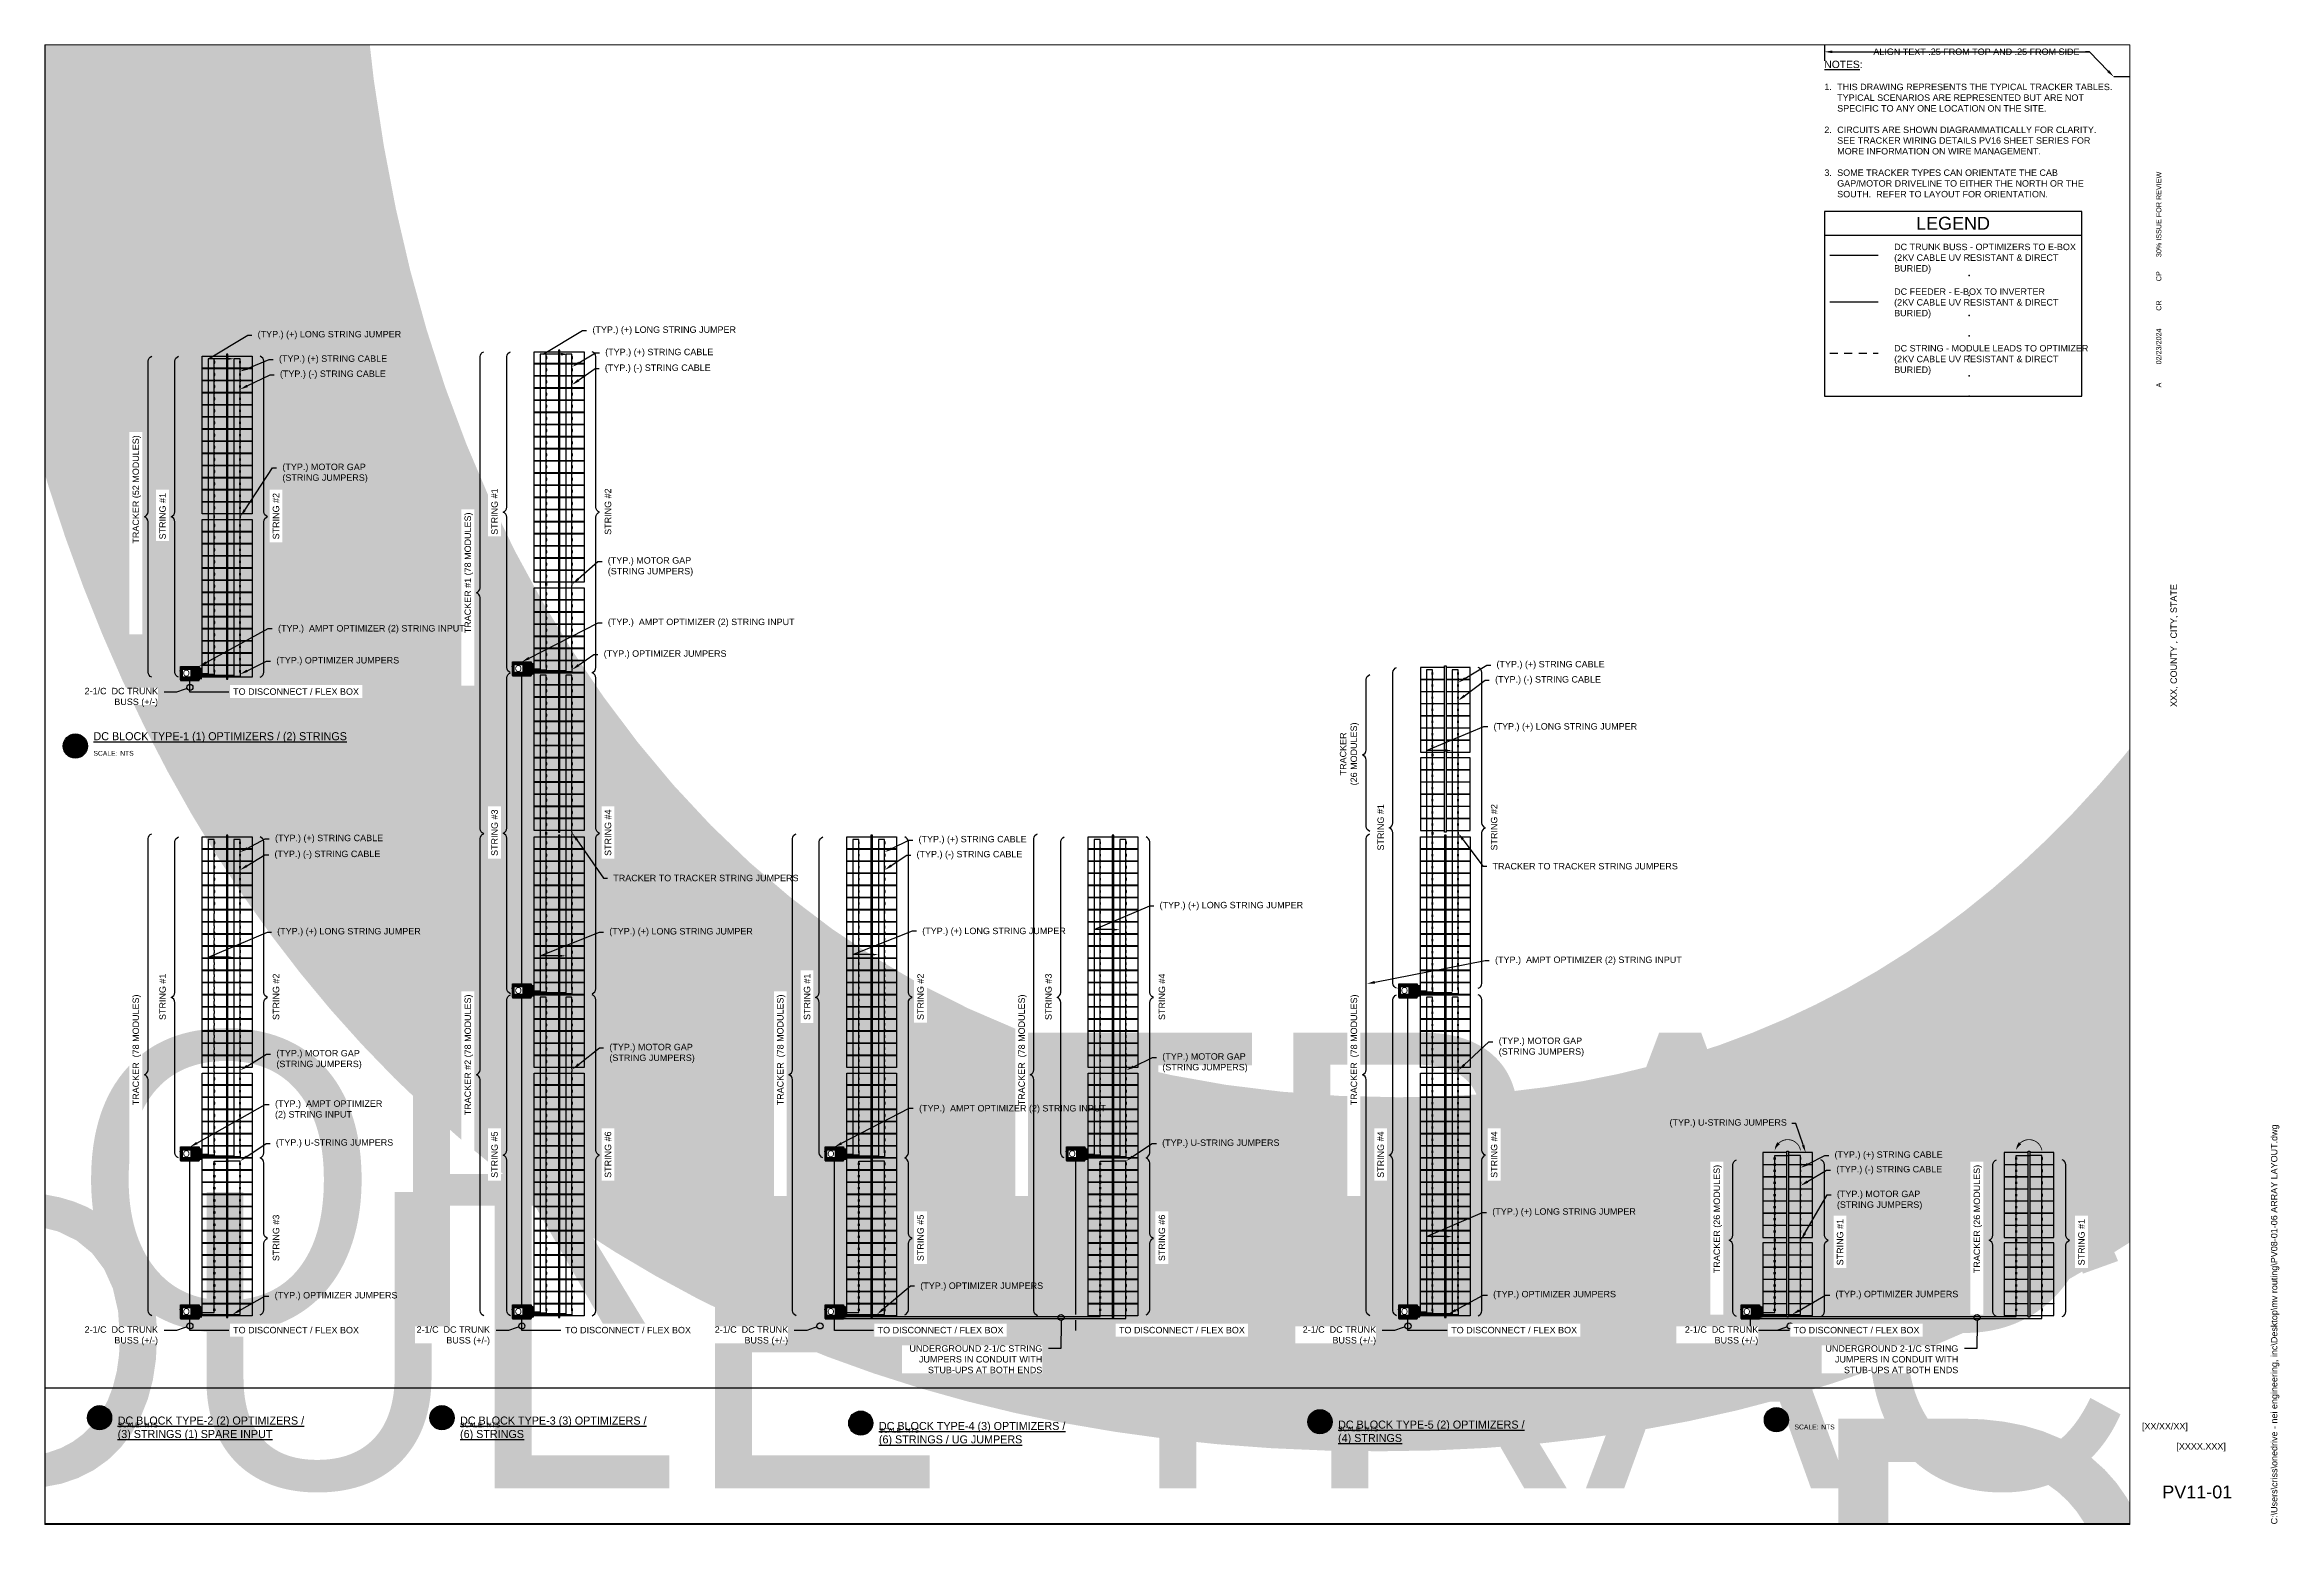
# Paper-space layout 'PV11-01 TRACKER WIRING DIAGRAM (6)' of a CAD drawing. Header units: feet, sheet in inches. Extents: x 0 to 34.7, y 0 to 23.
# The model-space entities are those that its viewports show. They can reach past a viewport. Long polylines and large blocks are cut down to what shows.
import ezdxf
from ezdxf import colors
from ezdxf.entities.mleader import LeaderData, LeaderLine
from ezdxf.enums import TextEntityAlignment as Align
from ezdxf.lldxf.tags import DXFTag
from ezdxf.math import Vec2, Vec3

# ---------------------------------------------------------------- set-up
doc = ezdxf.new("R2018")
doc.units = ezdxf.units.FT
doc.header["$MEASUREMENT"] = 0
doc.linetypes.add('HIDDEN', pattern=[0.375, 0.25, -0.125])
for name, color, linetype in [('E-CABL-DF', 10, 'DF_CABLE'), ('E-DC FEEDER', 10, 'DC TRUNK FEEDER'), ('E-DIM', 7, 'Continuous'), ('E-HARN-COMP', 8, 'Continuous'), ('E-OPT', 10, 'Continuous'), ('E-TRNK-CABL-NEG', 6, 'HIDDEN'), ('E-TRUNK-CABLE-POS', 6, 'HIDDEN'), ('G-ANNO-TEXT', 1, 'Continuous'), ('G-ANNO-TTBL', 1, 'Continuous'), ('G-TEXT', 7, 'Continuous'), ('G-TITL-TEXT', 153, 'Continuous'), ('PVcase PV Modules (full frames)', 142, 'Continuous'), ('XREF', 7, 'Continuous')]:
    doc.layers.add(name, color=color, linetype=linetype)
doc.layers.add('G-NPLT', color=67, linetype='Continuous', plot=False)
doc.layers.add('VP', color=31, linetype='Continuous', plot=False)
doc.styles.add('NEI-A', font='arial.ttf')
doc.styles.get("Standard").update_dxf_attribs({"font": 'arial.ttf'})
tags = doc.linetypes.add('DC TRUNK FEEDER', pattern='A,0.5,-0.2,["DT",Standard,S=0.1,R=0,X=-0.1,Y=-0.05],-0.2', length=0.9).pattern_tags.tags
tags[6] = DXFTag(74, 10)
doc.linetypes.add('DF_CABLE', pattern='A,1,-0.2,["DF",Standard,S=0.1,R=0,X=-0.1,Y=-0.05],-0.2', length=1.4)

psp = doc.layouts.new('PV11-01 TRACKER WIRING DIAGRAM (6)')

# ---------------------------------------------------------------- texts
at = {"layer": 'G-ANNO-TEXT', "char_height": 0.1, "style": 'NEI-A'}
for s, width, insert, attachment_point in [('\\A1;{\\H1.1429x;\\LNOTES\\l:\\P}\\P\\pxi-2,l2,t2;{\\A0;1.^ITHIS DRAWING REPRESENTS THE TYPICAL TRACKER TABLES. TYPICAL SCENARIOS ARE REPRESENTED BUT ARE NOT SPECIFIC TO ANY ONE LOCATION ON THE SITE. }\\P\\pi0,l0,tz;\\P\\pi-2,l2,t2;2.^ICIRCUITS ARE SHOWN DIAGRAMMATICALLY FOR CLARITY. SEE TRACKER WIRING DETAILS PV16 SHEET SERIES FOR MORE INFORMATION ON WIRE MANAGEMENT.\\P\\pi0,l0,tz;\\P\\pi-2,l2,t2;3.^ISOME TRACKER TYPES CAN ORIENTATE THE CAB GAP/MOTOR DRIVELINE TO EITHER THE NORTH OR THE SOUTH.  REFER TO LAYOUT FOR ORIENTATION.', 4.49551, (27.659, 22.761), 1), ('DC TRUNK BUSS - OPTIMIZERS TO E-BOX \\P(2KV CABLE UV RESISTANT & DIRECT BURIED)', 2.90724, (28.744, 19.684), 4), ('DC FEEDER - E-BOX TO INVERTER \\P(2KV CABLE UV RESISTANT & DIRECT BURIED)', 2.92188, (28.744, 18.989), 4), ('DC STRING - MODULE LEADS TO OPTIMIZER \\P(2KV CABLE UV RESISTANT & DIRECT BURIED)', 2.917, (28.744, 18.108), 4)]:
    psp.add_mtext_dynamic_manual_height_columns(s, width=width, gutter_width=0.547, heights=[0], dxfattribs=dict(at, insert=insert, attachment_point=attachment_point))
at = {"layer": 'G-ANNO-TTBL', "style": 'NEI-A'}
psp.add_text('30% ISSUE FOR REVIEW', height=0.08, rotation=90, dxfattribs=at).set_placement((32.857, 19.707), align=Align.MIDDLE_LEFT)
for s, p in [('CP', (32.857, 19.409)), ('CR', (32.857, 18.954)), ('02/23/2024', (32.857, 18.318)), ('A', (32.857, 17.718))]:
    psp.add_text(s, height=0.08, rotation=90, dxfattribs=at).set_placement(p, align=Align.MIDDLE_CENTER)
psp.add_text('XXX, COUNTY , CITY, STATE', height=0.1, rotation=90, dxfattribs=at).set_placement((33.097, 13.668), align=Align.MIDDLE)
at = {"layer": 'G-ANNO-TTBL', "insert": (34.6, 0.002), "char_height": 0.1, "width": 13.97168, "attachment_point": 1, "rotation": 90, "style": 'NEI-A'}
psp.add_mtext('C:\\\\Users\\\\criss\\\\onedrive - nei engineering, inc\\\\Desktop\\\\mv routing\\\\PV08-01-06 ARRAY LAYOUT.dwg', dxfattribs=at)
at = {"layer": 'G-ANNO-TTBL', "style": 'NEI-A'}
for s, width, insert, char_height, attachment_point in [('[XX/XX/XX]', 0.85482, (32.595, 1.513), 0.1, 4), ('[XXXX.XXX]', 0.85482, (33.515, 1.2), 0.1, 5), ('PV11-01', 1.7218, (33.455, 0.504), 0.2, 5)]:
    psp.add_mtext_dynamic_manual_height_columns(s, width=width, gutter_width=0.5, heights=[0], dxfattribs=dict(at, insert=insert, char_height=char_height, attachment_point=attachment_point))

msp = doc.modelspace()

# ---------------------------------------------------------------- blocks, each defined once
blk = doc.blocks.new('*U40')
blk.add_lwpolyline([(-2, -2.87), (2, -2.87), (2, 0), (-2, 0)], close=True)
blk.add_lwpolyline([(-2, -0.37), (2, -0.37)])
at = {"layer": 'G-NPLT'}
for p in [(0.25, -0.6825), (0.25, -0.995), (0.25, -1.3075), (0.25, -1.62), (0.25, -1.9325), (0.25, -2.245), (0.25, -2.5575), (0.25, -2.87)]:
    blk.add_point(p, dxfattribs=at)
at = {"layer": 'G-ANNO-TEXT', "insert": (0, -0.185), "char_height": 0.2, "attachment_point": 5, "style": 'NEI-A'}
blk.add_mtext_dynamic_manual_height_columns('LEGEND', width=3.607448, gutter_width=0.625, heights=[0], dxfattribs=at)
blk = doc.blocks.new('DETAIL_TITLE')
at = {"style": 'NEI-A', "flags": 8}
blk.add_attdef('#', text='', height=0.2, dxfattribs=at).set_placement((0.5922, -0.5109), align=Align.MIDDLE_CENTER)
at = {"lineweight": 30, "flags": 104}
blk.add_attdef('DETAIL_TITLE', text='', height=0.2, dxfattribs=at).set_placement((0.9099, -0.5251), align=Align.BOTTOM_LEFT)
at = {"style": 'NEI-A'}
for tag, p in [('SCALE:', (0.9386, -0.7379)), ('1"_=_', (1.5474, -0.7379))]:
    blk.add_attdef(tag, text='', height=0.1, dxfattribs=at).set_placement(p, align=Align.BOTTOM_LEFT)
blk = doc.blocks.new('sub-title')
at = {"color": 153, "lineweight": 30, "flags": 106}
blk.add_attdef('SUB_TITLE', text='', height=0.1875, dxfattribs=at).set_placement((0, 0.1875), align=Align.MIDDLE_CENTER)
blk = doc.blocks.new('HT72-18X (2x39)')
for points in [[(49971.08, 17289.69), (49971.08, 17293.41), (49978.57, 17293.41), (49978.57, 17289.69), (49971.08, 17289.69)], [(49971.08, 17285.91), (49971.08, 17289.63), (49978.57, 17289.63), (49978.57, 17285.91), (49971.08, 17285.91)], [(49978.57, 17293.93), (49978.57, 17143.99), (49979.06, 17143.99), (49979.06, 17293.93), (49978.57, 17293.93)], [(49979.06, 17289.69), (49979.06, 17293.41), (49986.56, 17293.41), (49986.56, 17289.69), (49979.06, 17289.69)], [(49979.06, 17285.91), (49979.06, 17289.63), (49986.56, 17289.63), (49986.56, 17285.91), (49979.06, 17285.91)], [(49971.08, 17282.14), (49971.08, 17285.86), (49978.57, 17285.86), (49978.57, 17282.14), (49971.08, 17282.14)], [(49971.08, 17278.36), (49971.08, 17282.08), (49978.57, 17282.08), (49978.57, 17278.36), (49971.08, 17278.36)], [(49979.06, 17282.14), (49979.06, 17285.86), (49986.56, 17285.86), (49986.56, 17282.14), (49979.06, 17282.14)], [(49979.06, 17278.36), (49979.06, 17282.08), (49986.56, 17282.08), (49986.56, 17278.36), (49979.06, 17278.36)], [(49971.08, 17274.59), (49971.08, 17278.3), (49978.57, 17278.3), (49978.57, 17274.59), (49971.08, 17274.59)], [(49979.06, 17274.59), (49979.06, 17278.3), (49986.56, 17278.3), (49986.56, 17274.59), (49979.06, 17274.59)], [(49971.08, 17270.81), (49971.08, 17274.53), (49978.57, 17274.53), (49978.57, 17270.81), (49971.08, 17270.81)], [(49971.08, 17267.03), (49971.08, 17270.75), (49978.57, 17270.75), (49978.57, 17267.03), (49971.08, 17267.03)], [(49979.06, 17270.81), (49979.06, 17274.53), (49986.56, 17274.53), (49986.56, 17270.81), (49979.06, 17270.81)], [(49979.06, 17267.03), (49979.06, 17270.75), (49986.56, 17270.75), (49986.56, 17267.03), (49979.06, 17267.03)], [(49971.08, 17263.26), (49971.08, 17266.97), (49978.57, 17266.97), (49978.57, 17263.26), (49971.08, 17263.26)], [(49971.08, 17259.48), (49971.08, 17263.2), (49978.57, 17263.2), (49978.57, 17259.48), (49971.08, 17259.48)], [(49979.06, 17263.26), (49979.06, 17266.97), (49986.56, 17266.97), (49986.56, 17263.26), (49979.06, 17263.26)], [(49979.06, 17259.48), (49979.06, 17263.2), (49986.56, 17263.2), (49986.56, 17259.48), (49979.06, 17259.48)], [(49971.08, 17255.7), (49971.08, 17259.42), (49978.57, 17259.42), (49978.57, 17255.7), (49971.08, 17255.7)], [(49971.08, 17251.93), (49971.08, 17255.65), (49978.57, 17255.65), (49978.57, 17251.93), (49971.08, 17251.93)], [(49979.06, 17255.7), (49979.06, 17259.42), (49986.56, 17259.42), (49986.56, 17255.7), (49979.06, 17255.7)], [(49979.06, 17251.93), (49979.06, 17255.65), (49986.56, 17255.65), (49986.56, 17251.93), (49979.06, 17251.93)], [(49971.08, 17248.15), (49971.08, 17251.87), (49978.57, 17251.87), (49978.57, 17248.15), (49971.08, 17248.15)], [(49971.08, 17244.38), (49971.08, 17248.09), (49978.57, 17248.09), (49978.57, 17244.38), (49971.08, 17244.38)], [(49979.06, 17248.15), (49979.06, 17251.87), (49986.56, 17251.87), (49986.56, 17248.15), (49979.06, 17248.15)], [(49979.06, 17244.38), (49979.06, 17248.09), (49986.56, 17248.09), (49986.56, 17244.38), (49979.06, 17244.38)], [(49971.08, 17240.6), (49971.08, 17244.32), (49978.57, 17244.32), (49978.57, 17240.6), (49971.08, 17240.6)], [(49971.08, 17236.82), (49971.08, 17240.54), (49978.57, 17240.54), (49978.57, 17236.82), (49971.08, 17236.82)], [(49979.06, 17240.6), (49979.06, 17244.32), (49986.56, 17244.32), (49986.56, 17240.6), (49979.06, 17240.6)], [(49979.06, 17236.82), (49979.06, 17240.54), (49986.56, 17240.54), (49986.56, 17236.82), (49979.06, 17236.82)], [(49971.08, 17233.05), (49971.08, 17236.76), (49978.57, 17236.76), (49978.57, 17233.05), (49971.08, 17233.05)], [(49979.06, 17233.05), (49979.06, 17236.76), (49986.56, 17236.76), (49986.56, 17233.05), (49979.06, 17233.05)], [(49971.08, 17229.27), (49971.08, 17232.99), (49978.57, 17232.99), (49978.57, 17229.27), (49971.08, 17229.27)], [(49971.08, 17225.49), (49971.08, 17229.21), (49978.57, 17229.21), (49978.57, 17225.49), (49971.08, 17225.49)], [(49979.06, 17229.27), (49979.06, 17232.99), (49986.56, 17232.99), (49986.56, 17229.27), (49979.06, 17229.27)], [(49979.06, 17225.49), (49979.06, 17229.21), (49986.56, 17229.21), (49986.56, 17225.49), (49979.06, 17225.49)], [(49971.08, 17221.72), (49971.08, 17225.44), (49978.57, 17225.44), (49978.57, 17221.72), (49971.08, 17221.72)], [(49971.08, 17216.26), (49971.08, 17219.98), (49978.57, 17219.98), (49978.57, 17216.26), (49971.08, 17216.26)], [(49979.06, 17221.72), (49979.06, 17225.44), (49986.56, 17225.44), (49986.56, 17221.72), (49979.06, 17221.72)], [(49979.06, 17216.26), (49979.06, 17219.98), (49986.56, 17219.98), (49986.56, 17216.26), (49979.06, 17216.26)], [(49971.08, 17212.49), (49971.08, 17216.2), (49978.57, 17216.2), (49978.57, 17212.49), (49971.08, 17212.49)], [(49971.08, 17208.71), (49971.08, 17212.43), (49978.57, 17212.43), (49978.57, 17208.71), (49971.08, 17208.71)], [(49979.06, 17212.49), (49979.06, 17216.2), (49986.56, 17216.2), (49986.56, 17212.49), (49979.06, 17212.49)], [(49979.06, 17208.71), (49979.06, 17212.43), (49986.56, 17212.43), (49986.56, 17208.71), (49979.06, 17208.71)], [(49971.08, 17204.93), (49971.08, 17208.65), (49978.57, 17208.65), (49978.57, 17204.93), (49971.08, 17204.93)], [(49979.06, 17204.93), (49979.06, 17208.65), (49986.56, 17208.65), (49986.56, 17204.93), (49979.06, 17204.93)], [(49971.08, 17201.16), (49971.08, 17204.87), (49978.57, 17204.87), (49978.57, 17201.16), (49971.08, 17201.16)], [(49971.08, 17197.38), (49971.08, 17201.1), (49978.57, 17201.1), (49978.57, 17197.38), (49971.08, 17197.38)], [(49979.06, 17201.16), (49979.06, 17204.87), (49986.56, 17204.87), (49986.56, 17201.16), (49979.06, 17201.16)], [(49979.06, 17197.38), (49979.06, 17201.1), (49986.56, 17201.1), (49986.56, 17197.38), (49979.06, 17197.38)], [(49971.08, 17193.6), (49971.08, 17197.32), (49978.57, 17197.32), (49978.57, 17193.6), (49971.08, 17193.6)], [(49971.08, 17189.83), (49971.08, 17193.55), (49978.57, 17193.55), (49978.57, 17189.83), (49971.08, 17189.83)], [(49979.06, 17193.6), (49979.06, 17197.32), (49986.56, 17197.32), (49986.56, 17193.6), (49979.06, 17193.6)], [(49979.06, 17189.83), (49979.06, 17193.55), (49986.56, 17193.55), (49986.56, 17189.83), (49979.06, 17189.83)], [(49971.08, 17186.05), (49971.08, 17189.77), (49978.57, 17189.77), (49978.57, 17186.05), (49971.08, 17186.05)], [(49971.08, 17182.28), (49971.08, 17185.99), (49978.57, 17185.99), (49978.57, 17182.28), (49971.08, 17182.28)], [(49979.06, 17186.05), (49979.06, 17189.77), (49986.56, 17189.77), (49986.56, 17186.05), (49979.06, 17186.05)], [(49979.06, 17182.28), (49979.06, 17185.99), (49986.56, 17185.99), (49986.56, 17182.28), (49979.06, 17182.28)], [(49971.08, 17178.5), (49971.08, 17182.22), (49978.57, 17182.22), (49978.57, 17178.5), (49971.08, 17178.5)], [(49971.08, 17174.72), (49971.08, 17178.44), (49978.57, 17178.44), (49978.57, 17174.72), (49971.08, 17174.72)], [(49979.06, 17178.5), (49979.06, 17182.22), (49986.56, 17182.22), (49986.56, 17178.5), (49979.06, 17178.5)], [(49979.06, 17174.72), (49979.06, 17178.44), (49986.56, 17178.44), (49986.56, 17174.72), (49979.06, 17174.72)], [(49971.08, 17170.95), (49971.08, 17174.66), (49978.57, 17174.66), (49978.57, 17170.95), (49971.08, 17170.95)], [(49971.08, 17167.17), (49971.08, 17170.89), (49978.57, 17170.89), (49978.57, 17167.17), (49971.08, 17167.17)], [(49979.06, 17170.95), (49979.06, 17174.66), (49986.56, 17174.66), (49986.56, 17170.95), (49979.06, 17170.95)], [(49979.06, 17167.17), (49979.06, 17170.89), (49986.56, 17170.89), (49986.56, 17167.17), (49979.06, 17167.17)], [(49971.08, 17163.39), (49971.08, 17167.11), (49978.57, 17167.11), (49978.57, 17163.39), (49971.08, 17163.39)], [(49979.06, 17163.39), (49979.06, 17167.11), (49986.56, 17167.11), (49986.56, 17163.39), (49979.06, 17163.39)], [(49971.08, 17159.62), (49971.08, 17163.34), (49978.57, 17163.34), (49978.57, 17159.62), (49971.08, 17159.62)], [(49971.08, 17155.84), (49971.08, 17159.56), (49978.57, 17159.56), (49978.57, 17155.84), (49971.08, 17155.84)], [(49979.06, 17159.62), (49979.06, 17163.34), (49986.56, 17163.34), (49986.56, 17159.62), (49979.06, 17159.62)], [(49979.06, 17155.84), (49979.06, 17159.56), (49986.56, 17159.56), (49986.56, 17155.84), (49979.06, 17155.84)], [(49971.08, 17152.07), (49971.08, 17155.78), (49978.57, 17155.78), (49978.57, 17152.07), (49971.08, 17152.07)], [(49971.08, 17148.29), (49971.08, 17152.01), (49978.57, 17152.01), (49978.57, 17148.29), (49971.08, 17148.29)], [(49979.06, 17152.07), (49979.06, 17155.78), (49986.56, 17155.78), (49986.56, 17152.07), (49979.06, 17152.07)], [(49979.06, 17148.29), (49979.06, 17152.01), (49986.56, 17152.01), (49986.56, 17148.29), (49979.06, 17148.29)], [(49971.08, 17144.51), (49971.08, 17148.23), (49978.57, 17148.23), (49978.57, 17144.51), (49971.08, 17144.51)], [(49979.06, 17144.51), (49979.06, 17148.23), (49986.56, 17148.23), (49986.56, 17144.51), (49979.06, 17144.51)]]:
    blk.add_lwpolyline(points)
blk = doc.blocks.new('HT72-18X (2x13)')
for points in [[(50205.64, 17192.01), (50205.64, 17195.73), (50213.14, 17195.73), (50213.14, 17192.01), (50205.64, 17192.01)], [(50205.64, 17188.24), (50205.64, 17191.95), (50213.14, 17191.95), (50213.14, 17188.24), (50205.64, 17188.24)], [(50213.14, 17196.21), (50213.14, 17144.53), (50213.63, 17144.53), (50213.63, 17196.21), (50213.14, 17196.21)], [(50213.63, 17192.01), (50213.63, 17195.73), (50221.13, 17195.73), (50221.13, 17192.01), (50213.63, 17192.01)], [(50213.63, 17188.24), (50213.63, 17191.95), (50221.13, 17191.95), (50221.13, 17188.24), (50213.63, 17188.24)], [(50205.64, 17184.46), (50205.64, 17188.18), (50213.14, 17188.18), (50213.14, 17184.46), (50205.64, 17184.46)], [(50213.63, 17184.46), (50213.63, 17188.18), (50221.13, 17188.18), (50221.13, 17184.46), (50213.63, 17184.46)], [(50205.64, 17180.68), (50205.64, 17184.4), (50213.14, 17184.4), (50213.14, 17180.68), (50205.64, 17180.68)], [(50205.64, 17176.91), (50205.64, 17180.62), (50213.14, 17180.62), (50213.14, 17176.91), (50205.64, 17176.91)], [(50213.63, 17180.68), (50213.63, 17184.4), (50221.13, 17184.4), (50221.13, 17180.68), (50213.63, 17180.68)], [(50213.63, 17176.91), (50213.63, 17180.62), (50221.13, 17180.62), (50221.13, 17176.91), (50213.63, 17176.91)], [(50205.64, 17173.13), (50205.64, 17176.85), (50213.14, 17176.85), (50213.14, 17173.13), (50205.64, 17173.13)], [(50205.64, 17169.35), (50205.64, 17173.07), (50213.14, 17173.07), (50213.14, 17169.35), (50205.64, 17169.35)], [(50213.63, 17173.13), (50213.63, 17176.85), (50221.13, 17176.85), (50221.13, 17173.13), (50213.63, 17173.13)], [(50213.63, 17169.35), (50213.63, 17173.07), (50221.13, 17173.07), (50221.13, 17169.35), (50213.63, 17169.35)], [(50205.64, 17163.9), (50205.64, 17167.62), (50213.14, 17167.62), (50213.14, 17163.9), (50205.64, 17163.9)], [(50205.64, 17160.12), (50205.64, 17163.84), (50213.14, 17163.84), (50213.14, 17160.12), (50205.64, 17160.12)], [(50213.63, 17163.9), (50213.63, 17167.62), (50221.13, 17167.62), (50221.13, 17163.9), (50213.63, 17163.9)], [(50213.63, 17160.12), (50213.63, 17163.84), (50221.13, 17163.84), (50221.13, 17160.12), (50213.63, 17160.12)], [(50205.64, 17156.35), (50205.64, 17160.06), (50213.14, 17160.06), (50213.14, 17156.35), (50205.64, 17156.35)], [(50213.63, 17156.35), (50213.63, 17160.06), (50221.13, 17160.06), (50221.13, 17156.35), (50213.63, 17156.35)], [(50205.64, 17152.57), (50205.64, 17156.29), (50213.14, 17156.29), (50213.14, 17152.57), (50205.64, 17152.57)], [(50205.64, 17148.79), (50205.64, 17152.51), (50213.14, 17152.51), (50213.14, 17148.79), (50205.64, 17148.79)], [(50213.63, 17152.57), (50213.63, 17156.29), (50221.13, 17156.29), (50221.13, 17152.57), (50213.63, 17152.57)], [(50213.63, 17148.79), (50213.63, 17152.51), (50221.13, 17152.51), (50221.13, 17148.79), (50213.63, 17148.79)], [(50205.64, 17145.02), (50205.64, 17148.73), (50213.14, 17148.73), (50213.14, 17145.02), (50205.64, 17145.02)], [(50213.63, 17145.02), (50213.63, 17148.73), (50221.13, 17148.73), (50221.13, 17145.02), (50213.63, 17145.02)]]:
    blk.add_lwpolyline(points)
blk = doc.blocks.new('DETAIL-TITLE_WITH_SCALE')
at = {"layer": 'G-TITL-TEXT'}
h = blk.add_hatch(color=255, dxfattribs=at)
h.dxf.hatch_style = 1
h.paths.add_polyline_path([(-0.002, 0.001, 1), (0.498, 0.001, 1)])
blk.add_circle((0.25, 0), 0.25, dxfattribs=at)
at = {"color": 7, "insert": (0.625, -0.101), "char_height": 0.1, "attachment_point": 1, "style": 'NEI-A'}
blk.add_mtext_dynamic_manual_height_columns('\\pxt5;SCALE:', width=0.42193, gutter_width=0.547, heights=[0], dxfattribs=at)
at = {"color": 153, "style": 'NEI-A'}
blk.add_attdef('DETAIL_NO', text='', height=0.25, dxfattribs=at).set_placement((0.25, 0), align=Align.MIDDLE_CENTER)
at = {"color": 153, "lineweight": 30, "flags": 104}
blk.add_attdef('DETAIL_TITLE', text='', height=0.25, dxfattribs=at).set_placement((0.625, 0.024), align=Align.BOTTOM_LEFT)
at = {"color": 7, "style": 'NEI-A'}
blk.add_attdef('SCALE', text='', height=0.1, dxfattribs=at).set_placement((1.179, -0.101), align=Align.TOP_LEFT)
blk = doc.blocks.new('_DotBlank')
at = {"color": 0, "linetype": 'ByBlock', "lineweight": -2}
blk.add_line((-0.5, 0), (-1, 0), dxfattribs=at)
blk.add_circle((0, 0), 0.5, dxfattribs=at)
blk = doc.blocks.new('AMPT-OPTIMIZER')
at = {"layer": 'E-OPT'}
for p, q in [((5.88, 3.02), (5.87, 3.02)), ((5.88, 2.43), (5.87, 2.43)), ((5.88, 0.74), (5.87, 0.74)), ((6.03, 3.76), (6.17, 3.76)), ((6.03, 2.07), (6.17, 2.08)), ((6.03, 1.49), (6.17, 1.5)), ((6.05, 3.13), (6.53, 3.13)), ((6.05, 3.04), (6.53, 3.04)), ((6.53, 3.03), (6.05, 3.03)), ((6.05, 2.53), (6.53, 2.53)), ((6.05, 2.45), (6.53, 2.45)), ((6.53, 2.44), (6.05, 2.44)), ((6.05, 0.85), (6.53, 0.85)), ((6.05, 0.76), (6.53, 0.76)), ((6.53, 0.75), (6.05, 0.75)), ((6.17, 3.39), (6.17, 3.41)), ((6.17, 1.71), (6.17, 1.72)), ((6.17, 1.13), (6.17, 1.14)), ((6.4, 2.9), (6.3, 2.9)), ((6.4, 2.3), (6.3, 2.3)), ((6.4, 0.62), (6.3, 0.62))]:
    blk.add_line(p, q, dxfattribs=at)
for points in [[(-0.09, 4.01), (-0.13, 4.01), (-0.13, 3.91), (-0.09, 3.91)], [(-0.09, 3.82), (-0.13, 3.82), (-0.13, 3.72), (-0.09, 3.72)], [(-0.09, 2.92), (-0.13, 2.92), (-0.13, 3.03), (-0.09, 3.03)], [(-0.09, 2.8), (-0.13, 2.8), (-0.13, 2.91), (-0.09, 2.91)], [(-0.09, 1.54), (-0.13, 1.54), (-0.13, 1.43), (-0.09, 1.43)], [(-0.09, 1.42), (-0.13, 1.42), (-0.13, 1.31), (-0.09, 1.31)], [(-0.09, 0.62), (-0.13, 0.62), (-0.13, 0.52), (-0.09, 0.52)], [(-0.09, 0.43), (-0.13, 0.43), (-0.13, 0.33), (-0.09, 0.33)], [(-0.03, 4.03), (0, 4.03)], [(-0.03, 0.31), (0, 0.31)], [(0, 4.22), (0, 4.34), (5.73, 4.34), (5.73, 4.22)], [(1.32, 0.12), (0, 0.12), (0, 4.22), (1.32, 4.22)], [(0, 4.03), (5.73, 4.03)], [(0, 3.84), (5.73, 3.84)], [(0, 3.8), (5.73, 3.8)], [(0, 3.77), (5.73, 3.77)], [(0, 3.74), (5.73, 3.74)], [(0, 3.71), (5.73, 3.71)], [(0, 3.52), (5.73, 3.52)], [(0, 3.48), (5.73, 3.48)], [(0, 3.45), (5.73, 3.45)], [(0, 3.42), (5.73, 3.42)], [(0, 3.38), (5.73, 3.38)], [(0, 3.2), (5.73, 3.2)], [(0, 3.16), (5.73, 3.16)], [(0, 3.13), (5.73, 3.13)], [(0, 3.1), (5.73, 3.1)], [(0, 3.04), (5.73, 3.04)], [(0, 2.93), (5.73, 2.93)], [(0, 2.91), (5.73, 2.91)], [(0, 2.88), (5.73, 2.88)], [(0, 2.84), (5.73, 2.84)], [(0, 2.81), (5.73, 2.81)], [(0, 2.78), (5.73, 2.78)], [(0, 2.75), (5.73, 2.75)], [(0, 2.55), (5.73, 2.55)], [(0, 2.51), (5.73, 2.51)], [(0, 2.48), (5.73, 2.48)], [(0, 2.45), (5.73, 2.45)], [(0, 2.42), (5.73, 2.42)], [(0, 2.24), (5.73, 2.24)], [(0, 2.21), (5.73, 2.21)], [(0, 2.17), (5.73, 2.17)], [(0, 2.13), (5.73, 2.13)], [(0, 2.1), (5.73, 2.1)], [(0, 1.92), (5.73, 1.92)], [(0, 1.89), (5.73, 1.89)], [(0, 1.86), (5.73, 1.86)], [(0, 1.83), (5.73, 1.83)], [(0, 1.8), (5.73, 1.8)], [(0, 1.6), (5.73, 1.6)], [(0, 1.56), (5.73, 1.56)], [(0, 1.54), (5.73, 1.54)], [(0, 1.5), (5.73, 1.5)], [(0, 1.47), (5.73, 1.47)], [(0, 1.44), (5.73, 1.44)], [(0, 1.41), (5.73, 1.41)], [(0, 1.3), (5.73, 1.3)], [(0, 1.25), (5.73, 1.25)], [(0, 1.21), (5.73, 1.21)], [(0, 1.18), (5.73, 1.18)], [(0, 1.15), (5.73, 1.15)], [(0, 0.96), (5.73, 0.96)], [(0, 0.92), (5.73, 0.92)], [(0, 0.89), (5.73, 0.89)], [(0, 0.86), (5.73, 0.86)], [(0, 0.82), (5.73, 0.82)], [(0, 0.63), (5.73, 0.63)], [(0, 0.6), (5.73, 0.6)], [(0, 0.57), (5.73, 0.57)], [(0, 0.54), (5.73, 0.54)], [(0, 0.51), (5.73, 0.51)], [(0, 0.31), (5.73, 0.31)], [(0, 0.12), (0, 0), (5.73, 0), (5.73, 0.12)], [(2.03, 4.22), (1.45, 4.22)], [(2.03, 0.12), (1.45, 0.12)], [(2.8, 4.22), (2.23, 4.22)], [(2.8, 0.12), (2.23, 0.12)], [(4.28, 4.22), (2.93, 4.22)], [(4.28, 0.12), (2.93, 0.12)], [(4.4, 4.22), (5.73, 4.22), (5.73, 0.12), (4.4, 0.12)], [(5.73, 4.04), (5.78, 4.04), (5.78, 0.3), (5.73, 0.3)], [(5.78, 4.01), (5.82, 4.01), (5.82, 3.91), (5.78, 3.91)], [(5.78, 3.82), (5.82, 3.82), (5.82, 3.72), (5.78, 3.72)], [(5.78, 2.92), (5.82, 2.92), (5.82, 2.81), (5.78, 2.81)], [(5.78, 1.53), (5.82, 1.53), (5.82, 1.42), (5.78, 1.42)], [(5.78, 0.62), (5.82, 0.62), (5.82, 0.52), (5.78, 0.52)], [(5.78, 0.43), (5.82, 0.43), (5.82, 0.33), (5.78, 0.33)], [(5.87, 3.03), (5.87, 3.04), (5.86, 3.04)], [(5.87, 2.44), (5.87, 2.44), (5.86, 2.44)], [(5.87, 0.76), (5.87, 0.76), (5.86, 0.76)], [(5.9, 3.04), (5.88, 3.04), (5.88, 3.03)], [(5.9, 2.44), (5.88, 2.44), (5.88, 2.44)], [(5.9, 0.76), (5.88, 0.76), (5.88, 0.76)], [(5.9, 3.44), (5.97, 3.44), (5.97, 3.64), (5.9, 3.64)], [(5.9, 1.76), (5.97, 1.76), (5.97, 1.96), (5.9, 1.96)], [(5.9, 1.18), (5.97, 1.18), (5.97, 1.38), (5.9, 1.38)], [(6.11, 3.68), (6.11, 3.55), (6.11, 3.49)], [(6.11, 2), (6.11, 1.86), (6.11, 1.8)], [(6.11, 1.42), (6.11, 1.28), (6.11, 1.22)], [(6.17, 3.73), (6.17, 3.78), (6.2, 3.78)], [(6.17, 2.04), (6.17, 2.09), (6.2, 2.09)], [(6.17, 1.46), (6.17, 1.51), (6.2, 1.51)], [(6.2, 3.73), (6.2, 3.78), (6.25, 3.76), (6.25, 3.7)], [(6.2, 2.04), (6.2, 2.09), (6.25, 2.07), (6.25, 2.02)], [(6.2, 1.46), (6.2, 1.51), (6.25, 1.49), (6.25, 1.44)]]:
    blk.add_lwpolyline(points, dxfattribs=at)
for points in [[(-0.03, 0.3), (-0.03, 4.04), (-0.09, 4.04), (-0.09, 0.3)], [(1.44, 2.65), (1.48, 2.65), (1.48, 2.63), (1.44, 2.63), (1.44, 2.6), (1.43, 2.6), (1.43, 2.63), (1.39, 2.63), (1.39, 2.65), (1.43, 2.65), (1.43, 2.69), (1.44, 2.69)], [(1.44, 1.69), (1.48, 1.69), (1.48, 1.71), (1.44, 1.71), (1.44, 1.74), (1.43, 1.74), (1.43, 1.71), (1.39, 1.71), (1.39, 1.69), (1.43, 1.69), (1.43, 1.65), (1.44, 1.65)], [(1.99, 2.65), (2.03, 2.65), (2.03, 2.63), (1.99, 2.63), (1.99, 2.6), (1.98, 2.6), (1.98, 2.63), (1.94, 2.63), (1.94, 2.65), (1.98, 2.65), (1.98, 2.69), (1.99, 2.69)], [(1.99, 1.69), (2.03, 1.69), (2.03, 1.71), (1.99, 1.71), (1.99, 1.74), (1.98, 1.74), (1.98, 1.71), (1.94, 1.71), (1.94, 1.69), (1.98, 1.69), (1.98, 1.65), (1.99, 1.65)], [(5.86, 3.05), (5.86, 3.03), (5.87, 3.03), (5.87, 3.02), (5.88, 3.02), (5.88, 3.03), (5.9, 3.03), (5.9, 3.05), (5.88, 3.05), (5.88, 3.06), (5.87, 3.06), (5.87, 3.05)], [(5.86, 2.45), (5.86, 2.44), (5.87, 2.44), (5.87, 2.43), (5.88, 2.43), (5.88, 2.44), (5.9, 2.44), (5.9, 2.45), (5.88, 2.45), (5.88, 2.46), (5.87, 2.46), (5.87, 2.45)], [(5.86, 0.77), (5.86, 0.76), (5.87, 0.76), (5.87, 0.74), (5.88, 0.74), (5.88, 0.76), (5.9, 0.76), (5.9, 0.77), (5.88, 0.77), (5.88, 0.78), (5.87, 0.78), (5.87, 0.77)], [(5.87, 3.55), (5.87, 3.59), (5.88, 3.59), (5.88, 3.55)], [(5.87, 1.87), (5.87, 1.91), (5.88, 1.91), (5.88, 1.87)], [(5.87, 1.29), (5.87, 1.33), (5.88, 1.33), (5.88, 1.29)]]:
    blk.add_lwpolyline(points, close=True, dxfattribs=at)
for points in [[(6.03, 3.71), (6.18, 3.71), (6.17, 3.73), (6.2, 3.73), (6.25, 3.7), (6.25, 3.7, -0.417336), (6.25, 3.69), (6.03, 3.68, 0.407505), (6.03, 3.68)], [(6.03, 3.41), (6.18, 3.41), (6.17, 3.39), (6.2, 3.39), (6.25, 3.42), (6.25, 3.42, 0.417361), (6.25, 3.43), (6.03, 3.44, -0.407434), (6.03, 3.44)], [(6.03, 2.02), (6.18, 2.03), (6.17, 2.04), (6.2, 2.04), (6.25, 2.02), (6.25, 2.01, -0.417336), (6.25, 2.01), (6.03, 2, 0.407505), (6.03, 2)], [(6.03, 1.73), (6.18, 1.72), (6.17, 1.71), (6.2, 1.71), (6.25, 1.73), (6.25, 1.74, 0.417361), (6.25, 1.74), (6.03, 1.75, -0.407434), (6.03, 1.76)], [(6.03, 1.44), (6.18, 1.45), (6.17, 1.46), (6.2, 1.46), (6.25, 1.44), (6.25, 1.43, -0.417336), (6.25, 1.43), (6.03, 1.42, 0.407505), (6.03, 1.42)], [(6.03, 1.15), (6.18, 1.14), (6.17, 1.13), (6.2, 1.13), (6.25, 1.15), (6.25, 1.16, 0.417361), (6.25, 1.16), (6.03, 1.17, -0.407434), (6.03, 1.18)]]:
    blk.add_lwpolyline(points, format="xyb", dxfattribs=at)
for centre, radius in [((1.39, 4.22), 0.0616), ((1.39, 0.12), 0.0616), ((1.43, 2.64), 0.0939), ((1.43, 1.7), 0.0939), ((1.99, 2.64), 0.0939), ((1.99, 1.7), 0.0939), ((2.13, 4.22), 0.0994), ((2.13, 0.12), 0.0994), ((2.13, 4.22), 0.0473), ((2.13, 0.12), 0.0473), ((2.13, 4.22), 0.0136), ((2.13, 0.12), 0.0136), ((2.87, 4.22), 0.0616), ((2.87, 0.12), 0.0616), ((4.34, 4.22), 0.0616), ((4.34, 0.12), 0.0616), ((5.87, 3.57), 0.0426), ((5.88, 3.04), 0.0426), ((5.88, 2.44), 0.0426), ((5.87, 1.89), 0.0426), ((5.87, 1.31), 0.0426), ((5.88, 0.76), 0.0426)]:
    blk.add_circle(centre, radius, dxfattribs=at)
for points, degree, knots in [([(5.82, 3.78), (6.03, 3.78), (6.03, 3.69), (6.03, 3.69), (6.03, 3.59), (6.03, 3.5), (6.03, 3.4), (6.03, 3.4), (6.03, 3.39), (5.78, 3.39)], 1, [0.137833, 0.137833, 0.8295, 1.8295, 2.8295, 3.8295, 4.781137, 5.781137, 6.781137, 7.781137, 8.528711, 8.528711]), ([(6.4, 3.22), (6.4, 3.22), (6.4, 3.22), (6.4, 3.18), (6.3, 3.18), (6.3, 3.2), (6.3, 3.2), (6.28, 3.22), (5.78, 3.22)], 1, [0, 0, 1, 2, 3, 4, 5, 6, 7, 7.955035, 7.955035]), ([(6.4, 2.62), (6.4, 2.62), (6.4, 2.62), (6.4, 2.59), (6.3, 2.59), (6.3, 2.6), (6.3, 2.61), (6.28, 2.63), (5.78, 2.63)], 1, [0, 0, 1, 2, 3, 4, 5, 6, 7, 7.955035, 7.955035]), ([(5.78, 2.1), (6.03, 2.1), (6.03, 2.01), (6.03, 2), (6.03, 1.9), (6.03, 1.81), (6.03, 1.71), (6.03, 1.71), (6.03, 1.71), (5.78, 1.71)], 1, [0, 0, 0.8295, 1.8295, 2.8295, 3.8295, 4.781137, 5.781137, 6.781137, 7.781137, 8.528711, 8.528711]), ([(5.82, 1.52), (6.03, 1.52), (6.03, 1.43), (6.03, 1.42), (6.03, 1.32), (6.03, 1.23), (6.03, 1.13), (6.03, 1.13), (6.03, 1.13), (5.78, 1.13)], 1, [0.137833, 0.137833, 0.8295, 1.8295, 2.8295, 3.8295, 4.781137, 5.781137, 6.781137, 7.781137, 8.528711, 8.528711]), ([(6.4, 0.94), (6.4, 0.94), (6.4, 0.94), (6.4, 0.9), (6.3, 0.9), (6.3, 0.92), (6.3, 0.92), (6.28, 0.94), (5.78, 0.94)], 1, [0, 0, 1, 2, 3, 4, 5, 6, 7, 7.955035, 7.955035]), ([(5.9, 3.61), (5.9, 3.62), (5.9, 3.63), (5.9, 3.64), (5.89, 3.64), (5.88, 3.65), (5.84, 3.67), (5.82, 3.68), (5.8, 3.69), (5.8, 3.69), (5.8, 3.69), (5.8, 3.69), (5.79, 3.69), (5.79, 3.69), (5.79, 3.69), (5.79, 3.69), (5.79, 3.59), (5.79, 3.49), (5.79, 3.4), (5.79, 3.4), (5.79, 3.4), (5.79, 3.4), (5.8, 3.4), (5.8, 3.4), (5.8, 3.4), (5.8, 3.4), (5.82, 3.41), (5.84, 3.42), (5.88, 3.43), (5.89, 3.44), (5.9, 3.44), (5.9, 3.48), (5.9, 3.51), (5.9, 3.54)], 3, [0, 0, 0, 0, 0.175489, 0.175489, 0.175489, 0.425436, 0.675194, 1.175489, 1.175489, 1.175489, 1.339863, 1.811084, 1.995544, 2.099777, 2.175489, 2.175489, 2.175489, 3.175489, 3.175489, 3.175489, 3.20703, 3.28519, 3.460771, 3.984033, 4.175489, 4.175489, 4.175489, 4.676213, 4.925949, 5.175489, 5.175489, 5.175489, 5.657834, 5.657834, 5.657834, 5.657834]), ([(5.9, 1.92), (5.9, 1.93), (5.9, 1.94), (5.9, 1.96), (5.89, 1.96), (5.88, 1.97), (5.84, 1.98), (5.82, 1.99), (5.8, 2), (5.8, 2), (5.8, 2), (5.8, 2), (5.79, 2.01), (5.79, 2.01), (5.79, 2.01), (5.79, 2.01), (5.79, 1.91), (5.79, 1.81), (5.79, 1.71), (5.79, 1.71), (5.79, 1.71), (5.79, 1.71), (5.8, 1.71), (5.8, 1.71), (5.8, 1.71), (5.8, 1.71), (5.82, 1.72), (5.84, 1.73), (5.88, 1.75), (5.89, 1.76), (5.9, 1.76), (5.9, 1.79), (5.9, 1.82), (5.9, 1.85)], 3, [0, 0, 0, 0, 0.175489, 0.175489, 0.175489, 0.425436, 0.675194, 1.175489, 1.175489, 1.175489, 1.339863, 1.811084, 1.995544, 2.099777, 2.175489, 2.175489, 2.175489, 3.175489, 3.175489, 3.175489, 3.20703, 3.28519, 3.460771, 3.984033, 4.175489, 4.175489, 4.175489, 4.676213, 4.925949, 5.175489, 5.175489, 5.175489, 5.657834, 5.657834, 5.657834, 5.657834]), ([(5.79, 1.13), (5.79, 1.13), (5.79, 1.13), (5.79, 1.13), (5.8, 1.13), (5.8, 1.13), (5.8, 1.13), (5.8, 1.13), (5.82, 1.14), (5.84, 1.15), (5.88, 1.17), (5.89, 1.18), (5.9, 1.18), (5.9, 1.21), (5.9, 1.24), (5.9, 1.27)], 3, [2, 2, 2, 2, 2.031541, 2.109701, 2.285282, 2.808544, 3, 3, 3, 3.500724, 3.75046, 4, 4, 4, 4.482346, 4.482346, 4.482346, 4.482346]), ([(5.9, 1.34), (5.9, 1.35), (5.9, 1.36), (5.9, 1.38), (5.89, 1.38), (5.88, 1.39), (5.84, 1.4), (5.82, 1.41), (5.8, 1.42)], 3, [4.824511, 4.824511, 4.824511, 4.824511, 5, 5, 5, 5.249947, 5.499706, 5.975484, 5.975484, 5.975484, 5.975484]), ([(5.93, 3.17), (5.91, 3.18), (5.88, 3.2), (5.85, 3.21), (5.83, 3.22), (5.83, 3.22), (5.83, 3.22), (5.83, 3.22), (5.83, 3.22), (5.83, 3.22), (5.83, 3.22), (5.83, 3.22), (5.83, 3.13), (5.83, 3.03), (5.83, 2.94), (5.83, 2.94), (5.83, 2.94), (5.83, 2.94), (5.83, 2.94), (5.83, 2.95), (5.83, 2.95), (5.83, 2.95), (5.85, 2.95), (5.88, 2.97), (5.91, 2.98), (5.93, 2.99), (5.97, 2.99), (6.01, 2.99), (6.05, 2.99), (6.05, 3.05), (6.05, 3.11), (6.05, 3.17), (6.01, 3.17), (5.97, 3.17), (5.93, 3.17), (5.93, 3.11), (5.93, 3.05), (5.93, 2.99)], 3, [0, 0, 0, 0, 0.499249, 1, 1, 1, 1.191456, 1.714328, 1.889909, 1.968408, 2, 2, 2, 3, 3, 3, 3.075721, 3.180211, 3.36466, 3.835604, 4, 4, 4, 4.500323, 5, 5, 5, 6, 6, 6, 7, 7, 7, 8, 8, 8, 9, 9, 9, 9]), ([(5.93, 2.58), (5.91, 2.59), (5.88, 2.6), (5.85, 2.61), (5.83, 2.62), (5.83, 2.62), (5.83, 2.62), (5.83, 2.62), (5.83, 2.62), (5.83, 2.62), (5.83, 2.62), (5.83, 2.62), (5.83, 2.53), (5.83, 2.44), (5.83, 2.35), (5.83, 2.35), (5.83, 2.35), (5.83, 2.35), (5.83, 2.35), (5.83, 2.35), (5.83, 2.35), (5.83, 2.35), (5.85, 2.36), (5.88, 2.37), (5.91, 2.39), (5.93, 2.39), (5.97, 2.39), (6.01, 2.39), (6.05, 2.39), (6.05, 2.46), (6.05, 2.52), (6.05, 2.58), (6.01, 2.58), (5.97, 2.58), (5.93, 2.58), (5.93, 2.52), (5.93, 2.46), (5.93, 2.39)], 3, [0, 0, 0, 0, 0.499249, 1, 1, 1, 1.191456, 1.714328, 1.889909, 1.968408, 2, 2, 2, 3, 3, 3, 3.075721, 3.180211, 3.36466, 3.835604, 4, 4, 4, 4.500323, 5, 5, 5, 6, 6, 6, 7, 7, 7, 8, 8, 8, 9, 9, 9, 9]), ([(5.93, 0.89), (5.91, 0.9), (5.88, 0.92), (5.85, 0.93), (5.83, 0.94), (5.83, 0.94), (5.83, 0.94), (5.83, 0.94), (5.83, 0.94), (5.83, 0.94), (5.83, 0.94), (5.83, 0.94), (5.83, 0.85), (5.83, 0.75), (5.83, 0.66), (5.83, 0.66), (5.83, 0.66), (5.83, 0.66), (5.83, 0.67), (5.83, 0.67), (5.83, 0.67), (5.83, 0.67), (5.85, 0.67), (5.88, 0.69), (5.91, 0.7), (5.93, 0.71), (5.97, 0.71), (6.01, 0.71), (6.05, 0.71), (6.05, 0.77), (6.05, 0.83), (6.05, 0.89), (6.01, 0.89), (5.97, 0.89), (5.93, 0.89), (5.93, 0.83), (5.93, 0.77), (5.93, 0.71)], 3, [0, 0, 0, 0, 0.499249, 1, 1, 1, 1.191456, 1.714328, 1.889909, 1.968408, 2, 2, 2, 3, 3, 3, 3.075721, 3.180211, 3.36466, 3.835604, 4, 4, 4, 4.500323, 5, 5, 5, 6, 6, 6, 7, 7, 7, 8, 8, 8, 9, 9, 9, 9]), ([(5.97, 3.64), (5.98, 3.64), (5.99, 3.63), (6, 3.62), (6.01, 3.61), (6.02, 3.6), (6.02, 3.59), (6.03, 3.59), (6.03, 3.56), (6.03, 3.53), (6.03, 3.5), (6.02, 3.49), (6.02, 3.49), (6.01, 3.48), (6, 3.47), (5.99, 3.46), (5.98, 3.45), (5.97, 3.44)], 3, [0, 0, 0, 0, 0.249655, 0.499064, 0.749429, 0.874826, 1, 1, 1, 2, 2, 2, 2.121887, 2.244534, 2.492906, 2.745645, 3, 3, 3, 3]), ([(5.97, 1.96), (5.98, 1.95), (5.99, 1.94), (6, 1.93), (6.01, 1.92), (6.02, 1.91), (6.02, 1.91), (6.03, 1.9), (6.03, 1.87), (6.03, 1.84), (6.03, 1.81), (6.02, 1.81), (6.02, 1.8), (6.01, 1.8), (6, 1.78), (5.99, 1.77), (5.98, 1.76), (5.97, 1.76)], 3, [0, 0, 0, 0, 0.249655, 0.499064, 0.749429, 0.874826, 1, 1, 1, 2, 2, 2, 2.121887, 2.244534, 2.492906, 2.745645, 3, 3, 3, 3]), ([(5.97, 1.38), (5.98, 1.37), (5.99, 1.36), (6, 1.35), (6.01, 1.34), (6.02, 1.33), (6.02, 1.33), (6.03, 1.32), (6.03, 1.29), (6.03, 1.26), (6.03, 1.23), (6.02, 1.23), (6.02, 1.22), (6.01, 1.22), (6, 1.2), (5.99, 1.19), (5.98, 1.18), (5.97, 1.18)], 3, [0, 0, 0, 0, 0.249655, 0.499064, 0.749429, 0.874826, 1, 1, 1, 2, 2, 2, 2.121887, 2.244534, 2.492906, 2.745645, 3, 3, 3, 3]), ([(6.5, 3.66), (6.5, 3.66), (6.5, 3.66), (6.5, 3.66), (6.5, 3.66), (6.5, 3.66), (6.5, 3.65), (6.5, 3.65), (6.5, 3.65), (6.5, 3.66), (6.5, 3.66), (6.5, 3.66), (6.5, 3.66), (6.49, 3.67), (6.49, 3.67), (6.49, 3.67), (6.49, 3.67), (6.49, 3.67), (6.49, 3.67), (6.49, 3.67), (6.49, 3.67), (6.37, 3.67), (6.25, 3.67), (6.13, 3.67)], 3, [0, 0, 0, 0, 0.00679, 0.082907, 0.273787, 0.579512, 1, 1, 1, 1.184323, 1.369552, 1.431018, 1.494647, 1.57509, 1.669545, 1.75354, 1.803206, 1.860768, 1.942971, 2, 2, 2, 3, 3, 3, 3]), ([(6.13, 3.64), (6.25, 3.64), (6.37, 3.64), (6.49, 3.64), (6.49, 3.64), (6.49, 3.64), (6.49, 3.64), (6.49, 3.64), (6.49, 3.64), (6.49, 3.64), (6.49, 3.64), (6.5, 3.64), (6.5, 3.65), (6.5, 3.65), (6.5, 3.65), (6.5, 3.65), (6.5, 3.65), (6.5, 3.64), (6.5, 3.64), (6.5, 3.63), (6.5, 3.63), (6.5, 3.63), (6.5, 3.62), (6.5, 3.61), (6.5, 3.61), (6.5, 3.6), (6.5, 3.59), (6.5, 3.58), (6.5, 3.58), (6.5, 3.57), (6.5, 3.56), (6.5, 3.56), (6.5, 3.56), (6.5, 3.56), (6.5, 3.55), (6.5, 3.54), (6.5, 3.54), (6.5, 3.53), (6.5, 3.53), (6.5, 3.53), (6.5, 3.52), (6.5, 3.52), (6.5, 3.52), (6.5, 3.51), (6.5, 3.51), (6.5, 3.51), (6.5, 3.51)], 3, [0, 0, 0, 0, 1, 1, 1, 1.083046, 1.158085, 1.262935, 1.337098, 1.402233, 1.482349, 1.555826, 1.696592, 2, 2, 2, 2.04231, 2.094742, 2.1573, 2.195082, 2.234864, 2.276646, 2.343067, 2.413996, 2.488015, 2.563526, 2.640518, 2.718997, 2.791295, 2.862229, 2.931799, 3, 3, 3, 3.1834, 3.352569, 3.507508, 3.584771, 3.655787, 3.720526, 3.805907, 3.877192, 3.933172, 3.972439, 3.994995, 4, 4, 4, 4]), ([(6.49, 3.51), (6.49, 3.51), (6.49, 3.51), (6.49, 3.51), (6.49, 3.5), (6.49, 3.5), (6.49, 3.5), (6.49, 3.5), (6.49, 3.5), (6.37, 3.5), (6.25, 3.5), (6.13, 3.5)], 3, [0, 0, 0, 0, 0.056801, 0.266575, 0.453065, 0.690822, 0.873365, 1, 1, 1, 2, 2, 2, 2]), ([(6.5, 1.97), (6.5, 1.97), (6.5, 1.97), (6.5, 1.97), (6.5, 1.97), (6.5, 1.97), (6.5, 1.97), (6.5, 1.97), (6.5, 1.97), (6.5, 1.97), (6.5, 1.98), (6.5, 1.98), (6.5, 1.98), (6.49, 1.98), (6.49, 1.98), (6.49, 1.98), (6.49, 1.98), (6.49, 1.98), (6.49, 1.98), (6.49, 1.98), (6.49, 1.98), (6.37, 1.98), (6.25, 1.98), (6.13, 1.98)], 3, [0, 0, 0, 0, 0.00679, 0.082907, 0.273787, 0.579512, 1, 1, 1, 1.184323, 1.369552, 1.431018, 1.494647, 1.57509, 1.669545, 1.75354, 1.803206, 1.860768, 1.942971, 2, 2, 2, 3, 3, 3, 3]), ([(6.13, 1.95), (6.25, 1.95), (6.37, 1.95), (6.49, 1.95), (6.49, 1.95), (6.49, 1.95), (6.49, 1.95), (6.49, 1.95), (6.49, 1.96), (6.49, 1.96), (6.49, 1.96), (6.5, 1.96), (6.5, 1.96), (6.5, 1.97), (6.5, 1.97), (6.5, 1.97), (6.5, 1.96), (6.5, 1.96), (6.5, 1.95), (6.5, 1.95), (6.5, 1.95), (6.5, 1.94), (6.5, 1.94), (6.5, 1.93), (6.5, 1.92), (6.5, 1.92), (6.5, 1.91), (6.5, 1.9), (6.5, 1.89), (6.5, 1.89), (6.5, 1.88), (6.5, 1.88), (6.5, 1.87), (6.5, 1.87), (6.5, 1.87), (6.5, 1.86), (6.5, 1.85), (6.5, 1.85), (6.5, 1.84), (6.5, 1.84), (6.5, 1.84), (6.5, 1.83), (6.5, 1.83), (6.5, 1.83), (6.5, 1.83), (6.5, 1.83), (6.5, 1.83)], 3, [0, 0, 0, 0, 1, 1, 1, 1.083046, 1.158085, 1.262935, 1.337098, 1.402233, 1.482349, 1.555826, 1.696592, 2, 2, 2, 2.04231, 2.094742, 2.1573, 2.195082, 2.234864, 2.276646, 2.343067, 2.413996, 2.488015, 2.563526, 2.640518, 2.718997, 2.791295, 2.862229, 2.931799, 3, 3, 3, 3.1834, 3.352569, 3.507508, 3.584771, 3.655787, 3.720526, 3.805907, 3.877192, 3.933172, 3.972439, 3.994995, 4, 4, 4, 4]), ([(6.49, 1.82), (6.49, 1.82), (6.49, 1.82), (6.49, 1.82), (6.49, 1.82), (6.49, 1.82), (6.49, 1.82), (6.49, 1.82), (6.49, 1.82), (6.37, 1.82), (6.25, 1.82), (6.13, 1.82)], 3, [0, 0, 0, 0, 0.056801, 0.266575, 0.453065, 0.690822, 0.873365, 1, 1, 1, 2, 2, 2, 2]), ([(6.5, 1.39), (6.5, 1.39), (6.5, 1.39), (6.5, 1.39), (6.5, 1.39), (6.5, 1.39), (6.5, 1.39), (6.5, 1.39), (6.5, 1.39), (6.5, 1.39), (6.5, 1.4), (6.5, 1.4), (6.5, 1.4), (6.49, 1.4), (6.49, 1.4), (6.49, 1.4), (6.49, 1.4), (6.49, 1.4), (6.49, 1.4), (6.49, 1.4), (6.49, 1.4), (6.37, 1.4), (6.25, 1.4), (6.13, 1.4)], 3, [0, 0, 0, 0, 0.00679, 0.082907, 0.273787, 0.579512, 1, 1, 1, 1.184323, 1.369552, 1.431018, 1.494647, 1.57509, 1.669545, 1.75354, 1.803206, 1.860768, 1.942971, 2, 2, 2, 3, 3, 3, 3]), ([(6.13, 1.37), (6.25, 1.37), (6.37, 1.37), (6.49, 1.37), (6.49, 1.37), (6.49, 1.37), (6.49, 1.37), (6.49, 1.37), (6.49, 1.38), (6.49, 1.38), (6.49, 1.38), (6.5, 1.38), (6.5, 1.38), (6.5, 1.39), (6.5, 1.39), (6.5, 1.39), (6.5, 1.38), (6.5, 1.38), (6.5, 1.37), (6.5, 1.37), (6.5, 1.37), (6.5, 1.36), (6.5, 1.36), (6.5, 1.35), (6.5, 1.34), (6.5, 1.34), (6.5, 1.33), (6.5, 1.32), (6.5, 1.31), (6.5, 1.31), (6.5, 1.3), (6.5, 1.3), (6.5, 1.29), (6.5, 1.29), (6.5, 1.29), (6.5, 1.28), (6.5, 1.27), (6.5, 1.27), (6.5, 1.26), (6.5, 1.26), (6.5, 1.26), (6.5, 1.25), (6.5, 1.25), (6.5, 1.25), (6.5, 1.25), (6.5, 1.25), (6.5, 1.25)], 3, [0, 0, 0, 0, 1, 1, 1, 1.083046, 1.158085, 1.262935, 1.337098, 1.402233, 1.482349, 1.555826, 1.696592, 2, 2, 2, 2.04231, 2.094742, 2.1573, 2.195082, 2.234864, 2.276646, 2.343067, 2.413996, 2.488015, 2.563526, 2.640518, 2.718997, 2.791295, 2.862229, 2.931799, 3, 3, 3, 3.1834, 3.352569, 3.507508, 3.584771, 3.655787, 3.720526, 3.805907, 3.877192, 3.933172, 3.972439, 3.994995, 4, 4, 4, 4]), ([(6.49, 1.24), (6.49, 1.24), (6.49, 1.24), (6.49, 1.24), (6.49, 1.24), (6.49, 1.24), (6.49, 1.24), (6.49, 1.24), (6.49, 1.24), (6.37, 1.24), (6.25, 1.24), (6.13, 1.24)], 3, [0, 0, 0, 0, 0.056801, 0.266575, 0.453065, 0.690822, 0.873365, 1, 1, 1, 2, 2, 2, 2]), ([(6.28, 3.22), (6.28, 3.22), (6.28, 3.22), (6.28, 3.22), (6.28, 3.22), (6.28, 3.22), (6.28, 3.22), (6.28, 3.22), (6.28, 3.22), (6.28, 3.22), (6.29, 3.21), (6.3, 3.2), (6.3, 3.2)], 3, [0, 0, 0, 0, 1, 1, 1, 1.133744, 1.328934, 1.783703, 2, 2, 2, 3, 3, 3, 3]), ([(6.3, 2.97), (6.3, 2.96), (6.29, 2.95), (6.28, 2.95), (6.28, 2.95), (6.28, 2.95), (6.28, 2.94), (6.28, 2.94), (6.28, 2.94), (6.28, 2.94), (6.28, 2.91), (6.28, 2.89), (6.28, 2.86), (6.29, 2.86), (6.29, 2.87), (6.3, 2.88), (6.3, 2.91), (6.3, 2.94), (6.3, 2.97), (6.3, 2.97), (6.3, 2.98), (6.3, 2.98), (6.34, 2.98), (6.37, 2.98), (6.4, 2.98)], 3, [0, 0, 0, 0, 1, 1, 1, 1.158896, 1.546272, 1.765764, 2, 2, 2, 3, 3, 3, 4, 4, 4, 5, 5, 5, 6, 6, 6, 7, 7, 7, 7]), ([(6.28, 2.63), (6.28, 2.63), (6.28, 2.63), (6.28, 2.62), (6.28, 2.62), (6.28, 2.62), (6.28, 2.62), (6.28, 2.62), (6.28, 2.62), (6.28, 2.62), (6.29, 2.61), (6.3, 2.61), (6.3, 2.6)], 3, [0, 0, 0, 0, 1, 1, 1, 1.133744, 1.328934, 1.783703, 2, 2, 2, 3, 3, 3, 3]), ([(6.3, 2.37), (6.3, 2.36), (6.29, 2.36), (6.28, 2.35), (6.28, 2.35), (6.28, 2.35), (6.28, 2.35), (6.28, 2.35), (6.28, 2.35), (6.28, 2.35), (6.28, 2.32), (6.28, 2.29), (6.28, 2.26), (6.29, 2.27), (6.29, 2.27), (6.3, 2.28), (6.3, 2.31), (6.3, 2.34), (6.3, 2.37), (6.3, 2.38), (6.3, 2.38), (6.3, 2.38), (6.34, 2.38), (6.37, 2.38), (6.4, 2.38)], 3, [0, 0, 0, 0, 1, 1, 1, 1.158896, 1.546272, 1.765764, 2, 2, 2, 3, 3, 3, 4, 4, 4, 5, 5, 5, 6, 6, 6, 7, 7, 7, 7]), ([(6.28, 0.94), (6.28, 0.94), (6.28, 0.94), (6.28, 0.94), (6.28, 0.94), (6.28, 0.94), (6.28, 0.94), (6.28, 0.94), (6.28, 0.94), (6.28, 0.94), (6.29, 0.93), (6.3, 0.92), (6.3, 0.92)], 3, [0, 0, 0, 0, 1, 1, 1, 1.133744, 1.328934, 1.783703, 2, 2, 2, 3, 3, 3, 3]), ([(6.3, 0.69), (6.3, 0.68), (6.29, 0.67), (6.28, 0.67), (6.28, 0.67), (6.28, 0.67), (6.28, 0.66), (6.28, 0.66), (6.28, 0.66), (6.28, 0.66), (6.28, 0.63), (6.28, 0.61), (6.28, 0.58), (6.29, 0.58), (6.29, 0.59), (6.3, 0.6), (6.3, 0.63), (6.3, 0.66), (6.3, 0.69), (6.3, 0.69), (6.3, 0.7), (6.3, 0.7), (6.34, 0.7), (6.37, 0.7), (6.4, 0.7)], 3, [0, 0, 0, 0, 1, 1, 1, 1.158896, 1.546272, 1.765764, 2, 2, 2, 3, 3, 3, 4, 4, 4, 5, 5, 5, 6, 6, 6, 7, 7, 7, 7]), ([(6.49, 3.66), (6.49, 3.66), (6.49, 3.66), (6.5, 3.66), (6.5, 3.66), (6.5, 3.66), (6.5, 3.66), (6.5, 3.66), (6.5, 3.66), (6.5, 3.66), (6.5, 3.66)], 3, [0, 0, 0, 0, 0.122148, 0.248297, 0.373015, 0.498504, 0.624821, 0.749092, 0.874878, 1, 1, 1, 1]), ([(6.5, 3.51), (6.5, 3.51), (6.5, 3.51), (6.5, 3.51), (6.5, 3.51), (6.5, 3.51), (6.5, 3.51), (6.5, 3.51), (6.49, 3.51), (6.49, 3.51), (6.49, 3.51)], 3, [0, 0, 0, 0, 0.125061, 0.250714, 0.374997, 0.501326, 0.626689, 0.751419, 0.874759, 1, 1, 1, 1]), ([(6.49, 1.98), (6.49, 1.98), (6.49, 1.98), (6.5, 1.98), (6.5, 1.98), (6.5, 1.98), (6.5, 1.98), (6.5, 1.98), (6.5, 1.98), (6.5, 1.97), (6.5, 1.97)], 3, [0, 0, 0, 0, 0.122148, 0.248297, 0.373015, 0.498504, 0.624821, 0.749092, 0.874878, 1, 1, 1, 1]), ([(6.5, 1.83), (6.5, 1.83), (6.5, 1.83), (6.5, 1.83), (6.5, 1.83), (6.5, 1.83), (6.5, 1.82), (6.5, 1.82), (6.49, 1.82), (6.49, 1.82), (6.49, 1.82)], 3, [0, 0, 0, 0, 0.125061, 0.250714, 0.374997, 0.501326, 0.626689, 0.751419, 0.874759, 1, 1, 1, 1]), ([(6.49, 1.4), (6.49, 1.4), (6.49, 1.4), (6.5, 1.4), (6.5, 1.4), (6.5, 1.4), (6.5, 1.4), (6.5, 1.4), (6.5, 1.4), (6.5, 1.39), (6.5, 1.39)], 3, [0, 0, 0, 0, 0.122148, 0.248297, 0.373015, 0.498504, 0.624821, 0.749092, 0.874878, 1, 1, 1, 1]), ([(6.5, 1.25), (6.5, 1.25), (6.5, 1.25), (6.5, 1.25), (6.5, 1.25), (6.5, 1.25), (6.5, 1.24), (6.5, 1.24), (6.49, 1.24), (6.49, 1.24), (6.49, 1.24)], 3, [0, 0, 0, 0, 0.125061, 0.250714, 0.374997, 0.501326, 0.626689, 0.751419, 0.874759, 1, 1, 1, 1])]:
    blk.add_open_spline(points, degree=degree, knots=knots, dxfattribs=at)
for points in [[(5.78, 2.26), (6.28, 2.26)], [(5.82, 2.86), (6.28, 2.86)], [(5.82, 0.58), (6.28, 0.58)], [(6.03, 3.68), (6.11, 3.68), (6.13, 3.67), (6.13, 3.64), (6.13, 3.5), (6.13, 3.5), (6.11, 3.49), (6.03, 3.49)], [(6.03, 2), (6.11, 2), (6.13, 1.99), (6.13, 1.95), (6.13, 1.82), (6.13, 1.82), (6.11, 1.8), (6.03, 1.8)], [(6.03, 1.42), (6.11, 1.42), (6.13, 1.4), (6.13, 1.37), (6.13, 1.24), (6.13, 1.24), (6.11, 1.22), (6.03, 1.22)], [(6.05, 3.12), (6.53, 3.12), (6.53, 3.13), (6.53, 3.22), (6.53, 3.22), (6.53, 3.22), (6.4, 3.22), (6.4, 3.22), (6.4, 3.21), (6.4, 3.22), (6.4, 3.22)], [(6.05, 2.53), (6.53, 2.53), (6.53, 2.53), (6.53, 2.62), (6.53, 2.62), (6.53, 2.63), (6.4, 2.63), (6.4, 2.62), (6.4, 2.62), (6.4, 2.62), (6.4, 2.63)], [(6.05, 0.84), (6.53, 0.84), (6.53, 0.85), (6.53, 0.94), (6.53, 0.94), (6.53, 0.94), (6.4, 0.94), (6.4, 0.94), (6.4, 0.93), (6.4, 0.94), (6.4, 0.94)], [(6.25, 3.76), (6.25, 3.75), (6.25, 3.75), (6.25, 3.7)], [(6.25, 2.07), (6.25, 2.07), (6.25, 2.07), (6.25, 2.01)], [(6.25, 1.49), (6.25, 1.49), (6.25, 1.49), (6.25, 1.43)], [(6.4, 3.22), (6.4, 3.21), (6.4, 3.18)], [(6.4, 2.94), (6.4, 2.95), (6.4, 2.98), (6.4, 2.98), (6.4, 2.94), (6.4, 2.94), (6.4, 2.94), (6.4, 2.86), (6.53, 2.86), (6.53, 2.94), (6.53, 2.95), (6.53, 3.03), (6.53, 3.04), (6.53, 3.12)], [(6.4, 2.94), (6.4, 2.86), (6.4, 2.86)], [(6.4, 2.62), (6.4, 2.62), (6.4, 2.59)], [(6.4, 2.35), (6.4, 2.35), (6.4, 2.38), (6.4, 2.38), (6.4, 2.35), (6.4, 2.35), (6.4, 2.35), (6.4, 2.26), (6.53, 2.26), (6.53, 2.35), (6.53, 2.35), (6.53, 2.44), (6.53, 2.45), (6.53, 2.53)], [(6.4, 2.35), (6.4, 2.27), (6.4, 2.26)], [(6.4, 0.94), (6.4, 0.93), (6.4, 0.9)], [(6.4, 0.66), (6.4, 0.67), (6.4, 0.7), (6.4, 0.7), (6.4, 0.67), (6.4, 0.66), (6.4, 0.66), (6.4, 0.58), (6.53, 0.58), (6.53, 0.66), (6.53, 0.67), (6.53, 0.75), (6.53, 0.76), (6.53, 0.84)], [(6.4, 0.67), (6.4, 0.58), (6.4, 0.58)]]:
    blk.add_open_spline(points, degree=1, dxfattribs=at)
for points in [[(6.03, 3.49), (6.03, 3.49), (6.03, 3.49), (6.14, 3.48), (6.25, 3.48), (6.25, 3.48), (6.25, 3.47), (6.25, 3.45), (6.25, 3.42)], [(6.03, 1.8), (6.03, 1.8), (6.03, 1.8), (6.14, 1.8), (6.25, 1.79), (6.25, 1.79), (6.25, 1.79), (6.25, 1.76), (6.25, 1.74)], [(6.03, 1.22), (6.03, 1.22), (6.03, 1.22), (6.14, 1.22), (6.25, 1.21), (6.25, 1.21), (6.25, 1.21), (6.25, 1.18), (6.25, 1.16)]]:
    blk.add_rational_spline(points, [1, 0.907480128539, 1, 1, 1, 0.717204342147, 1, 1, 1], degree=2, knots=[0, 0, 0, 0.8671, 0.8671, 1.8671, 1.8671, 3.409128, 3.409128, 4.409128, 4.409128, 4.409128], dxfattribs=at)
at = {"layer": 'E-OPT', "insert": (0.68, 3.25), "char_height": 2, "width": 2.285, "attachment_point": 1, "bg_fill": 3, "box_fill_scale": 1, "bg_fill_color": 256, "bg_fill_transparency": 0}
blk.add_mtext('OPT', dxfattribs=at)
blk = doc.blocks.new('HT72-18X (2x26)')
for points in [[(50089.98, 17241.1), (50089.98, 17244.82), (50097.48, 17244.82), (50097.48, 17241.1), (50089.98, 17241.1)], [(50089.98, 17237.33), (50089.98, 17241.04), (50097.48, 17241.04), (50097.48, 17237.33), (50089.98, 17237.33)], [(50097.48, 17245.44), (50097.48, 17144.39), (50097.97, 17144.39), (50097.97, 17245.44), (50097.48, 17245.44)], [(50097.97, 17241.1), (50097.97, 17244.82), (50105.47, 17244.82), (50105.47, 17241.1), (50097.97, 17241.1)], [(50097.97, 17237.33), (50097.97, 17241.04), (50105.47, 17241.04), (50105.47, 17237.33), (50097.97, 17237.33)], [(50089.98, 17233.55), (50089.98, 17237.27), (50097.48, 17237.27), (50097.48, 17233.55), (50089.98, 17233.55)], [(50089.98, 17229.77), (50089.98, 17233.49), (50097.48, 17233.49), (50097.48, 17229.77), (50089.98, 17229.77)], [(50097.97, 17233.55), (50097.97, 17237.27), (50105.47, 17237.27), (50105.47, 17233.55), (50097.97, 17233.55)], [(50097.97, 17229.77), (50097.97, 17233.49), (50105.47, 17233.49), (50105.47, 17229.77), (50097.97, 17229.77)], [(50089.98, 17226), (50089.98, 17229.72), (50097.48, 17229.72), (50097.48, 17226), (50089.98, 17226)], [(50097.97, 17226), (50097.97, 17229.72), (50105.47, 17229.72), (50105.47, 17226), (50097.97, 17226)], [(50089.98, 17222.22), (50089.98, 17225.94), (50097.48, 17225.94), (50097.48, 17222.22), (50089.98, 17222.22)], [(50089.98, 17218.45), (50089.98, 17222.16), (50097.48, 17222.16), (50097.48, 17218.45), (50089.98, 17218.45)], [(50097.97, 17222.22), (50097.97, 17225.94), (50105.47, 17225.94), (50105.47, 17222.22), (50097.97, 17222.22)], [(50097.97, 17218.45), (50097.97, 17222.16), (50105.47, 17222.16), (50105.47, 17218.45), (50097.97, 17218.45)], [(50089.98, 17214.67), (50089.98, 17218.39), (50097.48, 17218.39), (50097.48, 17214.67), (50089.98, 17214.67)], [(50089.98, 17210.89), (50089.98, 17214.61), (50097.48, 17214.61), (50097.48, 17210.89), (50089.98, 17210.89)], [(50097.97, 17214.67), (50097.97, 17218.39), (50105.47, 17218.39), (50105.47, 17214.67), (50097.97, 17214.67)], [(50097.97, 17210.89), (50097.97, 17214.61), (50105.47, 17214.61), (50105.47, 17210.89), (50097.97, 17210.89)], [(50089.98, 17207.12), (50089.98, 17210.83), (50097.48, 17210.83), (50097.48, 17207.12), (50089.98, 17207.12)], [(50089.98, 17203.34), (50089.98, 17207.06), (50097.48, 17207.06), (50097.48, 17203.34), (50089.98, 17203.34)], [(50097.97, 17207.12), (50097.97, 17210.83), (50105.47, 17210.83), (50105.47, 17207.12), (50097.97, 17207.12)], [(50097.97, 17203.34), (50097.97, 17207.06), (50105.47, 17207.06), (50105.47, 17203.34), (50097.97, 17203.34)], [(50089.98, 17199.56), (50089.98, 17203.28), (50097.48, 17203.28), (50097.48, 17199.56), (50089.98, 17199.56)], [(50089.98, 17195.79), (50089.98, 17199.51), (50097.48, 17199.51), (50097.48, 17195.79), (50089.98, 17195.79)], [(50097.97, 17199.56), (50097.97, 17203.28), (50105.47, 17203.28), (50105.47, 17199.56), (50097.97, 17199.56)], [(50097.97, 17195.79), (50097.97, 17199.51), (50105.47, 17199.51), (50105.47, 17195.79), (50097.97, 17195.79)], [(50089.98, 17190.33), (50089.98, 17194.05), (50097.48, 17194.05), (50097.48, 17190.33), (50089.98, 17190.33)], [(50097.97, 17190.33), (50097.97, 17194.05), (50105.47, 17194.05), (50105.47, 17190.33), (50097.97, 17190.33)], [(50089.98, 17186.56), (50089.98, 17190.27), (50097.48, 17190.27), (50097.48, 17186.56), (50089.98, 17186.56)], [(50089.98, 17182.78), (50089.98, 17186.5), (50097.48, 17186.5), (50097.48, 17182.78), (50089.98, 17182.78)], [(50097.97, 17186.56), (50097.97, 17190.27), (50105.47, 17190.27), (50105.47, 17186.56), (50097.97, 17186.56)], [(50097.97, 17182.78), (50097.97, 17186.5), (50105.47, 17186.5), (50105.47, 17182.78), (50097.97, 17182.78)], [(50089.98, 17179), (50089.98, 17182.72), (50097.48, 17182.72), (50097.48, 17179), (50089.98, 17179)], [(50089.98, 17175.23), (50089.98, 17178.94), (50097.48, 17178.94), (50097.48, 17175.23), (50089.98, 17175.23)], [(50097.97, 17179), (50097.97, 17182.72), (50105.47, 17182.72), (50105.47, 17179), (50097.97, 17179)], [(50097.97, 17175.23), (50097.97, 17178.94), (50105.47, 17178.94), (50105.47, 17175.23), (50097.97, 17175.23)], [(50089.98, 17171.45), (50089.98, 17175.17), (50097.48, 17175.17), (50097.48, 17171.45), (50089.98, 17171.45)], [(50089.98, 17167.68), (50089.98, 17171.39), (50097.48, 17171.39), (50097.48, 17167.68), (50089.98, 17167.68)], [(50097.97, 17171.45), (50097.97, 17175.17), (50105.47, 17175.17), (50105.47, 17171.45), (50097.97, 17171.45)], [(50097.97, 17167.68), (50097.97, 17171.39), (50105.47, 17171.39), (50105.47, 17167.68), (50097.97, 17167.68)], [(50089.98, 17163.9), (50089.98, 17167.62), (50097.48, 17167.62), (50097.48, 17163.9), (50089.98, 17163.9)], [(50089.98, 17160.12), (50089.98, 17163.84), (50097.48, 17163.84), (50097.48, 17160.12), (50089.98, 17160.12)], [(50097.97, 17163.9), (50097.97, 17167.62), (50105.47, 17167.62), (50105.47, 17163.9), (50097.97, 17163.9)], [(50097.97, 17160.12), (50097.97, 17163.84), (50105.47, 17163.84), (50105.47, 17160.12), (50097.97, 17160.12)], [(50089.98, 17156.35), (50089.98, 17160.06), (50097.48, 17160.06), (50097.48, 17156.35), (50089.98, 17156.35)], [(50097.97, 17156.35), (50097.97, 17160.06), (50105.47, 17160.06), (50105.47, 17156.35), (50097.97, 17156.35)], [(50089.98, 17152.57), (50089.98, 17156.29), (50097.48, 17156.29), (50097.48, 17152.57), (50089.98, 17152.57)], [(50089.98, 17148.79), (50089.98, 17152.51), (50097.48, 17152.51), (50097.48, 17148.79), (50089.98, 17148.79)], [(50097.97, 17152.57), (50097.97, 17156.29), (50105.47, 17156.29), (50105.47, 17152.57), (50097.97, 17152.57)], [(50097.97, 17148.79), (50097.97, 17152.51), (50105.47, 17152.51), (50105.47, 17148.79), (50097.97, 17148.79)], [(50089.98, 17145.02), (50089.98, 17148.73), (50097.48, 17148.73), (50097.48, 17145.02), (50089.98, 17145.02)], [(50097.97, 17145.02), (50097.97, 17148.73), (50105.47, 17148.73), (50105.47, 17145.02), (50097.97, 17145.02)]]:
    blk.add_lwpolyline(points)
blk = doc.blocks.new('*U46')
at = {"layer": 'Defpoints'}
blk.add_lwpolyline([(0, 23.011), (32.409, 23.011), (32.409, 0), (0, 0)], close=True, dxfattribs=at)

# ---------------------------------------------------------------- linework, layer by layer
at = {"layer": 'E-CABL-DF', "linetype": 'Continuous', "flags": 128}
msp.add_lwpolyline([(1485.7, 24.48), (1481.83, 24.48), (1473.57, 24.48), (1473.57, 28.11)], dxfattribs=at)
at = {"layer": 'E-DC FEEDER', "flags": 128}
for points in [[(1376.43, 32.45), (1376.43, 227.9)], [(1273.24, 32.45), (1273.24, 77.2)], [(1548.6, 24.48), (1548.6, 27.64)]]:
    msp.add_lwpolyline(points, dxfattribs=at)
at = {"layer": 'E-HARN-COMP'}
for points in [[(1384.17, 327.33), (1383.87, 327.33), (1383.87, 326.7), (1384.17, 326.7)], [(1392.16, 327.33), (1391.86, 327.33), (1391.86, 326.7), (1392.16, 326.7)], [(1280.98, 325.9), (1280.68, 325.9), (1280.68, 325.28), (1280.98, 325.28)], [(1280.98, 322.13), (1280.68, 322.13), (1280.68, 321.5), (1280.98, 321.5)], [(1280.93, 324.08), (1280.73, 324.08), (1280.73, 323.7), (1280.93, 323.7)], [(1280.93, 323.7), (1280.73, 323.7), (1280.73, 323.32), (1280.93, 323.32)], [(1280.93, 320.31), (1280.73, 320.31), (1280.73, 319.93), (1280.93, 319.93)], [(1280.93, 319.93), (1280.73, 319.93), (1280.73, 319.55), (1280.93, 319.55)], [(1288.97, 325.9), (1288.67, 325.9), (1288.67, 325.28), (1288.97, 325.28)], [(1288.97, 322.13), (1288.67, 322.13), (1288.67, 321.5), (1288.97, 321.5)], [(1288.92, 324.08), (1288.72, 324.08), (1288.72, 323.7), (1288.92, 323.7)], [(1288.92, 323.7), (1288.72, 323.7), (1288.72, 323.32), (1288.92, 323.32)], [(1288.92, 320.31), (1288.72, 320.31), (1288.72, 319.93), (1288.92, 319.93)], [(1288.92, 319.93), (1288.72, 319.93), (1288.72, 319.55), (1288.92, 319.55)], [(1384.17, 323.55), (1383.87, 323.55), (1383.87, 322.93), (1384.17, 322.93)], [(1384.17, 319.77), (1383.87, 319.77), (1383.87, 319.15), (1384.17, 319.15)], [(1384.12, 325.51), (1383.93, 325.51), (1383.93, 325.13), (1384.12, 325.13)], [(1384.12, 325.13), (1383.93, 325.13), (1383.93, 324.75), (1384.12, 324.75)], [(1384.12, 321.73), (1383.93, 321.73), (1383.93, 321.35), (1384.12, 321.35)], [(1384.12, 321.35), (1383.93, 321.35), (1383.93, 320.97), (1384.12, 320.97)], [(1392.16, 323.55), (1391.86, 323.55), (1391.86, 322.93), (1392.16, 322.93)], [(1392.16, 319.77), (1391.86, 319.77), (1391.86, 319.15), (1392.16, 319.15)], [(1392.11, 325.51), (1391.92, 325.51), (1391.92, 325.13), (1392.11, 325.13)], [(1392.11, 325.13), (1391.92, 325.13), (1391.92, 324.75), (1392.11, 324.75)], [(1392.11, 321.73), (1391.92, 321.73), (1391.92, 321.35), (1392.11, 321.35)], [(1392.11, 321.35), (1391.92, 321.35), (1391.92, 320.97), (1392.11, 320.97)], [(1280.98, 318.35), (1280.68, 318.35), (1280.68, 317.73), (1280.98, 317.73)], [(1280.98, 314.57), (1280.68, 314.57), (1280.68, 313.95), (1280.98, 313.95)], [(1280.93, 316.53), (1280.73, 316.53), (1280.73, 316.15), (1280.93, 316.15)], [(1280.93, 316.15), (1280.73, 316.15), (1280.73, 315.77), (1280.93, 315.77)], [(1280.93, 312.76), (1280.73, 312.76), (1280.73, 312.37), (1280.93, 312.37)], [(1288.97, 318.35), (1288.67, 318.35), (1288.67, 317.73), (1288.97, 317.73)], [(1288.97, 314.57), (1288.67, 314.57), (1288.67, 313.95), (1288.97, 313.95)], [(1288.92, 316.53), (1288.72, 316.53), (1288.72, 316.15), (1288.92, 316.15)], [(1288.92, 316.15), (1288.72, 316.15), (1288.72, 315.77), (1288.92, 315.77)], [(1288.92, 312.76), (1288.72, 312.76), (1288.72, 312.37), (1288.92, 312.37)], [(1384.17, 316), (1383.87, 316), (1383.87, 315.38), (1384.17, 315.38)], [(1384.12, 317.95), (1383.93, 317.95), (1383.93, 317.57), (1384.12, 317.57)], [(1384.12, 317.57), (1383.93, 317.57), (1383.93, 317.19), (1384.12, 317.19)], [(1384.12, 314.18), (1383.93, 314.18), (1383.93, 313.8), (1384.12, 313.8)], [(1384.12, 313.8), (1383.93, 313.8), (1383.93, 313.42), (1384.12, 313.42)], [(1392.16, 316), (1391.86, 316), (1391.86, 315.38), (1392.16, 315.38)], [(1392.11, 317.95), (1391.92, 317.95), (1391.92, 317.57), (1392.11, 317.57)], [(1392.11, 317.57), (1391.92, 317.57), (1391.92, 317.19), (1392.11, 317.19)], [(1392.11, 314.18), (1391.92, 314.18), (1391.92, 313.8), (1392.11, 313.8)], [(1392.11, 313.8), (1391.92, 313.8), (1391.92, 313.42), (1392.11, 313.42)], [(1280.98, 310.8), (1280.68, 310.8), (1280.68, 310.18), (1280.98, 310.18)], [(1280.98, 307.02), (1280.68, 307.02), (1280.68, 306.4), (1280.98, 306.4)], [(1280.93, 312.37), (1280.73, 312.37), (1280.73, 311.99), (1280.93, 311.99)], [(1280.93, 308.98), (1280.73, 308.98), (1280.73, 308.6), (1280.93, 308.6)], [(1280.93, 308.6), (1280.73, 308.6), (1280.73, 308.22), (1280.93, 308.22)], [(1288.97, 310.8), (1288.67, 310.8), (1288.67, 310.18), (1288.97, 310.18)], [(1288.97, 307.02), (1288.67, 307.02), (1288.67, 306.4), (1288.97, 306.4)], [(1288.92, 312.37), (1288.72, 312.37), (1288.72, 311.99), (1288.92, 311.99)], [(1288.92, 308.98), (1288.72, 308.98), (1288.72, 308.6), (1288.92, 308.6)], [(1288.92, 308.6), (1288.72, 308.6), (1288.72, 308.22), (1288.92, 308.22)], [(1384.17, 312.22), (1383.87, 312.22), (1383.87, 311.6), (1384.17, 311.6)], [(1384.17, 308.44), (1383.87, 308.44), (1383.87, 307.82), (1384.17, 307.82)], [(1384.12, 310.4), (1383.93, 310.4), (1383.93, 310.02), (1384.12, 310.02)], [(1384.12, 310.02), (1383.93, 310.02), (1383.93, 309.64), (1384.12, 309.64)], [(1384.12, 306.63), (1383.93, 306.63), (1383.93, 306.25), (1384.12, 306.25)], [(1384.12, 306.25), (1383.93, 306.25), (1383.93, 305.86), (1384.12, 305.86)], [(1392.16, 312.22), (1391.86, 312.22), (1391.86, 311.6), (1392.16, 311.6)], [(1392.16, 308.44), (1391.86, 308.44), (1391.86, 307.82), (1392.16, 307.82)], [(1392.11, 310.4), (1391.92, 310.4), (1391.92, 310.02), (1392.11, 310.02)], [(1392.11, 310.02), (1391.92, 310.02), (1391.92, 309.64), (1392.11, 309.64)], [(1392.11, 306.63), (1391.92, 306.63), (1391.92, 306.25), (1392.11, 306.25)], [(1392.11, 306.25), (1391.92, 306.25), (1391.92, 305.86), (1392.11, 305.86)], [(1280.98, 303.24), (1280.68, 303.24), (1280.68, 302.62), (1280.98, 302.62)], [(1280.98, 299.47), (1280.68, 299.47), (1280.68, 298.85), (1280.98, 298.85)], [(1280.93, 305.2), (1280.73, 305.2), (1280.73, 304.82), (1280.93, 304.82)], [(1280.93, 304.82), (1280.73, 304.82), (1280.73, 304.44), (1280.93, 304.44)], [(1280.93, 301.43), (1280.73, 301.43), (1280.73, 301.05), (1280.93, 301.05)], [(1280.93, 301.05), (1280.73, 301.05), (1280.73, 300.67), (1280.93, 300.67)], [(1288.97, 303.24), (1288.67, 303.24), (1288.67, 302.62), (1288.97, 302.62)], [(1288.97, 299.47), (1288.67, 299.47), (1288.67, 298.85), (1288.97, 298.85)], [(1288.92, 305.2), (1288.72, 305.2), (1288.72, 304.82), (1288.92, 304.82)], [(1288.92, 304.82), (1288.72, 304.82), (1288.72, 304.44), (1288.92, 304.44)], [(1288.92, 301.43), (1288.72, 301.43), (1288.72, 301.05), (1288.92, 301.05)], [(1288.92, 301.05), (1288.72, 301.05), (1288.72, 300.67), (1288.92, 300.67)], [(1384.17, 304.67), (1383.87, 304.67), (1383.87, 304.05), (1384.17, 304.05)], [(1384.17, 300.89), (1383.87, 300.89), (1383.87, 300.27), (1384.17, 300.27)], [(1384.12, 302.85), (1383.93, 302.85), (1383.93, 302.47), (1384.12, 302.47)], [(1384.12, 302.47), (1383.93, 302.47), (1383.93, 302.09), (1384.12, 302.09)], [(1384.12, 299.07), (1383.93, 299.07), (1383.93, 298.69), (1384.12, 298.69)], [(1384.12, 298.69), (1383.93, 298.69), (1383.93, 298.31), (1384.12, 298.31)], [(1392.16, 304.67), (1391.86, 304.67), (1391.86, 304.05), (1392.16, 304.05)], [(1392.16, 300.89), (1391.86, 300.89), (1391.86, 300.27), (1392.16, 300.27)], [(1392.11, 302.85), (1391.92, 302.85), (1391.92, 302.47), (1392.11, 302.47)], [(1392.11, 302.47), (1391.92, 302.47), (1391.92, 302.09), (1392.11, 302.09)], [(1392.11, 299.07), (1391.92, 299.07), (1391.92, 298.69), (1392.11, 298.69)], [(1392.11, 298.69), (1391.92, 298.69), (1391.92, 298.31), (1392.11, 298.31)], [(1280.98, 295.69), (1280.68, 295.69), (1280.68, 295.07), (1280.98, 295.07)], [(1280.98, 291.92), (1280.68, 291.92), (1280.68, 291.29), (1280.98, 291.29)], [(1280.93, 297.65), (1280.73, 297.65), (1280.73, 297.27), (1280.93, 297.27)], [(1280.93, 297.27), (1280.73, 297.27), (1280.73, 296.89), (1280.93, 296.89)], [(1280.93, 293.87), (1280.73, 293.87), (1280.73, 293.49), (1280.93, 293.49)], [(1280.93, 293.49), (1280.73, 293.49), (1280.73, 293.11), (1280.93, 293.11)], [(1288.97, 295.69), (1288.67, 295.69), (1288.67, 295.07), (1288.97, 295.07)], [(1288.97, 291.92), (1288.67, 291.92), (1288.67, 291.29), (1288.97, 291.29)], [(1288.92, 297.65), (1288.72, 297.65), (1288.72, 297.27), (1288.92, 297.27)], [(1288.92, 297.27), (1288.72, 297.27), (1288.72, 296.89), (1288.92, 296.89)], [(1288.92, 293.87), (1288.72, 293.87), (1288.72, 293.49), (1288.92, 293.49)], [(1288.92, 293.49), (1288.72, 293.49), (1288.72, 293.11), (1288.92, 293.11)], [(1384.17, 297.12), (1383.87, 297.12), (1383.87, 296.49), (1384.17, 296.49)], [(1384.17, 293.34), (1383.87, 293.34), (1383.87, 292.72), (1384.17, 292.72)], [(1384.12, 295.3), (1383.93, 295.3), (1383.93, 294.92), (1384.12, 294.92)], [(1384.12, 294.92), (1383.93, 294.92), (1383.93, 294.54), (1384.12, 294.54)], [(1392.16, 297.12), (1391.86, 297.12), (1391.86, 296.49), (1392.16, 296.49)], [(1392.16, 293.34), (1391.86, 293.34), (1391.86, 292.72), (1392.16, 292.72)], [(1392.11, 295.3), (1391.92, 295.3), (1391.92, 294.92), (1392.11, 294.92)], [(1392.11, 294.92), (1391.92, 294.92), (1391.92, 294.54), (1392.11, 294.54)], [(1280.98, 288.14), (1280.68, 288.14), (1280.68, 287.52), (1280.98, 287.52)], [(1280.93, 290.1), (1280.73, 290.1), (1280.73, 289.72), (1280.93, 289.72)], [(1280.93, 289.72), (1280.73, 289.72), (1280.73, 289.34), (1280.93, 289.34)], [(1280.93, 286.32), (1280.73, 286.32), (1280.73, 285.94), (1280.93, 285.94)], [(1280.93, 285.94), (1280.73, 285.94), (1280.73, 285.56), (1280.93, 285.56)], [(1288.97, 288.14), (1288.67, 288.14), (1288.67, 287.52), (1288.97, 287.52)], [(1288.92, 290.1), (1288.72, 290.1), (1288.72, 289.72), (1288.92, 289.72)], [(1288.92, 289.72), (1288.72, 289.72), (1288.72, 289.34), (1288.92, 289.34)], [(1288.92, 286.32), (1288.72, 286.32), (1288.72, 285.94), (1288.92, 285.94)], [(1288.92, 285.94), (1288.72, 285.94), (1288.72, 285.56), (1288.92, 285.56)], [(1384.17, 289.56), (1383.87, 289.56), (1383.87, 288.94), (1384.17, 288.94)], [(1384.17, 285.79), (1383.87, 285.79), (1383.87, 285.17), (1384.17, 285.17)], [(1384.12, 291.52), (1383.93, 291.52), (1383.93, 291.14), (1384.12, 291.14)], [(1384.12, 291.14), (1383.93, 291.14), (1383.93, 290.76), (1384.12, 290.76)], [(1384.12, 287.74), (1383.93, 287.74), (1383.93, 287.36), (1384.12, 287.36)], [(1384.12, 287.36), (1383.93, 287.36), (1383.93, 286.98), (1384.12, 286.98)], [(1392.16, 289.56), (1391.86, 289.56), (1391.86, 288.94), (1392.16, 288.94)], [(1392.16, 285.79), (1391.86, 285.79), (1391.86, 285.17), (1392.16, 285.17)], [(1392.11, 291.52), (1391.92, 291.52), (1391.92, 291.14), (1392.11, 291.14)], [(1392.11, 291.14), (1391.92, 291.14), (1391.92, 290.76), (1392.11, 290.76)], [(1392.11, 287.74), (1391.92, 287.74), (1391.92, 287.36), (1392.11, 287.36)], [(1392.11, 287.36), (1391.92, 287.36), (1391.92, 286.98), (1392.11, 286.98)], [(1280.98, 284.36), (1280.68, 284.36), (1280.68, 283.74), (1280.98, 283.74)], [(1280.98, 280.59), (1280.68, 280.59), (1280.68, 279.97), (1280.98, 279.97)], [(1280.93, 282.55), (1280.73, 282.55), (1280.73, 282.16), (1280.93, 282.16)], [(1280.93, 282.16), (1280.73, 282.16), (1280.73, 281.78), (1280.93, 281.78)], [(1280.93, 277.93), (1280.73, 277.93), (1280.73, 277.55), (1280.93, 277.55)], [(1288.97, 284.36), (1288.67, 284.36), (1288.67, 283.74), (1288.97, 283.74)], [(1288.97, 280.59), (1288.67, 280.59), (1288.67, 279.97), (1288.97, 279.97)], [(1288.92, 282.55), (1288.72, 282.55), (1288.72, 282.16), (1288.92, 282.16)], [(1288.92, 282.16), (1288.72, 282.16), (1288.72, 281.78), (1288.92, 281.78)], [(1288.92, 277.93), (1288.72, 277.93), (1288.72, 277.55), (1288.92, 277.55)], [(1384.17, 282.01), (1383.87, 282.01), (1383.87, 281.39), (1384.17, 281.39)], [(1384.17, 278.23), (1383.87, 278.23), (1383.87, 277.61), (1384.17, 277.61)], [(1384.12, 283.97), (1383.93, 283.97), (1383.93, 283.59), (1384.12, 283.59)], [(1384.12, 283.59), (1383.93, 283.59), (1383.93, 283.21), (1384.12, 283.21)], [(1384.12, 280.19), (1383.93, 280.19), (1383.93, 279.81), (1384.12, 279.81)], [(1384.12, 279.81), (1383.93, 279.81), (1383.93, 279.43), (1384.12, 279.43)], [(1392.16, 282.01), (1391.86, 282.01), (1391.86, 281.39), (1392.16, 281.39)], [(1392.16, 278.23), (1391.86, 278.23), (1391.86, 277.61), (1392.16, 277.61)], [(1392.11, 283.97), (1391.92, 283.97), (1391.92, 283.59), (1392.11, 283.59)], [(1392.11, 283.59), (1391.92, 283.59), (1391.92, 283.21), (1392.11, 283.21)], [(1392.11, 280.19), (1391.92, 280.19), (1391.92, 279.81), (1392.11, 279.81)], [(1392.11, 279.81), (1391.92, 279.81), (1391.92, 279.43), (1392.11, 279.43)], [(1280.98, 275.13), (1280.68, 275.13), (1280.68, 274.51), (1280.98, 274.51)], [(1280.98, 271.36), (1280.68, 271.36), (1280.68, 270.73), (1280.98, 270.73)], [(1280.93, 277.55), (1280.73, 277.55), (1280.73, 277.17), (1280.93, 277.17)], [(1280.93, 273.31), (1280.73, 273.31), (1280.73, 272.93), (1280.93, 272.93)], [(1280.93, 272.93), (1280.73, 272.93), (1280.73, 272.55), (1280.93, 272.55)], [(1288.97, 275.13), (1288.67, 275.13), (1288.67, 274.51), (1288.97, 274.51)], [(1288.97, 271.36), (1288.67, 271.36), (1288.67, 270.73), (1288.97, 270.73)], [(1288.92, 277.55), (1288.72, 277.55), (1288.72, 277.17), (1288.92, 277.17)], [(1288.92, 273.31), (1288.72, 273.31), (1288.72, 272.93), (1288.92, 272.93)], [(1288.92, 272.93), (1288.72, 272.93), (1288.72, 272.55), (1288.92, 272.55)], [(1384.17, 274.46), (1383.87, 274.46), (1383.87, 273.84), (1384.17, 273.84)], [(1384.12, 276.42), (1383.93, 276.42), (1383.93, 276.04), (1384.12, 276.04)], [(1384.12, 276.04), (1383.93, 276.04), (1383.93, 275.65), (1384.12, 275.65)], [(1384.12, 272.64), (1383.93, 272.64), (1383.93, 272.26), (1384.12, 272.26)], [(1384.12, 272.26), (1383.93, 272.26), (1383.93, 271.88), (1384.12, 271.88)], [(1392.16, 274.46), (1391.86, 274.46), (1391.86, 273.84), (1392.16, 273.84)], [(1392.11, 276.42), (1391.92, 276.42), (1391.92, 276.04), (1392.11, 276.04)], [(1392.11, 276.04), (1391.92, 276.04), (1391.92, 275.65), (1392.11, 275.65)], [(1392.11, 272.64), (1391.92, 272.64), (1391.92, 272.26), (1392.11, 272.26)], [(1392.11, 272.26), (1391.92, 272.26), (1391.92, 271.88), (1392.11, 271.88)], [(1280.98, 267.58), (1280.68, 267.58), (1280.68, 266.96), (1280.98, 266.96)], [(1280.93, 269.54), (1280.73, 269.54), (1280.73, 269.16), (1280.93, 269.16)], [(1280.93, 269.16), (1280.73, 269.16), (1280.73, 268.78), (1280.93, 268.78)], [(1280.93, 265.76), (1280.73, 265.76), (1280.73, 265.38), (1280.93, 265.38)], [(1280.93, 265.38), (1280.73, 265.38), (1280.73, 265), (1280.93, 265)], [(1288.97, 267.58), (1288.67, 267.58), (1288.67, 266.96), (1288.97, 266.96)], [(1288.92, 269.54), (1288.72, 269.54), (1288.72, 269.16), (1288.92, 269.16)], [(1288.92, 269.16), (1288.72, 269.16), (1288.72, 268.78), (1288.92, 268.78)], [(1288.92, 265.76), (1288.72, 265.76), (1288.72, 265.38), (1288.92, 265.38)], [(1288.92, 265.38), (1288.72, 265.38), (1288.72, 265), (1288.92, 265)], [(1384.17, 270.68), (1383.87, 270.68), (1383.87, 270.06), (1384.17, 270.06)], [(1384.17, 266.91), (1383.87, 266.91), (1383.87, 266.28), (1384.17, 266.28)], [(1384.12, 268.86), (1383.93, 268.86), (1383.93, 268.48), (1384.12, 268.48)], [(1384.12, 268.48), (1383.93, 268.48), (1383.93, 268.1), (1384.12, 268.1)], [(1384.12, 265.09), (1383.93, 265.09), (1383.93, 264.71), (1384.12, 264.71)], [(1384.12, 264.71), (1383.93, 264.71), (1383.93, 264.33), (1384.12, 264.33)], [(1392.16, 270.68), (1391.86, 270.68), (1391.86, 270.06), (1392.16, 270.06)], [(1392.16, 266.91), (1391.86, 266.91), (1391.86, 266.28), (1392.16, 266.28)], [(1392.11, 268.86), (1391.92, 268.86), (1391.92, 268.48), (1392.11, 268.48)], [(1392.11, 268.48), (1391.92, 268.48), (1391.92, 268.1), (1392.11, 268.1)], [(1392.11, 265.09), (1391.92, 265.09), (1391.92, 264.71), (1392.11, 264.71)], [(1392.11, 264.71), (1391.92, 264.71), (1391.92, 264.33), (1392.11, 264.33)], [(1280.98, 263.8), (1280.68, 263.8), (1280.68, 263.18), (1280.98, 263.18)], [(1280.98, 260.03), (1280.68, 260.03), (1280.68, 259.41), (1280.98, 259.41)], [(1280.93, 261.98), (1280.73, 261.98), (1280.73, 261.6), (1280.93, 261.6)], [(1280.93, 261.6), (1280.73, 261.6), (1280.73, 261.22), (1280.93, 261.22)], [(1280.93, 258.21), (1280.73, 258.21), (1280.73, 257.83), (1280.93, 257.83)], [(1280.93, 257.83), (1280.73, 257.83), (1280.73, 257.45), (1280.93, 257.45)], [(1288.97, 263.8), (1288.67, 263.8), (1288.67, 263.18), (1288.97, 263.18)], [(1288.97, 260.03), (1288.67, 260.03), (1288.67, 259.41), (1288.97, 259.41)], [(1288.92, 261.98), (1288.72, 261.98), (1288.72, 261.6), (1288.92, 261.6)], [(1288.92, 261.6), (1288.72, 261.6), (1288.72, 261.22), (1288.92, 261.22)], [(1288.92, 258.21), (1288.72, 258.21), (1288.72, 257.83), (1288.92, 257.83)], [(1288.92, 257.83), (1288.72, 257.83), (1288.72, 257.45), (1288.92, 257.45)], [(1384.17, 263.13), (1383.87, 263.13), (1383.87, 262.51), (1384.17, 262.51)], [(1384.17, 259.35), (1383.87, 259.35), (1383.87, 258.73), (1384.17, 258.73)], [(1384.12, 261.31), (1383.93, 261.31), (1383.93, 260.93), (1384.12, 260.93)], [(1384.12, 260.93), (1383.93, 260.93), (1383.93, 260.55), (1384.12, 260.55)], [(1392.16, 263.13), (1391.86, 263.13), (1391.86, 262.51), (1392.16, 262.51)], [(1392.16, 259.35), (1391.86, 259.35), (1391.86, 258.73), (1392.16, 258.73)], [(1392.11, 261.31), (1391.92, 261.31), (1391.92, 260.93), (1392.11, 260.93)], [(1392.11, 260.93), (1391.92, 260.93), (1391.92, 260.55), (1392.11, 260.55)], [(1280.98, 256.25), (1280.68, 256.25), (1280.68, 255.63), (1280.98, 255.63)], [(1280.98, 252.47), (1280.68, 252.47), (1280.68, 251.85), (1280.98, 251.85)], [(1280.93, 254.43), (1280.73, 254.43), (1280.73, 254.05), (1280.93, 254.05)], [(1280.93, 254.05), (1280.73, 254.05), (1280.73, 253.67), (1280.93, 253.67)], [(1280.93, 250.66), (1280.73, 250.66), (1280.73, 250.28), (1280.93, 250.28)], [(1280.93, 250.28), (1280.73, 250.28), (1280.73, 249.89), (1280.93, 249.89)], [(1288.97, 256.25), (1288.67, 256.25), (1288.67, 255.63), (1288.97, 255.63)], [(1288.97, 252.47), (1288.67, 252.47), (1288.67, 251.85), (1288.97, 251.85)], [(1288.92, 254.43), (1288.72, 254.43), (1288.72, 254.05), (1288.92, 254.05)], [(1288.92, 254.05), (1288.72, 254.05), (1288.72, 253.67), (1288.92, 253.67)], [(1288.92, 250.66), (1288.72, 250.66), (1288.72, 250.28), (1288.92, 250.28)], [(1288.92, 250.28), (1288.72, 250.28), (1288.72, 249.89), (1288.92, 249.89)], [(1384.17, 253.9), (1383.87, 253.9), (1383.87, 253.28), (1384.17, 253.28)], [(1384.17, 250.12), (1383.87, 250.12), (1383.87, 249.5), (1384.17, 249.5)], [(1383.93, 256.96), (1384.12, 256.96), (1384.12, 256.58), (1383.93, 256.58)], [(1383.93, 256.58), (1384.12, 256.58), (1384.12, 256.19), (1383.93, 256.19)], [(1384.12, 252.08), (1383.93, 252.08), (1383.93, 251.7), (1384.12, 251.7)], [(1384.12, 251.7), (1383.93, 251.7), (1383.93, 251.32), (1384.12, 251.32)], [(1392.16, 253.9), (1391.86, 253.9), (1391.86, 253.28), (1392.16, 253.28)], [(1392.16, 250.12), (1391.86, 250.12), (1391.86, 249.5), (1392.16, 249.5)], [(1392.11, 256.96), (1391.92, 256.96), (1391.92, 256.58), (1392.11, 256.58)], [(1392.11, 256.58), (1391.92, 256.58), (1391.92, 256.19), (1392.11, 256.19)], [(1392.11, 252.08), (1391.92, 252.08), (1391.92, 251.7), (1392.11, 251.7)], [(1392.11, 251.7), (1391.92, 251.7), (1391.92, 251.32), (1392.11, 251.32)], [(1280.98, 248.7), (1280.68, 248.7), (1280.68, 248.08), (1280.98, 248.08)], [(1280.98, 244.92), (1280.68, 244.92), (1280.68, 244.3), (1280.98, 244.3)], [(1280.93, 246.88), (1280.73, 246.88), (1280.73, 246.5), (1280.93, 246.5)], [(1280.93, 246.5), (1280.73, 246.5), (1280.73, 246.12), (1280.93, 246.12)], [(1288.97, 248.7), (1288.67, 248.7), (1288.67, 248.08), (1288.97, 248.08)], [(1288.97, 244.92), (1288.67, 244.92), (1288.67, 244.3), (1288.97, 244.3)], [(1288.92, 246.88), (1288.72, 246.88), (1288.72, 246.5), (1288.92, 246.5)], [(1288.92, 246.5), (1288.72, 246.5), (1288.72, 246.12), (1288.92, 246.12)], [(1384.17, 246.34), (1383.87, 246.34), (1383.87, 245.72), (1384.17, 245.72)], [(1384.12, 248.3), (1383.93, 248.3), (1383.93, 247.92), (1384.12, 247.92)], [(1384.12, 247.92), (1383.93, 247.92), (1383.93, 247.54), (1384.12, 247.54)], [(1384.12, 244.53), (1383.93, 244.53), (1383.93, 244.15), (1384.12, 244.15)], [(1384.12, 244.15), (1383.93, 244.15), (1383.93, 243.77), (1384.12, 243.77)], [(1392.16, 246.34), (1391.86, 246.34), (1391.86, 245.72), (1392.16, 245.72)], [(1392.11, 248.3), (1391.92, 248.3), (1391.92, 247.92), (1392.11, 247.92)], [(1392.11, 247.92), (1391.92, 247.92), (1391.92, 247.54), (1392.11, 247.54)], [(1392.11, 244.53), (1391.92, 244.53), (1391.92, 244.15), (1392.11, 244.15)], [(1392.11, 244.15), (1391.92, 244.15), (1391.92, 243.77), (1392.11, 243.77)], [(1280.98, 241.15), (1280.68, 241.15), (1280.68, 240.52), (1280.98, 240.52)], [(1280.98, 237.37), (1280.68, 237.37), (1280.68, 236.75), (1280.98, 236.75)], [(1280.93, 243.1), (1280.73, 243.1), (1280.73, 242.72), (1280.93, 242.72)], [(1280.93, 242.72), (1280.73, 242.72), (1280.73, 242.34), (1280.93, 242.34)], [(1280.93, 239.33), (1280.73, 239.33), (1280.73, 238.95), (1280.93, 238.95)], [(1280.93, 238.95), (1280.73, 238.95), (1280.73, 238.57), (1280.93, 238.57)], [(1288.97, 241.15), (1288.67, 241.15), (1288.67, 240.52), (1288.97, 240.52)], [(1288.97, 237.37), (1288.67, 237.37), (1288.67, 236.75), (1288.97, 236.75)], [(1288.92, 243.1), (1288.72, 243.1), (1288.72, 242.72), (1288.92, 242.72)], [(1288.92, 242.72), (1288.72, 242.72), (1288.72, 242.34), (1288.92, 242.34)], [(1288.92, 239.33), (1288.72, 239.33), (1288.72, 238.95), (1288.92, 238.95)], [(1288.92, 238.95), (1288.72, 238.95), (1288.72, 238.57), (1288.92, 238.57)], [(1384.17, 242.57), (1383.87, 242.57), (1383.87, 241.95), (1384.17, 241.95)], [(1384.17, 238.79), (1383.87, 238.79), (1383.87, 238.17), (1384.17, 238.17)], [(1384.12, 240.75), (1383.93, 240.75), (1383.93, 240.37), (1384.12, 240.37)], [(1384.12, 240.37), (1383.93, 240.37), (1383.93, 239.99), (1384.12, 239.99)], [(1384.12, 236.97), (1383.93, 236.97), (1383.93, 236.59), (1384.12, 236.59)], [(1384.12, 236.59), (1383.93, 236.59), (1383.93, 236.21), (1384.12, 236.21)], [(1392.16, 242.57), (1391.86, 242.57), (1391.86, 241.95), (1392.16, 241.95)], [(1392.16, 238.79), (1391.86, 238.79), (1391.86, 238.17), (1392.16, 238.17)], [(1392.11, 240.75), (1391.92, 240.75), (1391.92, 240.37), (1392.11, 240.37)], [(1392.11, 240.37), (1391.92, 240.37), (1391.92, 239.99), (1392.11, 239.99)], [(1392.11, 236.97), (1391.92, 236.97), (1391.92, 236.59), (1392.11, 236.59)], [(1392.11, 236.59), (1391.92, 236.59), (1391.92, 236.21), (1392.11, 236.21)], [(1280.98, 233.59), (1280.68, 233.59), (1280.68, 232.97), (1280.98, 232.97)], [(1280.98, 229.82), (1280.68, 229.82), (1280.68, 229.2), (1280.98, 229.2)], [(1280.93, 235.55), (1280.73, 235.55), (1280.73, 235.17), (1280.93, 235.17)], [(1280.93, 235.17), (1280.73, 235.17), (1280.73, 234.79), (1280.93, 234.79)], [(1280.93, 231.77), (1280.73, 231.77), (1280.73, 231.39), (1280.93, 231.39)], [(1280.93, 231.39), (1280.73, 231.39), (1280.73, 231.01), (1280.93, 231.01)], [(1288.97, 233.59), (1288.67, 233.59), (1288.67, 232.97), (1288.97, 232.97)], [(1288.97, 229.82), (1288.67, 229.82), (1288.67, 229.2), (1288.97, 229.2)], [(1288.92, 235.55), (1288.72, 235.55), (1288.72, 235.17), (1288.92, 235.17)], [(1288.92, 235.17), (1288.72, 235.17), (1288.72, 234.79), (1288.92, 234.79)], [(1288.92, 231.77), (1288.72, 231.77), (1288.72, 231.39), (1288.92, 231.39)], [(1288.92, 231.39), (1288.72, 231.39), (1288.72, 231.01), (1288.92, 231.01)], [(1384.17, 235.02), (1383.87, 235.02), (1383.87, 234.39), (1384.17, 234.39)], [(1384.17, 231.24), (1383.87, 231.24), (1383.87, 230.62), (1384.17, 230.62)], [(1384.12, 233.2), (1383.93, 233.2), (1383.93, 232.82), (1384.12, 232.82)], [(1384.12, 232.82), (1383.93, 232.82), (1383.93, 232.44), (1384.12, 232.44)], [(1392.16, 235.02), (1391.86, 235.02), (1391.86, 234.39), (1392.16, 234.39)], [(1392.16, 231.24), (1391.86, 231.24), (1391.86, 230.62), (1392.16, 230.62)], [(1392.11, 233.2), (1391.92, 233.2), (1391.92, 232.82), (1392.11, 232.82)], [(1392.11, 232.82), (1391.92, 232.82), (1391.92, 232.44), (1392.11, 232.44)], [(1384.17, 227.46), (1383.87, 227.46), (1383.87, 226.84), (1384.17, 226.84)], [(1384.17, 223.69), (1383.87, 223.69), (1383.87, 223.07), (1384.17, 223.07)], [(1384.12, 225.64), (1383.93, 225.64), (1383.93, 225.26), (1384.12, 225.26)], [(1384.12, 225.26), (1383.93, 225.26), (1383.93, 224.88), (1384.12, 224.88)], [(1392.16, 227.46), (1391.86, 227.46), (1391.86, 226.84), (1392.16, 226.84)], [(1392.16, 223.69), (1391.86, 223.69), (1391.86, 223.07), (1392.16, 223.07)], [(1392.11, 225.64), (1391.92, 225.64), (1391.92, 225.26), (1392.11, 225.26)], [(1392.11, 225.26), (1391.92, 225.26), (1391.92, 224.88), (1392.11, 224.88)], [(1659.62, 229.14), (1659.32, 229.14), (1659.32, 228.52), (1659.62, 228.52)], [(1659.62, 225.37), (1659.32, 225.37), (1659.32, 224.75), (1659.62, 224.75)], [(1659.57, 227.32), (1659.37, 227.32), (1659.37, 226.94), (1659.57, 226.94)], [(1659.57, 226.94), (1659.37, 226.94), (1659.37, 226.56), (1659.57, 226.56)], [(1659.57, 223.55), (1659.37, 223.55), (1659.37, 223.17), (1659.57, 223.17)], [(1659.57, 223.17), (1659.37, 223.17), (1659.37, 222.79), (1659.57, 222.79)], [(1667.61, 229.14), (1667.31, 229.14), (1667.31, 228.52), (1667.61, 228.52)], [(1667.61, 225.37), (1667.31, 225.37), (1667.31, 224.75), (1667.61, 224.75)], [(1667.55, 227.32), (1667.36, 227.32), (1667.36, 226.94), (1667.55, 226.94)], [(1667.55, 226.94), (1667.36, 226.94), (1667.36, 226.56), (1667.55, 226.56)], [(1667.55, 223.55), (1667.36, 223.55), (1667.36, 223.17), (1667.55, 223.17)], [(1667.55, 223.17), (1667.36, 223.17), (1667.36, 222.79), (1667.55, 222.79)], [(1384.17, 219.91), (1383.87, 219.91), (1383.87, 219.29), (1384.17, 219.29)], [(1384.17, 216.13), (1383.87, 216.13), (1383.87, 215.51), (1384.17, 215.51)], [(1384.12, 221.87), (1383.93, 221.87), (1383.93, 221.49), (1384.12, 221.49)], [(1384.12, 221.49), (1383.93, 221.49), (1383.93, 221.11), (1384.12, 221.11)], [(1384.12, 218.09), (1383.93, 218.09), (1383.93, 217.71), (1384.12, 217.71)], [(1384.12, 217.71), (1383.93, 217.71), (1383.93, 217.33), (1384.12, 217.33)], [(1392.16, 219.91), (1391.86, 219.91), (1391.86, 219.29), (1392.16, 219.29)], [(1392.16, 216.13), (1391.86, 216.13), (1391.86, 215.51), (1392.16, 215.51)], [(1392.11, 221.87), (1391.92, 221.87), (1391.92, 221.49), (1392.11, 221.49)], [(1392.11, 221.49), (1391.92, 221.49), (1391.92, 221.11), (1392.11, 221.11)], [(1392.11, 218.09), (1391.92, 218.09), (1391.92, 217.71), (1392.11, 217.71)], [(1392.11, 217.71), (1391.92, 217.71), (1391.92, 217.33), (1392.11, 217.33)], [(1659.62, 221.59), (1659.32, 221.59), (1659.32, 220.97), (1659.62, 220.97)], [(1659.62, 217.81), (1659.32, 217.81), (1659.32, 217.19), (1659.62, 217.19)], [(1659.57, 219.77), (1659.37, 219.77), (1659.37, 219.39), (1659.57, 219.39)], [(1659.57, 219.39), (1659.37, 219.39), (1659.37, 219.01), (1659.57, 219.01)], [(1659.57, 216), (1659.37, 216), (1659.37, 215.62), (1659.57, 215.62)], [(1659.57, 215.62), (1659.37, 215.62), (1659.37, 215.23), (1659.57, 215.23)], [(1667.61, 221.59), (1667.31, 221.59), (1667.31, 220.97), (1667.61, 220.97)], [(1667.61, 217.81), (1667.31, 217.81), (1667.31, 217.19), (1667.61, 217.19)], [(1667.55, 219.77), (1667.36, 219.77), (1667.36, 219.39), (1667.55, 219.39)], [(1667.55, 219.39), (1667.36, 219.39), (1667.36, 219.01), (1667.55, 219.01)], [(1667.55, 216), (1667.36, 216), (1667.36, 215.62), (1667.55, 215.62)], [(1667.55, 215.62), (1667.36, 215.62), (1667.36, 215.23), (1667.55, 215.23)], [(1384.17, 212.36), (1383.87, 212.36), (1383.87, 211.74), (1384.17, 211.74)], [(1384.17, 208.58), (1383.87, 208.58), (1383.87, 207.96), (1384.17, 207.96)], [(1384.12, 214.32), (1383.93, 214.32), (1383.93, 213.94), (1384.12, 213.94)], [(1384.12, 213.94), (1383.93, 213.94), (1383.93, 213.56), (1384.12, 213.56)], [(1384.12, 210.54), (1383.93, 210.54), (1383.93, 210.16), (1384.12, 210.16)], [(1384.12, 210.16), (1383.93, 210.16), (1383.93, 209.78), (1384.12, 209.78)], [(1392.16, 212.36), (1391.86, 212.36), (1391.86, 211.74), (1392.16, 211.74)], [(1392.16, 208.58), (1391.86, 208.58), (1391.86, 207.96), (1392.16, 207.96)], [(1392.11, 214.32), (1391.92, 214.32), (1391.92, 213.94), (1392.11, 213.94)], [(1392.11, 213.94), (1391.92, 213.94), (1391.92, 213.56), (1392.11, 213.56)], [(1392.11, 210.54), (1391.92, 210.54), (1391.92, 210.16), (1392.11, 210.16)], [(1392.11, 210.16), (1391.92, 210.16), (1391.92, 209.78), (1392.11, 209.78)], [(1659.62, 214.04), (1659.32, 214.04), (1659.32, 213.42), (1659.62, 213.42)], [(1659.62, 210.26), (1659.32, 210.26), (1659.32, 209.64), (1659.62, 209.64)], [(1659.57, 212.22), (1659.37, 212.22), (1659.37, 211.84), (1659.57, 211.84)], [(1659.57, 211.84), (1659.37, 211.84), (1659.37, 211.46), (1659.57, 211.46)], [(1659.57, 208.44), (1659.37, 208.44), (1659.37, 208.06), (1659.57, 208.06)], [(1667.61, 214.04), (1667.31, 214.04), (1667.31, 213.42), (1667.61, 213.42)], [(1667.61, 210.26), (1667.31, 210.26), (1667.31, 209.64), (1667.61, 209.64)], [(1667.55, 212.22), (1667.36, 212.22), (1667.36, 211.84), (1667.55, 211.84)], [(1667.55, 211.84), (1667.36, 211.84), (1667.36, 211.46), (1667.55, 211.46)], [(1667.55, 208.44), (1667.36, 208.44), (1667.36, 208.06), (1667.55, 208.06)], [(1384.17, 204.81), (1383.87, 204.81), (1383.87, 204.18), (1384.17, 204.18)], [(1384.12, 206.76), (1383.93, 206.76), (1383.93, 206.38), (1384.12, 206.38)], [(1384.12, 206.38), (1383.93, 206.38), (1383.93, 206), (1384.12, 206)], [(1384.12, 202.99), (1383.93, 202.99), (1383.93, 202.61), (1384.12, 202.61)], [(1384.12, 202.61), (1383.93, 202.61), (1383.93, 202.23), (1384.12, 202.23)], [(1392.16, 204.81), (1391.86, 204.81), (1391.86, 204.18), (1392.16, 204.18)], [(1392.11, 206.76), (1391.92, 206.76), (1391.92, 206.38), (1392.11, 206.38)], [(1392.11, 206.38), (1391.92, 206.38), (1391.92, 206), (1392.11, 206)], [(1392.11, 202.99), (1391.92, 202.99), (1391.92, 202.61), (1392.11, 202.61)], [(1392.11, 202.61), (1391.92, 202.61), (1391.92, 202.23), (1392.11, 202.23)], [(1659.62, 206.49), (1659.32, 206.49), (1659.32, 205.86), (1659.62, 205.86)], [(1659.57, 208.06), (1659.37, 208.06), (1659.37, 207.68), (1659.57, 207.68)], [(1659.37, 203.83), (1659.57, 203.83), (1659.57, 203.45), (1659.37, 203.45)], [(1659.37, 203.45), (1659.57, 203.45), (1659.57, 203.07), (1659.37, 203.07)], [(1667.61, 206.49), (1667.31, 206.49), (1667.31, 205.86), (1667.61, 205.86)], [(1667.55, 208.06), (1667.36, 208.06), (1667.36, 207.68), (1667.55, 207.68)], [(1667.55, 203.83), (1667.36, 203.83), (1667.36, 203.45), (1667.55, 203.45)], [(1667.55, 203.45), (1667.36, 203.45), (1667.36, 203.07), (1667.55, 203.07)], [(1384.17, 201.03), (1383.87, 201.03), (1383.87, 200.41), (1384.17, 200.41)], [(1384.17, 197.25), (1383.87, 197.25), (1383.87, 196.63), (1384.17, 196.63)], [(1384.12, 199.21), (1383.93, 199.21), (1383.93, 198.83), (1384.12, 198.83)], [(1384.12, 198.83), (1383.93, 198.83), (1383.93, 198.45), (1384.12, 198.45)], [(1384.12, 195.43), (1383.93, 195.43), (1383.93, 195.05), (1384.12, 195.05)], [(1384.12, 195.05), (1383.93, 195.05), (1383.93, 194.67), (1384.12, 194.67)], [(1392.16, 201.03), (1391.86, 201.03), (1391.86, 200.41), (1392.16, 200.41)], [(1392.16, 197.25), (1391.86, 197.25), (1391.86, 196.63), (1392.16, 196.63)], [(1392.11, 199.21), (1391.92, 199.21), (1391.92, 198.83), (1392.11, 198.83)], [(1392.11, 198.83), (1391.92, 198.83), (1391.92, 198.45), (1392.11, 198.45)], [(1392.11, 195.43), (1391.92, 195.43), (1391.92, 195.05), (1392.11, 195.05)], [(1392.11, 195.05), (1391.92, 195.05), (1391.92, 194.67), (1392.11, 194.67)], [(1659.62, 201.03), (1659.32, 201.03), (1659.32, 200.41), (1659.62, 200.41)], [(1659.62, 197.25), (1659.32, 197.25), (1659.32, 196.63), (1659.62, 196.63)], [(1659.57, 199.21), (1659.37, 199.21), (1659.37, 198.83), (1659.57, 198.83)], [(1659.57, 198.83), (1659.37, 198.83), (1659.37, 198.45), (1659.57, 198.45)], [(1659.57, 195.43), (1659.37, 195.43), (1659.37, 195.05), (1659.57, 195.05)], [(1659.57, 195.05), (1659.37, 195.05), (1659.37, 194.67), (1659.57, 194.67)], [(1667.61, 201.03), (1667.31, 201.03), (1667.31, 200.41), (1667.61, 200.41)], [(1667.61, 197.25), (1667.31, 197.25), (1667.31, 196.63), (1667.61, 196.63)], [(1667.55, 199.21), (1667.36, 199.21), (1667.36, 198.83), (1667.55, 198.83)], [(1667.55, 198.83), (1667.36, 198.83), (1667.36, 198.45), (1667.55, 198.45)], [(1667.55, 195.43), (1667.36, 195.43), (1667.36, 195.05), (1667.55, 195.05)], [(1667.55, 195.05), (1667.36, 195.05), (1667.36, 194.67), (1667.55, 194.67)], [(1384.17, 193.48), (1383.87, 193.48), (1383.87, 192.86), (1384.17, 192.86)], [(1384.17, 189.7), (1383.87, 189.7), (1383.87, 189.08), (1384.17, 189.08)], [(1384.12, 191.66), (1383.93, 191.66), (1383.93, 191.28), (1384.12, 191.28)], [(1384.12, 191.28), (1383.93, 191.28), (1383.93, 190.9), (1384.12, 190.9)], [(1384.12, 187.88), (1383.93, 187.88), (1383.93, 187.5), (1384.12, 187.5)], [(1392.16, 193.48), (1391.86, 193.48), (1391.86, 192.86), (1392.16, 192.86)], [(1392.16, 189.7), (1391.86, 189.7), (1391.86, 189.08), (1392.16, 189.08)], [(1392.11, 191.66), (1391.92, 191.66), (1391.92, 191.28), (1392.11, 191.28)], [(1392.11, 191.28), (1391.92, 191.28), (1391.92, 190.9), (1392.11, 190.9)], [(1392.11, 187.88), (1391.92, 187.88), (1391.92, 187.5), (1392.11, 187.5)], [(1659.62, 193.48), (1659.32, 193.48), (1659.32, 192.86), (1659.62, 192.86)], [(1659.62, 189.7), (1659.32, 189.7), (1659.32, 189.08), (1659.62, 189.08)], [(1659.57, 191.66), (1659.37, 191.66), (1659.37, 191.28), (1659.57, 191.28)], [(1659.57, 191.28), (1659.37, 191.28), (1659.37, 190.9), (1659.57, 190.9)], [(1659.57, 187.88), (1659.37, 187.88), (1659.37, 187.5), (1659.57, 187.5)], [(1667.61, 193.48), (1667.31, 193.48), (1667.31, 192.86), (1667.61, 192.86)], [(1667.61, 189.7), (1667.31, 189.7), (1667.31, 189.08), (1667.61, 189.08)], [(1667.55, 191.66), (1667.36, 191.66), (1667.36, 191.28), (1667.55, 191.28)], [(1667.55, 191.28), (1667.36, 191.28), (1667.36, 190.9), (1667.55, 190.9)], [(1667.55, 187.88), (1667.36, 187.88), (1667.36, 187.5), (1667.55, 187.5)], [(1384.17, 185.92), (1383.87, 185.92), (1383.87, 185.3), (1384.17, 185.3)], [(1384.17, 182.15), (1383.87, 182.15), (1383.87, 181.53), (1384.17, 181.53)], [(1384.12, 187.5), (1383.93, 187.5), (1383.93, 187.12), (1384.12, 187.12)], [(1384.12, 184.11), (1383.93, 184.11), (1383.93, 183.73), (1384.12, 183.73)], [(1384.12, 183.73), (1383.93, 183.73), (1383.93, 183.35), (1384.12, 183.35)], [(1392.16, 185.92), (1391.86, 185.92), (1391.86, 185.3), (1392.16, 185.3)], [(1392.16, 182.15), (1391.86, 182.15), (1391.86, 181.53), (1392.16, 181.53)], [(1392.11, 187.5), (1391.92, 187.5), (1391.92, 187.12), (1392.11, 187.12)], [(1392.11, 184.11), (1391.92, 184.11), (1391.92, 183.73), (1392.11, 183.73)], [(1392.11, 183.73), (1391.92, 183.73), (1391.92, 183.35), (1392.11, 183.35)], [(1659.62, 185.92), (1659.32, 185.92), (1659.32, 185.3), (1659.62, 185.3)], [(1659.62, 182.15), (1659.32, 182.15), (1659.32, 181.53), (1659.62, 181.53)], [(1659.57, 187.5), (1659.37, 187.5), (1659.37, 187.12), (1659.57, 187.12)], [(1659.57, 184.11), (1659.37, 184.11), (1659.37, 183.73), (1659.57, 183.73)], [(1659.57, 183.73), (1659.37, 183.73), (1659.37, 183.35), (1659.57, 183.35)], [(1667.61, 185.92), (1667.31, 185.92), (1667.31, 185.3), (1667.61, 185.3)], [(1667.61, 182.15), (1667.31, 182.15), (1667.31, 181.53), (1667.61, 181.53)], [(1667.55, 187.5), (1667.36, 187.5), (1667.36, 187.12), (1667.55, 187.12)], [(1667.55, 184.11), (1667.36, 184.11), (1667.36, 183.73), (1667.55, 183.73)], [(1667.55, 183.73), (1667.36, 183.73), (1667.36, 183.35), (1667.55, 183.35)], [(1280.98, 176.43), (1280.68, 176.43), (1280.68, 175.81), (1280.98, 175.81)], [(1280.93, 174.61), (1280.74, 174.61), (1280.74, 174.23), (1280.93, 174.23)], [(1280.93, 174.23), (1280.74, 174.23), (1280.74, 173.85), (1280.93, 173.85)], [(1288.97, 176.43), (1288.67, 176.43), (1288.67, 175.81), (1288.97, 175.81)], [(1288.92, 174.61), (1288.73, 174.61), (1288.73, 174.23), (1288.92, 174.23)], [(1288.92, 174.23), (1288.73, 174.23), (1288.73, 173.85), (1288.92, 173.85)], [(1384.17, 176.43), (1383.87, 176.43), (1383.87, 175.81), (1384.17, 175.81)], [(1383.93, 179.49), (1384.12, 179.49), (1384.12, 179.11), (1383.93, 179.11)], [(1383.93, 179.11), (1384.12, 179.11), (1384.12, 178.73), (1383.93, 178.73)], [(1384.12, 174.61), (1383.93, 174.61), (1383.93, 174.23), (1384.12, 174.23)], [(1384.12, 174.23), (1383.93, 174.23), (1383.93, 173.85), (1384.12, 173.85)], [(1392.16, 176.43), (1391.86, 176.43), (1391.86, 175.81), (1392.16, 175.81)], [(1392.11, 179.49), (1391.92, 179.49), (1391.92, 179.11), (1392.11, 179.11)], [(1392.11, 179.11), (1391.92, 179.11), (1391.92, 178.73), (1392.11, 178.73)], [(1392.11, 174.61), (1391.92, 174.61), (1391.92, 174.23), (1392.11, 174.23)], [(1392.11, 174.23), (1391.92, 174.23), (1391.92, 173.85), (1392.11, 173.85)], [(1481.32, 176.43), (1481.02, 176.43), (1481.02, 175.81), (1481.32, 175.81)], [(1481.27, 174.61), (1481.07, 174.61), (1481.07, 174.23), (1481.27, 174.23)], [(1481.27, 174.23), (1481.07, 174.23), (1481.07, 173.85), (1481.27, 173.85)], [(1489.31, 176.43), (1489.01, 176.43), (1489.01, 175.81), (1489.31, 175.81)], [(1489.26, 174.61), (1489.06, 174.61), (1489.06, 174.23), (1489.26, 174.23)], [(1489.26, 174.23), (1489.06, 174.23), (1489.06, 173.85), (1489.26, 173.85)], [(1556.34, 176.43), (1556.04, 176.43), (1556.04, 175.81), (1556.34, 175.81)], [(1556.29, 174.61), (1556.1, 174.61), (1556.1, 174.23), (1556.29, 174.23)], [(1556.29, 174.23), (1556.1, 174.23), (1556.1, 173.85), (1556.29, 173.85)], [(1564.33, 176.43), (1564.03, 176.43), (1564.03, 175.81), (1564.33, 175.81)], [(1564.28, 174.61), (1564.09, 174.61), (1564.09, 174.23), (1564.28, 174.23)], [(1564.28, 174.23), (1564.09, 174.23), (1564.09, 173.85), (1564.28, 173.85)], [(1659.62, 176.43), (1659.32, 176.43), (1659.32, 175.81), (1659.62, 175.81)], [(1659.37, 179.49), (1659.57, 179.49), (1659.57, 179.11), (1659.37, 179.11)], [(1659.37, 179.11), (1659.57, 179.11), (1659.57, 178.73), (1659.37, 178.73)], [(1659.57, 174.61), (1659.37, 174.61), (1659.37, 174.23), (1659.57, 174.23)], [(1659.57, 174.23), (1659.37, 174.23), (1659.37, 173.85), (1659.57, 173.85)], [(1667.61, 176.43), (1667.31, 176.43), (1667.31, 175.81), (1667.61, 175.81)], [(1667.55, 179.49), (1667.36, 179.49), (1667.36, 179.11), (1667.55, 179.11)], [(1667.55, 179.11), (1667.36, 179.11), (1667.36, 178.73), (1667.55, 178.73)], [(1667.55, 174.61), (1667.36, 174.61), (1667.36, 174.23), (1667.55, 174.23)], [(1667.55, 174.23), (1667.36, 174.23), (1667.36, 173.85), (1667.55, 173.85)], [(1280.98, 172.65), (1280.68, 172.65), (1280.68, 172.03), (1280.98, 172.03)], [(1280.98, 168.88), (1280.68, 168.88), (1280.68, 168.26), (1280.98, 168.26)], [(1280.93, 170.84), (1280.74, 170.84), (1280.74, 170.46), (1280.93, 170.46)], [(1280.93, 170.46), (1280.74, 170.46), (1280.74, 170.08), (1280.93, 170.08)], [(1280.93, 167.06), (1280.74, 167.06), (1280.74, 166.68), (1280.93, 166.68)], [(1288.97, 172.65), (1288.67, 172.65), (1288.67, 172.03), (1288.97, 172.03)], [(1288.97, 168.88), (1288.67, 168.88), (1288.67, 168.26), (1288.97, 168.26)], [(1288.92, 170.84), (1288.73, 170.84), (1288.73, 170.46), (1288.92, 170.46)], [(1288.92, 170.46), (1288.73, 170.46), (1288.73, 170.08), (1288.92, 170.08)], [(1288.92, 167.06), (1288.73, 167.06), (1288.73, 166.68), (1288.92, 166.68)], [(1384.17, 172.65), (1383.87, 172.65), (1383.87, 172.03), (1384.17, 172.03)], [(1384.17, 168.88), (1383.87, 168.88), (1383.87, 168.26), (1384.17, 168.26)], [(1384.12, 170.84), (1383.93, 170.84), (1383.93, 170.46), (1384.12, 170.46)], [(1384.12, 170.46), (1383.93, 170.46), (1383.93, 170.08), (1384.12, 170.08)], [(1384.12, 167.06), (1383.93, 167.06), (1383.93, 166.68), (1384.12, 166.68)], [(1392.16, 172.65), (1391.86, 172.65), (1391.86, 172.03), (1392.16, 172.03)], [(1392.16, 168.88), (1391.86, 168.88), (1391.86, 168.26), (1392.16, 168.26)], [(1392.11, 170.84), (1391.92, 170.84), (1391.92, 170.46), (1392.11, 170.46)], [(1392.11, 170.46), (1391.92, 170.46), (1391.92, 170.08), (1392.11, 170.08)], [(1392.11, 167.06), (1391.92, 167.06), (1391.92, 166.68), (1392.11, 166.68)], [(1481.32, 172.65), (1481.02, 172.65), (1481.02, 172.03), (1481.32, 172.03)], [(1481.32, 168.88), (1481.02, 168.88), (1481.02, 168.26), (1481.32, 168.26)], [(1481.27, 170.84), (1481.07, 170.84), (1481.07, 170.46), (1481.27, 170.46)], [(1481.27, 170.46), (1481.07, 170.46), (1481.07, 170.08), (1481.27, 170.08)], [(1481.27, 167.06), (1481.07, 167.06), (1481.07, 166.68), (1481.27, 166.68)], [(1489.31, 172.65), (1489.01, 172.65), (1489.01, 172.03), (1489.31, 172.03)], [(1489.31, 168.88), (1489.01, 168.88), (1489.01, 168.26), (1489.31, 168.26)], [(1489.26, 170.84), (1489.06, 170.84), (1489.06, 170.46), (1489.26, 170.46)], [(1489.26, 170.46), (1489.06, 170.46), (1489.06, 170.08), (1489.26, 170.08)], [(1489.26, 167.06), (1489.06, 167.06), (1489.06, 166.68), (1489.26, 166.68)], [(1556.34, 172.65), (1556.04, 172.65), (1556.04, 172.03), (1556.34, 172.03)], [(1556.34, 168.88), (1556.04, 168.88), (1556.04, 168.26), (1556.34, 168.26)], [(1556.29, 170.84), (1556.1, 170.84), (1556.1, 170.46), (1556.29, 170.46)], [(1556.29, 170.46), (1556.1, 170.46), (1556.1, 170.08), (1556.29, 170.08)], [(1556.29, 167.06), (1556.1, 167.06), (1556.1, 166.68), (1556.29, 166.68)], [(1564.33, 172.65), (1564.03, 172.65), (1564.03, 172.03), (1564.33, 172.03)], [(1564.33, 168.88), (1564.03, 168.88), (1564.03, 168.26), (1564.33, 168.26)], [(1564.28, 170.84), (1564.09, 170.84), (1564.09, 170.46), (1564.28, 170.46)], [(1564.28, 170.46), (1564.09, 170.46), (1564.09, 170.08), (1564.28, 170.08)], [(1564.28, 167.06), (1564.09, 167.06), (1564.09, 166.68), (1564.28, 166.68)], [(1659.62, 172.65), (1659.32, 172.65), (1659.32, 172.03), (1659.62, 172.03)], [(1659.62, 168.88), (1659.32, 168.88), (1659.32, 168.26), (1659.62, 168.26)], [(1659.57, 170.84), (1659.37, 170.84), (1659.37, 170.46), (1659.57, 170.46)], [(1659.57, 170.46), (1659.37, 170.46), (1659.37, 170.08), (1659.57, 170.08)], [(1659.57, 167.06), (1659.37, 167.06), (1659.37, 166.68), (1659.57, 166.68)], [(1667.61, 172.65), (1667.31, 172.65), (1667.31, 172.03), (1667.61, 172.03)], [(1667.61, 168.88), (1667.31, 168.88), (1667.31, 168.26), (1667.61, 168.26)], [(1667.55, 170.84), (1667.36, 170.84), (1667.36, 170.46), (1667.55, 170.46)], [(1667.55, 170.46), (1667.36, 170.46), (1667.36, 170.08), (1667.55, 170.08)], [(1667.55, 167.06), (1667.36, 167.06), (1667.36, 166.68), (1667.55, 166.68)], [(1280.98, 165.1), (1280.68, 165.1), (1280.68, 164.48), (1280.98, 164.48)], [(1280.98, 161.33), (1280.68, 161.33), (1280.68, 160.7), (1280.98, 160.7)], [(1280.93, 166.68), (1280.74, 166.68), (1280.74, 166.3), (1280.93, 166.3)], [(1280.93, 163.28), (1280.74, 163.28), (1280.74, 162.9), (1280.93, 162.9)], [(1280.93, 162.9), (1280.74, 162.9), (1280.74, 162.52), (1280.93, 162.52)], [(1288.97, 165.1), (1288.67, 165.1), (1288.67, 164.48), (1288.97, 164.48)], [(1288.97, 161.33), (1288.67, 161.33), (1288.67, 160.7), (1288.97, 160.7)], [(1288.92, 166.68), (1288.73, 166.68), (1288.73, 166.3), (1288.92, 166.3)], [(1288.92, 163.28), (1288.73, 163.28), (1288.73, 162.9), (1288.92, 162.9)], [(1288.92, 162.9), (1288.73, 162.9), (1288.73, 162.52), (1288.92, 162.52)], [(1384.17, 165.1), (1383.87, 165.1), (1383.87, 164.48), (1384.17, 164.48)], [(1384.17, 161.33), (1383.87, 161.33), (1383.87, 160.7), (1384.17, 160.7)], [(1384.12, 166.68), (1383.93, 166.68), (1383.93, 166.3), (1384.12, 166.3)], [(1384.12, 163.28), (1383.93, 163.28), (1383.93, 162.9), (1384.12, 162.9)], [(1384.12, 162.9), (1383.93, 162.9), (1383.93, 162.52), (1384.12, 162.52)], [(1392.16, 165.1), (1391.86, 165.1), (1391.86, 164.48), (1392.16, 164.48)], [(1392.16, 161.33), (1391.86, 161.33), (1391.86, 160.7), (1392.16, 160.7)], [(1392.11, 166.68), (1391.92, 166.68), (1391.92, 166.3), (1392.11, 166.3)], [(1392.11, 163.28), (1391.92, 163.28), (1391.92, 162.9), (1392.11, 162.9)], [(1392.11, 162.9), (1391.92, 162.9), (1391.92, 162.52), (1392.11, 162.52)], [(1481.32, 165.1), (1481.02, 165.1), (1481.02, 164.48), (1481.32, 164.48)], [(1481.32, 161.33), (1481.02, 161.33), (1481.02, 160.7), (1481.32, 160.7)], [(1481.27, 166.68), (1481.07, 166.68), (1481.07, 166.3), (1481.27, 166.3)], [(1481.27, 163.28), (1481.07, 163.28), (1481.07, 162.9), (1481.27, 162.9)], [(1481.27, 162.9), (1481.07, 162.9), (1481.07, 162.52), (1481.27, 162.52)], [(1489.31, 165.1), (1489.01, 165.1), (1489.01, 164.48), (1489.31, 164.48)], [(1489.31, 161.33), (1489.01, 161.33), (1489.01, 160.7), (1489.31, 160.7)], [(1489.26, 166.68), (1489.06, 166.68), (1489.06, 166.3), (1489.26, 166.3)], [(1489.26, 163.28), (1489.06, 163.28), (1489.06, 162.9), (1489.26, 162.9)], [(1489.26, 162.9), (1489.06, 162.9), (1489.06, 162.52), (1489.26, 162.52)], [(1556.34, 165.1), (1556.04, 165.1), (1556.04, 164.48), (1556.34, 164.48)], [(1556.34, 161.33), (1556.04, 161.33), (1556.04, 160.7), (1556.34, 160.7)], [(1556.29, 166.68), (1556.1, 166.68), (1556.1, 166.3), (1556.29, 166.3)], [(1556.29, 163.28), (1556.1, 163.28), (1556.1, 162.9), (1556.29, 162.9)], [(1556.29, 162.9), (1556.1, 162.9), (1556.1, 162.52), (1556.29, 162.52)], [(1564.33, 165.1), (1564.03, 165.1), (1564.03, 164.48), (1564.33, 164.48)], [(1564.33, 161.33), (1564.03, 161.33), (1564.03, 160.7), (1564.33, 160.7)], [(1564.28, 166.68), (1564.09, 166.68), (1564.09, 166.3), (1564.28, 166.3)], [(1564.28, 163.28), (1564.09, 163.28), (1564.09, 162.9), (1564.28, 162.9)], [(1564.28, 162.9), (1564.09, 162.9), (1564.09, 162.52), (1564.28, 162.52)], [(1659.62, 165.1), (1659.32, 165.1), (1659.32, 164.48), (1659.62, 164.48)], [(1659.62, 161.33), (1659.32, 161.33), (1659.32, 160.7), (1659.62, 160.7)], [(1659.57, 166.68), (1659.37, 166.68), (1659.37, 166.3), (1659.57, 166.3)], [(1659.57, 163.28), (1659.37, 163.28), (1659.37, 162.9), (1659.57, 162.9)], [(1659.57, 162.9), (1659.37, 162.9), (1659.37, 162.52), (1659.57, 162.52)], [(1667.61, 165.1), (1667.31, 165.1), (1667.31, 164.48), (1667.61, 164.48)], [(1667.61, 161.33), (1667.31, 161.33), (1667.31, 160.7), (1667.61, 160.7)], [(1667.55, 166.68), (1667.36, 166.68), (1667.36, 166.3), (1667.55, 166.3)], [(1667.55, 163.28), (1667.36, 163.28), (1667.36, 162.9), (1667.55, 162.9)], [(1667.55, 162.9), (1667.36, 162.9), (1667.36, 162.52), (1667.55, 162.52)], [(1280.98, 157.55), (1280.68, 157.55), (1280.68, 156.93), (1280.98, 156.93)], [(1280.93, 159.51), (1280.74, 159.51), (1280.74, 159.13), (1280.93, 159.13)], [(1280.93, 159.13), (1280.74, 159.13), (1280.74, 158.75), (1280.93, 158.75)], [(1280.93, 154.89), (1280.74, 154.89), (1280.74, 154.51), (1280.93, 154.51)], [(1280.93, 154.51), (1280.74, 154.51), (1280.74, 154.13), (1280.93, 154.13)], [(1288.97, 157.55), (1288.67, 157.55), (1288.67, 156.93), (1288.97, 156.93)], [(1288.92, 159.51), (1288.73, 159.51), (1288.73, 159.13), (1288.92, 159.13)], [(1288.92, 159.13), (1288.73, 159.13), (1288.73, 158.75), (1288.92, 158.75)], [(1288.92, 154.89), (1288.73, 154.89), (1288.73, 154.51), (1288.92, 154.51)], [(1288.92, 154.51), (1288.73, 154.51), (1288.73, 154.13), (1288.92, 154.13)], [(1384.17, 157.55), (1383.87, 157.55), (1383.87, 156.93), (1384.17, 156.93)], [(1384.17, 153.77), (1383.87, 153.77), (1383.87, 153.15), (1384.17, 153.15)], [(1384.12, 159.51), (1383.93, 159.51), (1383.93, 159.13), (1384.12, 159.13)], [(1384.12, 159.13), (1383.93, 159.13), (1383.93, 158.75), (1384.12, 158.75)], [(1384.12, 155.73), (1383.93, 155.73), (1383.93, 155.35), (1384.12, 155.35)], [(1384.12, 155.35), (1383.93, 155.35), (1383.93, 154.97), (1384.12, 154.97)], [(1392.16, 157.55), (1391.86, 157.55), (1391.86, 156.93), (1392.16, 156.93)], [(1392.16, 153.77), (1391.86, 153.77), (1391.86, 153.15), (1392.16, 153.15)], [(1392.11, 159.51), (1391.92, 159.51), (1391.92, 159.13), (1392.11, 159.13)], [(1392.11, 159.13), (1391.92, 159.13), (1391.92, 158.75), (1392.11, 158.75)], [(1392.11, 155.73), (1391.92, 155.73), (1391.92, 155.35), (1392.11, 155.35)], [(1392.11, 155.35), (1391.92, 155.35), (1391.92, 154.97), (1392.11, 154.97)], [(1481.32, 157.55), (1481.02, 157.55), (1481.02, 156.93), (1481.32, 156.93)], [(1481.27, 159.51), (1481.07, 159.51), (1481.07, 159.13), (1481.27, 159.13)], [(1481.27, 159.13), (1481.07, 159.13), (1481.07, 158.75), (1481.27, 158.75)], [(1481.27, 154.89), (1481.07, 154.89), (1481.07, 154.51), (1481.27, 154.51)], [(1481.27, 154.51), (1481.07, 154.51), (1481.07, 154.13), (1481.27, 154.13)], [(1489.31, 157.55), (1489.01, 157.55), (1489.01, 156.93), (1489.31, 156.93)], [(1489.26, 159.51), (1489.06, 159.51), (1489.06, 159.13), (1489.26, 159.13)], [(1489.26, 159.13), (1489.06, 159.13), (1489.06, 158.75), (1489.26, 158.75)], [(1489.26, 154.89), (1489.06, 154.89), (1489.06, 154.51), (1489.26, 154.51)], [(1489.26, 154.51), (1489.06, 154.51), (1489.06, 154.13), (1489.26, 154.13)], [(1556.34, 157.55), (1556.04, 157.55), (1556.04, 156.93), (1556.34, 156.93)], [(1556.29, 159.51), (1556.1, 159.51), (1556.1, 159.13), (1556.29, 159.13)], [(1556.29, 159.13), (1556.1, 159.13), (1556.1, 158.75), (1556.29, 158.75)], [(1556.29, 154.89), (1556.1, 154.89), (1556.1, 154.51), (1556.29, 154.51)], [(1556.29, 154.51), (1556.1, 154.51), (1556.1, 154.13), (1556.29, 154.13)], [(1564.33, 157.55), (1564.03, 157.55), (1564.03, 156.93), (1564.33, 156.93)], [(1564.28, 159.51), (1564.09, 159.51), (1564.09, 159.13), (1564.28, 159.13)], [(1564.28, 159.13), (1564.09, 159.13), (1564.09, 158.75), (1564.28, 158.75)], [(1564.28, 154.89), (1564.09, 154.89), (1564.09, 154.51), (1564.28, 154.51)], [(1564.28, 154.51), (1564.09, 154.51), (1564.09, 154.13), (1564.28, 154.13)], [(1659.62, 157.55), (1659.32, 157.55), (1659.32, 156.93), (1659.62, 156.93)], [(1659.62, 153.77), (1659.32, 153.77), (1659.32, 153.15), (1659.62, 153.15)], [(1659.57, 159.51), (1659.37, 159.51), (1659.37, 159.13), (1659.57, 159.13)], [(1659.57, 159.13), (1659.37, 159.13), (1659.37, 158.75), (1659.57, 158.75)], [(1659.57, 155.73), (1659.37, 155.73), (1659.37, 155.35), (1659.57, 155.35)], [(1659.57, 155.35), (1659.37, 155.35), (1659.37, 154.97), (1659.57, 154.97)], [(1667.61, 157.55), (1667.31, 157.55), (1667.31, 156.93), (1667.61, 156.93)], [(1667.61, 153.77), (1667.31, 153.77), (1667.31, 153.15), (1667.61, 153.15)], [(1667.55, 159.51), (1667.36, 159.51), (1667.36, 159.13), (1667.55, 159.13)], [(1667.55, 159.13), (1667.36, 159.13), (1667.36, 158.75), (1667.55, 158.75)], [(1667.55, 155.73), (1667.36, 155.73), (1667.36, 155.35), (1667.55, 155.35)], [(1667.55, 155.35), (1667.36, 155.35), (1667.36, 154.97), (1667.55, 154.97)], [(1280.98, 152.09), (1280.68, 152.09), (1280.68, 151.47), (1280.98, 151.47)], [(1280.98, 148.32), (1280.68, 148.32), (1280.68, 147.7), (1280.98, 147.7)], [(1280.93, 150.28), (1280.74, 150.28), (1280.74, 149.89), (1280.93, 149.89)], [(1280.93, 149.89), (1280.74, 149.89), (1280.74, 149.51), (1280.93, 149.51)], [(1280.93, 146.5), (1280.74, 146.5), (1280.74, 146.12), (1280.93, 146.12)], [(1280.93, 146.12), (1280.74, 146.12), (1280.74, 145.74), (1280.93, 145.74)], [(1288.97, 152.09), (1288.67, 152.09), (1288.67, 151.47), (1288.97, 151.47)], [(1288.97, 148.32), (1288.67, 148.32), (1288.67, 147.7), (1288.97, 147.7)], [(1288.92, 150.28), (1288.73, 150.28), (1288.73, 149.89), (1288.92, 149.89)], [(1288.92, 149.89), (1288.73, 149.89), (1288.73, 149.51), (1288.92, 149.51)], [(1288.92, 146.5), (1288.73, 146.5), (1288.73, 146.12), (1288.92, 146.12)], [(1288.92, 146.12), (1288.73, 146.12), (1288.73, 145.74), (1288.92, 145.74)], [(1384.17, 150), (1383.87, 150), (1383.87, 149.38), (1384.17, 149.38)], [(1384.17, 146.22), (1383.87, 146.22), (1383.87, 145.6), (1384.17, 145.6)], [(1384.12, 151.95), (1383.93, 151.95), (1383.93, 151.57), (1384.12, 151.57)], [(1384.12, 151.57), (1383.93, 151.57), (1383.93, 151.19), (1384.12, 151.19)], [(1384.12, 148.18), (1383.93, 148.18), (1383.93, 147.8), (1384.12, 147.8)], [(1384.12, 147.8), (1383.93, 147.8), (1383.93, 147.42), (1384.12, 147.42)], [(1392.16, 150), (1391.86, 150), (1391.86, 149.38), (1392.16, 149.38)], [(1392.16, 146.22), (1391.86, 146.22), (1391.86, 145.6), (1392.16, 145.6)], [(1392.11, 151.95), (1391.92, 151.95), (1391.92, 151.57), (1392.11, 151.57)], [(1392.11, 151.57), (1391.92, 151.57), (1391.92, 151.19), (1392.11, 151.19)], [(1392.11, 148.18), (1391.92, 148.18), (1391.92, 147.8), (1392.11, 147.8)], [(1392.11, 147.8), (1391.92, 147.8), (1391.92, 147.42), (1392.11, 147.42)], [(1481.32, 152.09), (1481.02, 152.09), (1481.02, 151.47), (1481.32, 151.47)], [(1481.32, 148.32), (1481.02, 148.32), (1481.02, 147.7), (1481.32, 147.7)], [(1481.27, 150.28), (1481.07, 150.28), (1481.07, 149.89), (1481.27, 149.89)], [(1481.27, 149.89), (1481.07, 149.89), (1481.07, 149.51), (1481.27, 149.51)], [(1481.27, 146.5), (1481.07, 146.5), (1481.07, 146.12), (1481.27, 146.12)], [(1481.27, 146.12), (1481.07, 146.12), (1481.07, 145.74), (1481.27, 145.74)], [(1489.31, 152.09), (1489.01, 152.09), (1489.01, 151.47), (1489.31, 151.47)], [(1489.31, 148.32), (1489.01, 148.32), (1489.01, 147.7), (1489.31, 147.7)], [(1489.26, 150.28), (1489.06, 150.28), (1489.06, 149.89), (1489.26, 149.89)], [(1489.26, 149.89), (1489.06, 149.89), (1489.06, 149.51), (1489.26, 149.51)], [(1489.26, 146.5), (1489.06, 146.5), (1489.06, 146.12), (1489.26, 146.12)], [(1489.26, 146.12), (1489.06, 146.12), (1489.06, 145.74), (1489.26, 145.74)], [(1556.34, 152.09), (1556.04, 152.09), (1556.04, 151.47), (1556.34, 151.47)], [(1556.34, 148.32), (1556.04, 148.32), (1556.04, 147.7), (1556.34, 147.7)], [(1556.29, 150.28), (1556.1, 150.28), (1556.1, 149.89), (1556.29, 149.89)], [(1556.29, 149.89), (1556.1, 149.89), (1556.1, 149.51), (1556.29, 149.51)], [(1556.29, 146.5), (1556.1, 146.5), (1556.1, 146.12), (1556.29, 146.12)], [(1556.29, 146.12), (1556.1, 146.12), (1556.1, 145.74), (1556.29, 145.74)], [(1564.33, 152.09), (1564.03, 152.09), (1564.03, 151.47), (1564.33, 151.47)], [(1564.33, 148.32), (1564.03, 148.32), (1564.03, 147.7), (1564.33, 147.7)], [(1564.28, 150.28), (1564.09, 150.28), (1564.09, 149.89), (1564.28, 149.89)], [(1564.28, 149.89), (1564.09, 149.89), (1564.09, 149.51), (1564.28, 149.51)], [(1564.28, 146.5), (1564.09, 146.5), (1564.09, 146.12), (1564.28, 146.12)], [(1564.28, 146.12), (1564.09, 146.12), (1564.09, 145.74), (1564.28, 145.74)], [(1659.62, 150), (1659.32, 150), (1659.32, 149.38), (1659.62, 149.38)], [(1659.62, 146.22), (1659.32, 146.22), (1659.32, 145.6), (1659.62, 145.6)], [(1659.57, 151.95), (1659.37, 151.95), (1659.37, 151.57), (1659.57, 151.57)], [(1659.57, 151.57), (1659.37, 151.57), (1659.37, 151.19), (1659.57, 151.19)], [(1659.57, 148.18), (1659.37, 148.18), (1659.37, 147.8), (1659.57, 147.8)], [(1659.57, 147.8), (1659.37, 147.8), (1659.37, 147.42), (1659.57, 147.42)], [(1667.61, 150), (1667.31, 150), (1667.31, 149.38), (1667.61, 149.38)], [(1667.61, 146.22), (1667.31, 146.22), (1667.31, 145.6), (1667.61, 145.6)], [(1667.55, 151.95), (1667.36, 151.95), (1667.36, 151.57), (1667.55, 151.57)], [(1667.55, 151.57), (1667.36, 151.57), (1667.36, 151.19), (1667.55, 151.19)], [(1667.55, 148.18), (1667.36, 148.18), (1667.36, 147.8), (1667.55, 147.8)], [(1667.55, 147.8), (1667.36, 147.8), (1667.36, 147.42), (1667.55, 147.42)], [(1280.98, 144.54), (1280.68, 144.54), (1280.68, 143.92), (1280.98, 143.92)], [(1280.98, 140.76), (1280.68, 140.76), (1280.68, 140.14), (1280.98, 140.14)], [(1280.93, 142.72), (1280.74, 142.72), (1280.74, 142.34), (1280.93, 142.34)], [(1280.93, 142.34), (1280.74, 142.34), (1280.74, 141.96), (1280.93, 141.96)], [(1280.93, 138.95), (1280.74, 138.95), (1280.74, 138.57), (1280.93, 138.57)], [(1288.97, 144.54), (1288.67, 144.54), (1288.67, 143.92), (1288.97, 143.92)], [(1288.97, 140.76), (1288.67, 140.76), (1288.67, 140.14), (1288.97, 140.14)], [(1288.92, 142.72), (1288.73, 142.72), (1288.73, 142.34), (1288.92, 142.34)], [(1288.92, 142.34), (1288.73, 142.34), (1288.73, 141.96), (1288.92, 141.96)], [(1288.92, 138.95), (1288.73, 138.95), (1288.73, 138.57), (1288.92, 138.57)], [(1384.17, 142.44), (1383.87, 142.44), (1383.87, 141.82), (1384.17, 141.82)], [(1384.12, 144.4), (1383.93, 144.4), (1383.93, 144.02), (1384.12, 144.02)], [(1384.12, 144.02), (1383.93, 144.02), (1383.93, 143.64), (1384.12, 143.64)], [(1384.12, 140.63), (1383.93, 140.63), (1383.93, 140.25), (1384.12, 140.25)], [(1384.12, 140.25), (1383.93, 140.25), (1383.93, 139.87), (1384.12, 139.87)], [(1392.16, 142.44), (1391.86, 142.44), (1391.86, 141.82), (1392.16, 141.82)], [(1392.11, 144.4), (1391.92, 144.4), (1391.92, 144.02), (1392.11, 144.02)], [(1392.11, 144.02), (1391.92, 144.02), (1391.92, 143.64), (1392.11, 143.64)], [(1392.11, 140.63), (1391.92, 140.63), (1391.92, 140.25), (1392.11, 140.25)], [(1392.11, 140.25), (1391.92, 140.25), (1391.92, 139.87), (1392.11, 139.87)], [(1481.32, 144.54), (1481.02, 144.54), (1481.02, 143.92), (1481.32, 143.92)], [(1481.32, 140.76), (1481.02, 140.76), (1481.02, 140.14), (1481.32, 140.14)], [(1481.27, 142.72), (1481.07, 142.72), (1481.07, 142.34), (1481.27, 142.34)], [(1481.27, 142.34), (1481.07, 142.34), (1481.07, 141.96), (1481.27, 141.96)], [(1481.27, 138.95), (1481.07, 138.95), (1481.07, 138.57), (1481.27, 138.57)], [(1489.31, 144.54), (1489.01, 144.54), (1489.01, 143.92), (1489.31, 143.92)], [(1489.31, 140.76), (1489.01, 140.76), (1489.01, 140.14), (1489.31, 140.14)], [(1489.26, 142.72), (1489.06, 142.72), (1489.06, 142.34), (1489.26, 142.34)], [(1489.26, 142.34), (1489.06, 142.34), (1489.06, 141.96), (1489.26, 141.96)], [(1489.26, 138.95), (1489.06, 138.95), (1489.06, 138.57), (1489.26, 138.57)], [(1556.34, 144.54), (1556.04, 144.54), (1556.04, 143.92), (1556.34, 143.92)], [(1556.34, 140.76), (1556.04, 140.76), (1556.04, 140.14), (1556.34, 140.14)], [(1556.29, 142.72), (1556.1, 142.72), (1556.1, 142.34), (1556.29, 142.34)], [(1556.29, 142.34), (1556.1, 142.34), (1556.1, 141.96), (1556.29, 141.96)], [(1556.29, 138.95), (1556.1, 138.95), (1556.1, 138.57), (1556.29, 138.57)], [(1564.33, 144.54), (1564.03, 144.54), (1564.03, 143.92), (1564.33, 143.92)], [(1564.33, 140.76), (1564.03, 140.76), (1564.03, 140.14), (1564.33, 140.14)], [(1564.28, 142.72), (1564.09, 142.72), (1564.09, 142.34), (1564.28, 142.34)], [(1564.28, 142.34), (1564.09, 142.34), (1564.09, 141.96), (1564.28, 141.96)], [(1564.28, 138.95), (1564.09, 138.95), (1564.09, 138.57), (1564.28, 138.57)], [(1659.62, 142.44), (1659.32, 142.44), (1659.32, 141.82), (1659.62, 141.82)], [(1659.57, 144.4), (1659.37, 144.4), (1659.37, 144.02), (1659.57, 144.02)], [(1659.57, 144.02), (1659.37, 144.02), (1659.37, 143.64), (1659.57, 143.64)], [(1659.57, 140.63), (1659.37, 140.63), (1659.37, 140.25), (1659.57, 140.25)], [(1659.57, 140.25), (1659.37, 140.25), (1659.37, 139.87), (1659.57, 139.87)], [(1667.61, 142.44), (1667.31, 142.44), (1667.31, 141.82), (1667.61, 141.82)], [(1667.55, 144.4), (1667.36, 144.4), (1667.36, 144.02), (1667.55, 144.02)], [(1667.55, 144.02), (1667.36, 144.02), (1667.36, 143.64), (1667.55, 143.64)], [(1667.55, 140.63), (1667.36, 140.63), (1667.36, 140.25), (1667.55, 140.25)], [(1667.55, 140.25), (1667.36, 140.25), (1667.36, 139.87), (1667.55, 139.87)], [(1280.98, 136.99), (1280.68, 136.99), (1280.68, 136.37), (1280.98, 136.37)], [(1280.98, 133.21), (1280.68, 133.21), (1280.68, 132.59), (1280.98, 132.59)], [(1280.93, 138.57), (1280.74, 138.57), (1280.74, 138.19), (1280.93, 138.19)], [(1280.93, 135.17), (1280.74, 135.17), (1280.74, 134.79), (1280.93, 134.79)], [(1280.93, 134.79), (1280.74, 134.79), (1280.74, 134.41), (1280.93, 134.41)], [(1288.97, 136.99), (1288.67, 136.99), (1288.67, 136.37), (1288.97, 136.37)], [(1288.97, 133.21), (1288.67, 133.21), (1288.67, 132.59), (1288.97, 132.59)], [(1288.92, 138.57), (1288.73, 138.57), (1288.73, 138.19), (1288.92, 138.19)], [(1288.92, 135.17), (1288.73, 135.17), (1288.73, 134.79), (1288.92, 134.79)], [(1288.92, 134.79), (1288.73, 134.79), (1288.73, 134.41), (1288.92, 134.41)], [(1384.17, 138.67), (1383.87, 138.67), (1383.87, 138.05), (1384.17, 138.05)], [(1384.17, 134.89), (1383.87, 134.89), (1383.87, 134.27), (1384.17, 134.27)], [(1384.12, 136.85), (1383.93, 136.85), (1383.93, 136.47), (1384.12, 136.47)], [(1384.12, 136.47), (1383.93, 136.47), (1383.93, 136.09), (1384.12, 136.09)], [(1384.12, 133.07), (1383.93, 133.07), (1383.93, 132.69), (1384.12, 132.69)], [(1384.12, 132.69), (1383.93, 132.69), (1383.93, 132.31), (1384.12, 132.31)], [(1392.16, 138.67), (1391.86, 138.67), (1391.86, 138.05), (1392.16, 138.05)], [(1392.16, 134.89), (1391.86, 134.89), (1391.86, 134.27), (1392.16, 134.27)], [(1392.11, 136.85), (1391.92, 136.85), (1391.92, 136.47), (1392.11, 136.47)], [(1392.11, 136.47), (1391.92, 136.47), (1391.92, 136.09), (1392.11, 136.09)], [(1392.11, 133.07), (1391.92, 133.07), (1391.92, 132.69), (1392.11, 132.69)], [(1392.11, 132.69), (1391.92, 132.69), (1391.92, 132.31), (1392.11, 132.31)], [(1481.32, 136.99), (1481.02, 136.99), (1481.02, 136.37), (1481.32, 136.37)], [(1481.32, 133.21), (1481.02, 133.21), (1481.02, 132.59), (1481.32, 132.59)], [(1481.27, 138.57), (1481.07, 138.57), (1481.07, 138.19), (1481.27, 138.19)], [(1481.27, 135.17), (1481.07, 135.17), (1481.07, 134.79), (1481.27, 134.79)], [(1481.27, 134.79), (1481.07, 134.79), (1481.07, 134.41), (1481.27, 134.41)], [(1489.31, 136.99), (1489.01, 136.99), (1489.01, 136.37), (1489.31, 136.37)], [(1489.31, 133.21), (1489.01, 133.21), (1489.01, 132.59), (1489.31, 132.59)], [(1489.26, 138.57), (1489.06, 138.57), (1489.06, 138.19), (1489.26, 138.19)], [(1489.26, 135.17), (1489.06, 135.17), (1489.06, 134.79), (1489.26, 134.79)], [(1489.26, 134.79), (1489.06, 134.79), (1489.06, 134.41), (1489.26, 134.41)], [(1556.34, 136.99), (1556.04, 136.99), (1556.04, 136.37), (1556.34, 136.37)], [(1556.34, 133.21), (1556.04, 133.21), (1556.04, 132.59), (1556.34, 132.59)], [(1556.29, 138.57), (1556.1, 138.57), (1556.1, 138.19), (1556.29, 138.19)], [(1556.29, 135.17), (1556.1, 135.17), (1556.1, 134.79), (1556.29, 134.79)], [(1556.29, 134.79), (1556.1, 134.79), (1556.1, 134.41), (1556.29, 134.41)], [(1564.33, 136.99), (1564.03, 136.99), (1564.03, 136.37), (1564.33, 136.37)], [(1564.33, 133.21), (1564.03, 133.21), (1564.03, 132.59), (1564.33, 132.59)], [(1564.28, 138.57), (1564.09, 138.57), (1564.09, 138.19), (1564.28, 138.19)], [(1564.28, 135.17), (1564.09, 135.17), (1564.09, 134.79), (1564.28, 134.79)], [(1564.28, 134.79), (1564.09, 134.79), (1564.09, 134.41), (1564.28, 134.41)], [(1659.62, 138.67), (1659.32, 138.67), (1659.32, 138.05), (1659.62, 138.05)], [(1659.62, 134.89), (1659.32, 134.89), (1659.32, 134.27), (1659.62, 134.27)], [(1659.57, 136.85), (1659.37, 136.85), (1659.37, 136.47), (1659.57, 136.47)], [(1659.57, 136.47), (1659.37, 136.47), (1659.37, 136.09), (1659.57, 136.09)], [(1659.57, 133.07), (1659.37, 133.07), (1659.37, 132.69), (1659.57, 132.69)], [(1659.57, 132.69), (1659.37, 132.69), (1659.37, 132.31), (1659.57, 132.31)], [(1667.61, 138.67), (1667.31, 138.67), (1667.31, 138.05), (1667.61, 138.05)], [(1667.61, 134.89), (1667.31, 134.89), (1667.31, 134.27), (1667.61, 134.27)], [(1667.55, 136.85), (1667.36, 136.85), (1667.36, 136.47), (1667.55, 136.47)], [(1667.55, 136.47), (1667.36, 136.47), (1667.36, 136.09), (1667.55, 136.09)], [(1667.55, 133.07), (1667.36, 133.07), (1667.36, 132.69), (1667.55, 132.69)], [(1667.55, 132.69), (1667.36, 132.69), (1667.36, 132.31), (1667.55, 132.31)], [(1280.98, 129.44), (1280.68, 129.44), (1280.68, 128.81), (1280.98, 128.81)], [(1280.98, 125.66), (1280.68, 125.66), (1280.68, 125.04), (1280.98, 125.04)], [(1280.93, 131.39), (1280.74, 131.39), (1280.74, 131.01), (1280.93, 131.01)], [(1280.93, 131.01), (1280.74, 131.01), (1280.74, 130.63), (1280.93, 130.63)], [(1280.93, 127.62), (1280.74, 127.62), (1280.74, 127.24), (1280.93, 127.24)], [(1280.93, 127.24), (1280.74, 127.24), (1280.74, 126.86), (1280.93, 126.86)], [(1288.97, 129.44), (1288.67, 129.44), (1288.67, 128.81), (1288.97, 128.81)], [(1288.97, 125.66), (1288.67, 125.66), (1288.67, 125.04), (1288.97, 125.04)], [(1288.92, 131.39), (1288.73, 131.39), (1288.73, 131.01), (1288.92, 131.01)], [(1288.92, 131.01), (1288.73, 131.01), (1288.73, 130.63), (1288.92, 130.63)], [(1288.92, 127.62), (1288.73, 127.62), (1288.73, 127.24), (1288.92, 127.24)], [(1288.92, 127.24), (1288.73, 127.24), (1288.73, 126.86), (1288.92, 126.86)], [(1384.17, 131.12), (1383.87, 131.12), (1383.87, 130.49), (1384.17, 130.49)], [(1384.17, 127.34), (1383.87, 127.34), (1383.87, 126.72), (1384.17, 126.72)], [(1384.12, 125.52), (1383.93, 125.52), (1383.93, 125.14), (1384.12, 125.14)], [(1384.12, 125.14), (1383.93, 125.14), (1383.93, 124.76), (1384.12, 124.76)], [(1392.16, 131.12), (1391.86, 131.12), (1391.86, 130.49), (1392.16, 130.49)], [(1392.16, 127.34), (1391.86, 127.34), (1391.86, 126.72), (1392.16, 126.72)], [(1392.11, 125.52), (1391.92, 125.52), (1391.92, 125.14), (1392.11, 125.14)], [(1392.11, 125.14), (1391.92, 125.14), (1391.92, 124.76), (1392.11, 124.76)], [(1481.32, 129.44), (1481.02, 129.44), (1481.02, 128.81), (1481.32, 128.81)], [(1481.32, 125.66), (1481.02, 125.66), (1481.02, 125.04), (1481.32, 125.04)], [(1481.27, 131.39), (1481.07, 131.39), (1481.07, 131.01), (1481.27, 131.01)], [(1481.27, 131.01), (1481.07, 131.01), (1481.07, 130.63), (1481.27, 130.63)], [(1481.27, 127.62), (1481.07, 127.62), (1481.07, 127.24), (1481.27, 127.24)], [(1481.27, 127.24), (1481.07, 127.24), (1481.07, 126.86), (1481.27, 126.86)], [(1489.31, 129.44), (1489.01, 129.44), (1489.01, 128.81), (1489.31, 128.81)], [(1489.31, 125.66), (1489.01, 125.66), (1489.01, 125.04), (1489.31, 125.04)], [(1489.26, 131.39), (1489.06, 131.39), (1489.06, 131.01), (1489.26, 131.01)], [(1489.26, 131.01), (1489.06, 131.01), (1489.06, 130.63), (1489.26, 130.63)], [(1489.26, 127.62), (1489.06, 127.62), (1489.06, 127.24), (1489.26, 127.24)], [(1489.26, 127.24), (1489.06, 127.24), (1489.06, 126.86), (1489.26, 126.86)], [(1556.34, 129.44), (1556.04, 129.44), (1556.04, 128.81), (1556.34, 128.81)], [(1556.34, 125.66), (1556.04, 125.66), (1556.04, 125.04), (1556.34, 125.04)], [(1556.29, 131.39), (1556.1, 131.39), (1556.1, 131.01), (1556.29, 131.01)], [(1556.29, 131.01), (1556.1, 131.01), (1556.1, 130.63), (1556.29, 130.63)], [(1556.29, 127.62), (1556.1, 127.62), (1556.1, 127.24), (1556.29, 127.24)], [(1556.29, 127.24), (1556.1, 127.24), (1556.1, 126.86), (1556.29, 126.86)], [(1564.33, 129.44), (1564.03, 129.44), (1564.03, 128.81), (1564.33, 128.81)], [(1564.33, 125.66), (1564.03, 125.66), (1564.03, 125.04), (1564.33, 125.04)], [(1564.28, 131.39), (1564.09, 131.39), (1564.09, 131.01), (1564.28, 131.01)], [(1564.28, 131.01), (1564.09, 131.01), (1564.09, 130.63), (1564.28, 130.63)], [(1564.28, 127.62), (1564.09, 127.62), (1564.09, 127.24), (1564.28, 127.24)], [(1564.28, 127.24), (1564.09, 127.24), (1564.09, 126.86), (1564.28, 126.86)], [(1659.62, 131.12), (1659.32, 131.12), (1659.32, 130.49), (1659.62, 130.49)], [(1659.62, 127.34), (1659.32, 127.34), (1659.32, 126.72), (1659.62, 126.72)], [(1659.57, 125.52), (1659.37, 125.52), (1659.37, 125.14), (1659.57, 125.14)], [(1659.57, 125.14), (1659.37, 125.14), (1659.37, 124.76), (1659.57, 124.76)], [(1667.61, 131.12), (1667.31, 131.12), (1667.31, 130.49), (1667.61, 130.49)], [(1667.61, 127.34), (1667.31, 127.34), (1667.31, 126.72), (1667.61, 126.72)], [(1667.55, 125.52), (1667.36, 125.52), (1667.36, 125.14), (1667.55, 125.14)], [(1667.55, 125.14), (1667.36, 125.14), (1667.36, 124.76), (1667.55, 124.76)], [(1280.98, 121.88), (1280.68, 121.88), (1280.68, 121.26), (1280.98, 121.26)], [(1280.98, 118.11), (1280.68, 118.11), (1280.68, 117.49), (1280.98, 117.49)], [(1280.93, 123.84), (1280.74, 123.84), (1280.74, 123.46), (1280.93, 123.46)], [(1280.93, 123.46), (1280.74, 123.46), (1280.74, 123.08), (1280.93, 123.08)], [(1280.93, 120.07), (1280.74, 120.07), (1280.74, 119.68), (1280.93, 119.68)], [(1280.93, 119.68), (1280.74, 119.68), (1280.74, 119.3), (1280.93, 119.3)], [(1288.97, 121.88), (1288.67, 121.88), (1288.67, 121.26), (1288.97, 121.26)], [(1288.97, 118.11), (1288.67, 118.11), (1288.67, 117.49), (1288.97, 117.49)], [(1288.92, 123.84), (1288.73, 123.84), (1288.73, 123.46), (1288.92, 123.46)], [(1288.92, 123.46), (1288.73, 123.46), (1288.73, 123.08), (1288.92, 123.08)], [(1288.92, 120.07), (1288.73, 120.07), (1288.73, 119.68), (1288.92, 119.68)], [(1288.92, 119.68), (1288.73, 119.68), (1288.73, 119.3), (1288.92, 119.3)], [(1384.17, 123.56), (1383.87, 123.56), (1383.87, 122.94), (1384.17, 122.94)], [(1384.17, 119.79), (1383.87, 119.79), (1383.87, 119.17), (1384.17, 119.17)], [(1384.12, 121.74), (1383.93, 121.74), (1383.93, 121.36), (1384.12, 121.36)], [(1384.12, 121.36), (1383.93, 121.36), (1383.93, 120.98), (1384.12, 120.98)], [(1392.16, 123.56), (1391.86, 123.56), (1391.86, 122.94), (1392.16, 122.94)], [(1392.16, 119.79), (1391.86, 119.79), (1391.86, 119.17), (1392.16, 119.17)], [(1392.11, 121.74), (1391.92, 121.74), (1391.92, 121.36), (1392.11, 121.36)], [(1392.11, 121.36), (1391.92, 121.36), (1391.92, 120.98), (1392.11, 120.98)], [(1481.32, 121.88), (1481.02, 121.88), (1481.02, 121.26), (1481.32, 121.26)], [(1481.32, 118.11), (1481.02, 118.11), (1481.02, 117.49), (1481.32, 117.49)], [(1481.27, 123.84), (1481.07, 123.84), (1481.07, 123.46), (1481.27, 123.46)], [(1481.27, 123.46), (1481.07, 123.46), (1481.07, 123.08), (1481.27, 123.08)], [(1481.27, 120.07), (1481.07, 120.07), (1481.07, 119.68), (1481.27, 119.68)], [(1481.27, 119.68), (1481.07, 119.68), (1481.07, 119.3), (1481.27, 119.3)], [(1489.31, 121.88), (1489.01, 121.88), (1489.01, 121.26), (1489.31, 121.26)], [(1489.31, 118.11), (1489.01, 118.11), (1489.01, 117.49), (1489.31, 117.49)], [(1489.26, 123.84), (1489.06, 123.84), (1489.06, 123.46), (1489.26, 123.46)], [(1489.26, 123.46), (1489.06, 123.46), (1489.06, 123.08), (1489.26, 123.08)], [(1489.26, 120.07), (1489.06, 120.07), (1489.06, 119.68), (1489.26, 119.68)], [(1489.26, 119.68), (1489.06, 119.68), (1489.06, 119.3), (1489.26, 119.3)], [(1556.34, 121.88), (1556.04, 121.88), (1556.04, 121.26), (1556.34, 121.26)], [(1556.34, 118.11), (1556.04, 118.11), (1556.04, 117.49), (1556.34, 117.49)], [(1556.29, 123.84), (1556.1, 123.84), (1556.1, 123.46), (1556.29, 123.46)], [(1556.29, 123.46), (1556.1, 123.46), (1556.1, 123.08), (1556.29, 123.08)], [(1556.29, 120.07), (1556.1, 120.07), (1556.1, 119.68), (1556.29, 119.68)], [(1556.29, 119.68), (1556.1, 119.68), (1556.1, 119.3), (1556.29, 119.3)], [(1564.33, 121.88), (1564.03, 121.88), (1564.03, 121.26), (1564.33, 121.26)], [(1564.33, 118.11), (1564.03, 118.11), (1564.03, 117.49), (1564.33, 117.49)], [(1564.28, 123.84), (1564.09, 123.84), (1564.09, 123.46), (1564.28, 123.46)], [(1564.28, 123.46), (1564.09, 123.46), (1564.09, 123.08), (1564.28, 123.08)], [(1564.28, 120.07), (1564.09, 120.07), (1564.09, 119.68), (1564.28, 119.68)], [(1564.28, 119.68), (1564.09, 119.68), (1564.09, 119.3), (1564.28, 119.3)], [(1659.62, 123.56), (1659.32, 123.56), (1659.32, 122.94), (1659.62, 122.94)], [(1659.62, 119.79), (1659.32, 119.79), (1659.32, 119.17), (1659.62, 119.17)], [(1659.57, 121.74), (1659.37, 121.74), (1659.37, 121.36), (1659.57, 121.36)], [(1659.57, 121.36), (1659.37, 121.36), (1659.37, 120.98), (1659.57, 120.98)], [(1667.61, 123.56), (1667.31, 123.56), (1667.31, 122.94), (1667.61, 122.94)], [(1667.61, 119.79), (1667.31, 119.79), (1667.31, 119.17), (1667.61, 119.17)], [(1667.55, 121.74), (1667.36, 121.74), (1667.36, 121.36), (1667.55, 121.36)], [(1667.55, 121.36), (1667.36, 121.36), (1667.36, 120.98), (1667.55, 120.98)], [(1280.98, 114.33), (1280.68, 114.33), (1280.68, 113.71), (1280.98, 113.71)], [(1280.93, 116.29), (1280.74, 116.29), (1280.74, 115.91), (1280.93, 115.91)], [(1280.93, 115.91), (1280.74, 115.91), (1280.74, 115.53), (1280.93, 115.53)], [(1280.93, 112.51), (1280.74, 112.51), (1280.74, 112.13), (1280.93, 112.13)], [(1280.93, 112.13), (1280.74, 112.13), (1280.74, 111.75), (1280.93, 111.75)], [(1288.97, 114.33), (1288.67, 114.33), (1288.67, 113.71), (1288.97, 113.71)], [(1288.92, 116.29), (1288.73, 116.29), (1288.73, 115.91), (1288.92, 115.91)], [(1288.92, 115.91), (1288.73, 115.91), (1288.73, 115.53), (1288.92, 115.53)], [(1288.92, 112.51), (1288.73, 112.51), (1288.73, 112.13), (1288.92, 112.13)], [(1288.92, 112.13), (1288.73, 112.13), (1288.73, 111.75), (1288.92, 111.75)], [(1384.17, 116.01), (1383.87, 116.01), (1383.87, 115.39), (1384.17, 115.39)], [(1384.17, 112.23), (1383.87, 112.23), (1383.87, 111.61), (1384.17, 111.61)], [(1384.12, 117.97), (1383.93, 117.97), (1383.93, 117.59), (1384.12, 117.59)], [(1384.12, 117.59), (1383.93, 117.59), (1383.93, 117.21), (1384.12, 117.21)], [(1384.12, 114.19), (1383.93, 114.19), (1383.93, 113.81), (1384.12, 113.81)], [(1384.12, 113.81), (1383.93, 113.81), (1383.93, 113.43), (1384.12, 113.43)], [(1392.16, 116.01), (1391.86, 116.01), (1391.86, 115.39), (1392.16, 115.39)], [(1392.16, 112.23), (1391.86, 112.23), (1391.86, 111.61), (1392.16, 111.61)], [(1392.11, 117.97), (1391.92, 117.97), (1391.92, 117.59), (1392.11, 117.59)], [(1392.11, 117.59), (1391.92, 117.59), (1391.92, 117.21), (1392.11, 117.21)], [(1392.11, 114.19), (1391.92, 114.19), (1391.92, 113.81), (1392.11, 113.81)], [(1392.11, 113.81), (1391.92, 113.81), (1391.92, 113.43), (1392.11, 113.43)], [(1481.32, 114.33), (1481.02, 114.33), (1481.02, 113.71), (1481.32, 113.71)], [(1481.27, 116.29), (1481.07, 116.29), (1481.07, 115.91), (1481.27, 115.91)], [(1481.27, 115.91), (1481.07, 115.91), (1481.07, 115.53), (1481.27, 115.53)], [(1481.27, 112.51), (1481.07, 112.51), (1481.07, 112.13), (1481.27, 112.13)], [(1481.27, 112.13), (1481.07, 112.13), (1481.07, 111.75), (1481.27, 111.75)], [(1489.31, 114.33), (1489.01, 114.33), (1489.01, 113.71), (1489.31, 113.71)], [(1489.26, 116.29), (1489.06, 116.29), (1489.06, 115.91), (1489.26, 115.91)], [(1489.26, 115.91), (1489.06, 115.91), (1489.06, 115.53), (1489.26, 115.53)], [(1489.26, 112.51), (1489.06, 112.51), (1489.06, 112.13), (1489.26, 112.13)], [(1489.26, 112.13), (1489.06, 112.13), (1489.06, 111.75), (1489.26, 111.75)], [(1556.34, 114.33), (1556.04, 114.33), (1556.04, 113.71), (1556.34, 113.71)], [(1556.29, 116.29), (1556.1, 116.29), (1556.1, 115.91), (1556.29, 115.91)], [(1556.29, 115.91), (1556.1, 115.91), (1556.1, 115.53), (1556.29, 115.53)], [(1556.29, 112.51), (1556.1, 112.51), (1556.1, 112.13), (1556.29, 112.13)], [(1556.29, 112.13), (1556.1, 112.13), (1556.1, 111.75), (1556.29, 111.75)], [(1564.33, 114.33), (1564.03, 114.33), (1564.03, 113.71), (1564.33, 113.71)], [(1564.28, 116.29), (1564.09, 116.29), (1564.09, 115.91), (1564.28, 115.91)], [(1564.28, 115.91), (1564.09, 115.91), (1564.09, 115.53), (1564.28, 115.53)], [(1564.28, 112.51), (1564.09, 112.51), (1564.09, 112.13), (1564.28, 112.13)], [(1564.28, 112.13), (1564.09, 112.13), (1564.09, 111.75), (1564.28, 111.75)], [(1659.62, 116.01), (1659.32, 116.01), (1659.32, 115.39), (1659.62, 115.39)], [(1659.62, 112.23), (1659.32, 112.23), (1659.32, 111.61), (1659.62, 111.61)], [(1659.57, 117.97), (1659.37, 117.97), (1659.37, 117.59), (1659.57, 117.59)], [(1659.57, 117.59), (1659.37, 117.59), (1659.37, 117.21), (1659.57, 117.21)], [(1659.57, 114.19), (1659.37, 114.19), (1659.37, 113.81), (1659.57, 113.81)], [(1659.57, 113.81), (1659.37, 113.81), (1659.37, 113.43), (1659.57, 113.43)], [(1667.61, 116.01), (1667.31, 116.01), (1667.31, 115.39), (1667.61, 115.39)], [(1667.61, 112.23), (1667.31, 112.23), (1667.31, 111.61), (1667.61, 111.61)], [(1667.55, 117.97), (1667.36, 117.97), (1667.36, 117.59), (1667.55, 117.59)], [(1667.55, 117.59), (1667.36, 117.59), (1667.36, 117.21), (1667.55, 117.21)], [(1667.55, 114.19), (1667.36, 114.19), (1667.36, 113.81), (1667.55, 113.81)], [(1667.55, 113.81), (1667.36, 113.81), (1667.36, 113.43), (1667.55, 113.43)], [(1280.98, 110.55), (1280.68, 110.55), (1280.68, 109.93), (1280.98, 109.93)], [(1280.98, 106.78), (1280.68, 106.78), (1280.68, 106.16), (1280.98, 106.16)], [(1280.93, 108.74), (1280.74, 108.74), (1280.74, 108.36), (1280.93, 108.36)], [(1280.93, 108.36), (1280.74, 108.36), (1280.74, 107.98), (1280.93, 107.98)], [(1280.93, 104.96), (1280.74, 104.96), (1280.74, 104.58), (1280.93, 104.58)], [(1280.93, 104.58), (1280.74, 104.58), (1280.74, 104.2), (1280.93, 104.2)], [(1288.97, 110.55), (1288.67, 110.55), (1288.67, 109.93), (1288.97, 109.93)], [(1288.97, 106.78), (1288.67, 106.78), (1288.67, 106.16), (1288.97, 106.16)], [(1288.92, 108.74), (1288.73, 108.74), (1288.73, 108.36), (1288.92, 108.36)], [(1288.92, 108.36), (1288.73, 108.36), (1288.73, 107.98), (1288.92, 107.98)], [(1288.92, 104.96), (1288.73, 104.96), (1288.73, 104.58), (1288.92, 104.58)], [(1288.92, 104.58), (1288.73, 104.58), (1288.73, 104.2), (1288.92, 104.2)], [(1384.17, 108.46), (1383.87, 108.46), (1383.87, 107.84), (1384.17, 107.84)], [(1384.12, 110.42), (1383.93, 110.42), (1383.93, 110.04), (1384.12, 110.04)], [(1384.12, 110.04), (1383.93, 110.04), (1383.93, 109.66), (1384.12, 109.66)], [(1384.12, 105.8), (1383.93, 105.8), (1383.93, 105.42), (1384.12, 105.42)], [(1384.12, 105.42), (1383.93, 105.42), (1383.93, 105.04), (1384.12, 105.04)], [(1392.16, 108.46), (1391.86, 108.46), (1391.86, 107.84), (1392.16, 107.84)], [(1392.11, 110.42), (1391.92, 110.42), (1391.92, 110.04), (1392.11, 110.04)], [(1392.11, 110.04), (1391.92, 110.04), (1391.92, 109.66), (1392.11, 109.66)], [(1392.11, 105.8), (1391.92, 105.8), (1391.92, 105.42), (1392.11, 105.42)], [(1392.11, 105.42), (1391.92, 105.42), (1391.92, 105.04), (1392.11, 105.04)], [(1481.32, 110.55), (1481.02, 110.55), (1481.02, 109.93), (1481.32, 109.93)], [(1481.32, 106.78), (1481.02, 106.78), (1481.02, 106.16), (1481.32, 106.16)], [(1481.27, 108.74), (1481.07, 108.74), (1481.07, 108.36), (1481.27, 108.36)], [(1481.27, 108.36), (1481.07, 108.36), (1481.07, 107.98), (1481.27, 107.98)], [(1481.27, 104.96), (1481.07, 104.96), (1481.07, 104.58), (1481.27, 104.58)], [(1481.27, 104.58), (1481.07, 104.58), (1481.07, 104.2), (1481.27, 104.2)], [(1489.31, 110.55), (1489.01, 110.55), (1489.01, 109.93), (1489.31, 109.93)], [(1489.31, 106.78), (1489.01, 106.78), (1489.01, 106.16), (1489.31, 106.16)], [(1489.26, 108.74), (1489.06, 108.74), (1489.06, 108.36), (1489.26, 108.36)], [(1489.26, 108.36), (1489.06, 108.36), (1489.06, 107.98), (1489.26, 107.98)], [(1489.26, 104.96), (1489.06, 104.96), (1489.06, 104.58), (1489.26, 104.58)], [(1489.26, 104.58), (1489.06, 104.58), (1489.06, 104.2), (1489.26, 104.2)], [(1556.34, 110.55), (1556.04, 110.55), (1556.04, 109.93), (1556.34, 109.93)], [(1556.34, 106.78), (1556.04, 106.78), (1556.04, 106.16), (1556.34, 106.16)], [(1556.29, 108.74), (1556.1, 108.74), (1556.1, 108.36), (1556.29, 108.36)], [(1556.29, 108.36), (1556.1, 108.36), (1556.1, 107.98), (1556.29, 107.98)], [(1556.29, 104.96), (1556.1, 104.96), (1556.1, 104.58), (1556.29, 104.58)], [(1556.29, 104.58), (1556.1, 104.58), (1556.1, 104.2), (1556.29, 104.2)], [(1564.33, 110.55), (1564.03, 110.55), (1564.03, 109.93), (1564.33, 109.93)], [(1564.33, 106.78), (1564.03, 106.78), (1564.03, 106.16), (1564.33, 106.16)], [(1564.28, 108.74), (1564.09, 108.74), (1564.09, 108.36), (1564.28, 108.36)], [(1564.28, 108.36), (1564.09, 108.36), (1564.09, 107.98), (1564.28, 107.98)], [(1564.28, 104.96), (1564.09, 104.96), (1564.09, 104.58), (1564.28, 104.58)], [(1564.28, 104.58), (1564.09, 104.58), (1564.09, 104.2), (1564.28, 104.2)], [(1659.62, 108.46), (1659.32, 108.46), (1659.32, 107.84), (1659.62, 107.84)], [(1659.57, 110.42), (1659.37, 110.42), (1659.37, 110.04), (1659.57, 110.04)], [(1659.57, 110.04), (1659.37, 110.04), (1659.37, 109.66), (1659.57, 109.66)], [(1659.57, 105.8), (1659.37, 105.8), (1659.37, 105.42), (1659.57, 105.42)], [(1659.57, 105.42), (1659.37, 105.42), (1659.37, 105.04), (1659.57, 105.04)], [(1667.61, 108.46), (1667.31, 108.46), (1667.31, 107.84), (1667.61, 107.84)], [(1667.55, 110.42), (1667.36, 110.42), (1667.36, 110.04), (1667.55, 110.04)], [(1667.55, 110.04), (1667.36, 110.04), (1667.36, 109.66), (1667.55, 109.66)], [(1667.55, 105.8), (1667.36, 105.8), (1667.36, 105.42), (1667.55, 105.42)], [(1667.55, 105.42), (1667.36, 105.42), (1667.36, 105.04), (1667.55, 105.04)], [(1280.98, 103), (1280.68, 103), (1280.68, 102.38), (1280.98, 102.38)], [(1280.98, 99.23), (1280.68, 99.23), (1280.68, 98.6), (1280.98, 98.6)], [(1280.93, 101.18), (1280.74, 101.18), (1280.74, 100.8), (1280.93, 100.8)], [(1280.93, 100.8), (1280.74, 100.8), (1280.74, 100.42), (1280.93, 100.42)], [(1280.93, 97.41), (1280.74, 97.41), (1280.74, 97.03), (1280.93, 97.03)], [(1288.97, 103), (1288.67, 103), (1288.67, 102.38), (1288.97, 102.38)], [(1288.97, 99.23), (1288.67, 99.23), (1288.67, 98.6), (1288.97, 98.6)], [(1288.92, 101.18), (1288.73, 101.18), (1288.73, 100.8), (1288.92, 100.8)], [(1288.92, 100.8), (1288.73, 100.8), (1288.73, 100.42), (1288.92, 100.42)], [(1288.92, 97.41), (1288.73, 97.41), (1288.73, 97.03), (1288.92, 97.03)], [(1384.17, 103), (1383.87, 103), (1383.87, 102.38), (1384.17, 102.38)], [(1384.17, 99.23), (1383.87, 99.23), (1383.87, 98.6), (1384.17, 98.6)], [(1384.12, 101.18), (1383.93, 101.18), (1383.93, 100.8), (1384.12, 100.8)], [(1384.12, 100.8), (1383.93, 100.8), (1383.93, 100.42), (1384.12, 100.42)], [(1384.12, 97.41), (1383.93, 97.41), (1383.93, 97.03), (1384.12, 97.03)], [(1392.16, 103), (1391.86, 103), (1391.86, 102.38), (1392.16, 102.38)], [(1392.16, 99.23), (1391.86, 99.23), (1391.86, 98.6), (1392.16, 98.6)], [(1392.11, 101.18), (1391.92, 101.18), (1391.92, 100.8), (1392.11, 100.8)], [(1392.11, 100.8), (1391.92, 100.8), (1391.92, 100.42), (1392.11, 100.42)], [(1392.11, 97.41), (1391.92, 97.41), (1391.92, 97.03), (1392.11, 97.03)], [(1481.32, 103), (1481.02, 103), (1481.02, 102.38), (1481.32, 102.38)], [(1481.32, 99.23), (1481.02, 99.23), (1481.02, 98.6), (1481.32, 98.6)], [(1481.27, 101.18), (1481.07, 101.18), (1481.07, 100.8), (1481.27, 100.8)], [(1481.27, 100.8), (1481.07, 100.8), (1481.07, 100.42), (1481.27, 100.42)], [(1481.27, 97.41), (1481.07, 97.41), (1481.07, 97.03), (1481.27, 97.03)], [(1489.31, 103), (1489.01, 103), (1489.01, 102.38), (1489.31, 102.38)], [(1489.31, 99.23), (1489.01, 99.23), (1489.01, 98.6), (1489.31, 98.6)], [(1489.26, 101.18), (1489.06, 101.18), (1489.06, 100.8), (1489.26, 100.8)], [(1489.26, 100.8), (1489.06, 100.8), (1489.06, 100.42), (1489.26, 100.42)], [(1489.26, 97.41), (1489.06, 97.41), (1489.06, 97.03), (1489.26, 97.03)], [(1556.34, 103), (1556.04, 103), (1556.04, 102.38), (1556.34, 102.38)], [(1556.34, 99.23), (1556.04, 99.23), (1556.04, 98.6), (1556.34, 98.6)], [(1556.29, 101.18), (1556.1, 101.18), (1556.1, 100.8), (1556.29, 100.8)], [(1556.29, 100.8), (1556.1, 100.8), (1556.1, 100.42), (1556.29, 100.42)], [(1556.29, 97.41), (1556.1, 97.41), (1556.1, 97.03), (1556.29, 97.03)], [(1564.33, 103), (1564.03, 103), (1564.03, 102.38), (1564.33, 102.38)], [(1564.33, 99.23), (1564.03, 99.23), (1564.03, 98.6), (1564.33, 98.6)], [(1564.28, 101.18), (1564.09, 101.18), (1564.09, 100.8), (1564.28, 100.8)], [(1564.28, 100.8), (1564.09, 100.8), (1564.09, 100.42), (1564.28, 100.42)], [(1564.28, 97.41), (1564.09, 97.41), (1564.09, 97.03), (1564.28, 97.03)], [(1659.62, 103), (1659.32, 103), (1659.32, 102.38), (1659.62, 102.38)], [(1659.62, 99.23), (1659.32, 99.23), (1659.32, 98.6), (1659.62, 98.6)], [(1659.57, 101.18), (1659.37, 101.18), (1659.37, 100.8), (1659.57, 100.8)], [(1659.57, 100.8), (1659.37, 100.8), (1659.37, 100.42), (1659.57, 100.42)], [(1659.57, 97.41), (1659.37, 97.41), (1659.37, 97.03), (1659.57, 97.03)], [(1667.61, 103), (1667.31, 103), (1667.31, 102.38), (1667.61, 102.38)], [(1667.61, 99.23), (1667.31, 99.23), (1667.31, 98.6), (1667.61, 98.6)], [(1667.55, 101.18), (1667.36, 101.18), (1667.36, 100.8), (1667.55, 100.8)], [(1667.55, 100.8), (1667.36, 100.8), (1667.36, 100.42), (1667.55, 100.42)], [(1667.55, 97.41), (1667.36, 97.41), (1667.36, 97.03), (1667.55, 97.03)], [(1280.98, 95.45), (1280.68, 95.45), (1280.68, 94.83), (1280.98, 94.83)], [(1280.98, 91.67), (1280.68, 91.67), (1280.68, 91.05), (1280.98, 91.05)], [(1280.93, 97.03), (1280.74, 97.03), (1280.74, 96.65), (1280.93, 96.65)], [(1280.93, 93.63), (1280.74, 93.63), (1280.74, 93.25), (1280.93, 93.25)], [(1280.93, 93.25), (1280.74, 93.25), (1280.74, 92.87), (1280.93, 92.87)], [(1288.97, 95.45), (1288.67, 95.45), (1288.67, 94.83), (1288.97, 94.83)], [(1288.97, 91.67), (1288.67, 91.67), (1288.67, 91.05), (1288.97, 91.05)], [(1288.92, 97.03), (1288.73, 97.03), (1288.73, 96.65), (1288.92, 96.65)], [(1288.92, 93.63), (1288.73, 93.63), (1288.73, 93.25), (1288.92, 93.25)], [(1288.92, 93.25), (1288.73, 93.25), (1288.73, 92.87), (1288.92, 92.87)], [(1384.17, 95.45), (1383.87, 95.45), (1383.87, 94.83), (1384.17, 94.83)], [(1384.17, 91.67), (1383.87, 91.67), (1383.87, 91.05), (1384.17, 91.05)], [(1384.12, 97.03), (1383.93, 97.03), (1383.93, 96.65), (1384.12, 96.65)], [(1384.12, 93.63), (1383.93, 93.63), (1383.93, 93.25), (1384.12, 93.25)], [(1384.12, 93.25), (1383.93, 93.25), (1383.93, 92.87), (1384.12, 92.87)], [(1392.16, 95.45), (1391.86, 95.45), (1391.86, 94.83), (1392.16, 94.83)], [(1392.16, 91.67), (1391.86, 91.67), (1391.86, 91.05), (1392.16, 91.05)], [(1392.11, 97.03), (1391.92, 97.03), (1391.92, 96.65), (1392.11, 96.65)], [(1392.11, 93.63), (1391.92, 93.63), (1391.92, 93.25), (1392.11, 93.25)], [(1392.11, 93.25), (1391.92, 93.25), (1391.92, 92.87), (1392.11, 92.87)], [(1481.32, 95.45), (1481.02, 95.45), (1481.02, 94.83), (1481.32, 94.83)], [(1481.32, 91.67), (1481.02, 91.67), (1481.02, 91.05), (1481.32, 91.05)], [(1481.27, 97.03), (1481.07, 97.03), (1481.07, 96.65), (1481.27, 96.65)], [(1481.27, 93.63), (1481.07, 93.63), (1481.07, 93.25), (1481.27, 93.25)], [(1481.27, 93.25), (1481.07, 93.25), (1481.07, 92.87), (1481.27, 92.87)], [(1489.31, 95.45), (1489.01, 95.45), (1489.01, 94.83), (1489.31, 94.83)], [(1489.31, 91.67), (1489.01, 91.67), (1489.01, 91.05), (1489.31, 91.05)], [(1489.26, 97.03), (1489.06, 97.03), (1489.06, 96.65), (1489.26, 96.65)], [(1489.26, 93.63), (1489.06, 93.63), (1489.06, 93.25), (1489.26, 93.25)], [(1489.26, 93.25), (1489.06, 93.25), (1489.06, 92.87), (1489.26, 92.87)], [(1556.34, 95.45), (1556.04, 95.45), (1556.04, 94.83), (1556.34, 94.83)], [(1556.34, 91.67), (1556.04, 91.67), (1556.04, 91.05), (1556.34, 91.05)], [(1556.29, 97.03), (1556.1, 97.03), (1556.1, 96.65), (1556.29, 96.65)], [(1556.29, 93.63), (1556.1, 93.63), (1556.1, 93.25), (1556.29, 93.25)], [(1556.29, 93.25), (1556.1, 93.25), (1556.1, 92.87), (1556.29, 92.87)], [(1564.33, 95.45), (1564.03, 95.45), (1564.03, 94.83), (1564.33, 94.83)], [(1564.33, 91.67), (1564.03, 91.67), (1564.03, 91.05), (1564.33, 91.05)], [(1564.28, 97.03), (1564.09, 97.03), (1564.09, 96.65), (1564.28, 96.65)], [(1564.28, 93.63), (1564.09, 93.63), (1564.09, 93.25), (1564.28, 93.25)], [(1564.28, 93.25), (1564.09, 93.25), (1564.09, 92.87), (1564.28, 92.87)], [(1659.62, 95.45), (1659.32, 95.45), (1659.32, 94.83), (1659.62, 94.83)], [(1659.62, 91.67), (1659.32, 91.67), (1659.32, 91.05), (1659.62, 91.05)], [(1659.57, 97.03), (1659.37, 97.03), (1659.37, 96.65), (1659.57, 96.65)], [(1659.57, 93.63), (1659.37, 93.63), (1659.37, 93.25), (1659.57, 93.25)], [(1659.57, 93.25), (1659.37, 93.25), (1659.37, 92.87), (1659.57, 92.87)], [(1667.61, 95.45), (1667.31, 95.45), (1667.31, 94.83), (1667.61, 94.83)], [(1667.61, 91.67), (1667.31, 91.67), (1667.31, 91.05), (1667.61, 91.05)], [(1667.55, 97.03), (1667.36, 97.03), (1667.36, 96.65), (1667.55, 96.65)], [(1667.55, 93.63), (1667.36, 93.63), (1667.36, 93.25), (1667.55, 93.25)], [(1667.55, 93.25), (1667.36, 93.25), (1667.36, 92.87), (1667.55, 92.87)], [(1280.98, 87.9), (1280.68, 87.9), (1280.68, 87.28), (1280.98, 87.28)], [(1280.98, 84.12), (1280.68, 84.12), (1280.68, 83.5), (1280.98, 83.5)], [(1280.93, 89.86), (1280.74, 89.86), (1280.74, 89.47), (1280.93, 89.47)], [(1280.93, 89.47), (1280.74, 89.47), (1280.74, 89.09), (1280.93, 89.09)], [(1280.93, 86.08), (1280.74, 86.08), (1280.74, 85.7), (1280.93, 85.7)], [(1280.93, 85.7), (1280.74, 85.7), (1280.74, 85.32), (1280.93, 85.32)], [(1288.97, 87.9), (1288.67, 87.9), (1288.67, 87.28), (1288.97, 87.28)], [(1288.97, 84.12), (1288.67, 84.12), (1288.67, 83.5), (1288.97, 83.5)], [(1288.92, 89.86), (1288.73, 89.86), (1288.73, 89.47), (1288.92, 89.47)], [(1288.92, 89.47), (1288.73, 89.47), (1288.73, 89.09), (1288.92, 89.09)], [(1288.92, 86.08), (1288.73, 86.08), (1288.73, 85.7), (1288.92, 85.7)], [(1288.92, 85.7), (1288.73, 85.7), (1288.73, 85.32), (1288.92, 85.32)], [(1384.17, 87.9), (1383.87, 87.9), (1383.87, 87.28), (1384.17, 87.28)], [(1384.17, 84.12), (1383.87, 84.12), (1383.87, 83.5), (1384.17, 83.5)], [(1384.12, 89.86), (1383.93, 89.86), (1383.93, 89.47), (1384.12, 89.47)], [(1384.12, 89.47), (1383.93, 89.47), (1383.93, 89.09), (1384.12, 89.09)], [(1384.12, 86.08), (1383.93, 86.08), (1383.93, 85.7), (1384.12, 85.7)], [(1384.12, 85.7), (1383.93, 85.7), (1383.93, 85.32), (1384.12, 85.32)], [(1392.16, 87.9), (1391.86, 87.9), (1391.86, 87.28), (1392.16, 87.28)], [(1392.16, 84.12), (1391.86, 84.12), (1391.86, 83.5), (1392.16, 83.5)], [(1392.11, 89.86), (1391.92, 89.86), (1391.92, 89.47), (1392.11, 89.47)], [(1392.11, 89.47), (1391.92, 89.47), (1391.92, 89.09), (1392.11, 89.09)], [(1392.11, 86.08), (1391.92, 86.08), (1391.92, 85.7), (1392.11, 85.7)], [(1392.11, 85.7), (1391.92, 85.7), (1391.92, 85.32), (1392.11, 85.32)], [(1481.32, 87.9), (1481.02, 87.9), (1481.02, 87.28), (1481.32, 87.28)], [(1481.32, 84.12), (1481.02, 84.12), (1481.02, 83.5), (1481.32, 83.5)], [(1481.27, 89.86), (1481.07, 89.86), (1481.07, 89.47), (1481.27, 89.47)], [(1481.27, 89.47), (1481.07, 89.47), (1481.07, 89.09), (1481.27, 89.09)], [(1481.27, 86.08), (1481.07, 86.08), (1481.07, 85.7), (1481.27, 85.7)], [(1481.27, 85.7), (1481.07, 85.7), (1481.07, 85.32), (1481.27, 85.32)], [(1489.31, 87.9), (1489.01, 87.9), (1489.01, 87.28), (1489.31, 87.28)], [(1489.31, 84.12), (1489.01, 84.12), (1489.01, 83.5), (1489.31, 83.5)], [(1489.26, 89.86), (1489.06, 89.86), (1489.06, 89.47), (1489.26, 89.47)], [(1489.26, 89.47), (1489.06, 89.47), (1489.06, 89.09), (1489.26, 89.09)], [(1489.26, 86.08), (1489.06, 86.08), (1489.06, 85.7), (1489.26, 85.7)], [(1489.26, 85.7), (1489.06, 85.7), (1489.06, 85.32), (1489.26, 85.32)], [(1556.34, 87.9), (1556.04, 87.9), (1556.04, 87.28), (1556.34, 87.28)], [(1556.34, 84.12), (1556.04, 84.12), (1556.04, 83.5), (1556.34, 83.5)], [(1556.29, 89.86), (1556.1, 89.86), (1556.1, 89.47), (1556.29, 89.47)], [(1556.29, 89.47), (1556.1, 89.47), (1556.1, 89.09), (1556.29, 89.09)], [(1556.29, 86.08), (1556.1, 86.08), (1556.1, 85.7), (1556.29, 85.7)], [(1556.29, 85.7), (1556.1, 85.7), (1556.1, 85.32), (1556.29, 85.32)], [(1564.33, 87.9), (1564.03, 87.9), (1564.03, 87.28), (1564.33, 87.28)], [(1564.33, 84.12), (1564.03, 84.12), (1564.03, 83.5), (1564.33, 83.5)], [(1564.28, 89.86), (1564.09, 89.86), (1564.09, 89.47), (1564.28, 89.47)], [(1564.28, 89.47), (1564.09, 89.47), (1564.09, 89.09), (1564.28, 89.09)], [(1564.28, 86.08), (1564.09, 86.08), (1564.09, 85.7), (1564.28, 85.7)], [(1564.28, 85.7), (1564.09, 85.7), (1564.09, 85.32), (1564.28, 85.32)], [(1659.62, 87.9), (1659.32, 87.9), (1659.32, 87.28), (1659.62, 87.28)], [(1659.62, 84.12), (1659.32, 84.12), (1659.32, 83.5), (1659.62, 83.5)], [(1659.57, 89.86), (1659.37, 89.86), (1659.37, 89.47), (1659.57, 89.47)], [(1659.57, 89.47), (1659.37, 89.47), (1659.37, 89.09), (1659.57, 89.09)], [(1659.57, 86.08), (1659.37, 86.08), (1659.37, 85.7), (1659.57, 85.7)], [(1659.57, 85.7), (1659.37, 85.7), (1659.37, 85.32), (1659.57, 85.32)], [(1667.61, 87.9), (1667.31, 87.9), (1667.31, 87.28), (1667.61, 87.28)], [(1667.61, 84.12), (1667.31, 84.12), (1667.31, 83.5), (1667.61, 83.5)], [(1667.55, 89.86), (1667.36, 89.86), (1667.36, 89.47), (1667.55, 89.47)], [(1667.55, 89.47), (1667.36, 89.47), (1667.36, 89.09), (1667.55, 89.09)], [(1667.55, 86.08), (1667.36, 86.08), (1667.36, 85.7), (1667.55, 85.7)], [(1667.55, 85.7), (1667.36, 85.7), (1667.36, 85.32), (1667.55, 85.32)], [(1280.98, 80.34), (1280.68, 80.34), (1280.68, 79.72), (1280.98, 79.72)], [(1280.68, 76.57), (1280.98, 76.57), (1280.98, 75.95), (1280.68, 75.95)], [(1280.93, 82.3), (1280.74, 82.3), (1280.74, 81.92), (1280.93, 81.92)], [(1280.93, 81.92), (1280.74, 81.92), (1280.74, 81.54), (1280.93, 81.54)], [(1284.45, 77.07), (1284.45, 77.26), (1284.83, 77.26), (1284.83, 77.07)], [(1284.83, 77.07), (1284.83, 77.26), (1285.21, 77.26), (1285.21, 77.07)], [(1288.97, 80.34), (1288.67, 80.34), (1288.67, 79.72), (1288.97, 79.72)], [(1288.97, 76.57), (1288.67, 76.57), (1288.67, 75.95), (1288.97, 75.95)], [(1288.92, 82.3), (1288.73, 82.3), (1288.73, 81.92), (1288.92, 81.92)], [(1288.92, 81.92), (1288.73, 81.92), (1288.73, 81.54), (1288.92, 81.54)], [(1384.17, 80.34), (1383.87, 80.34), (1383.87, 79.72), (1384.17, 79.72)], [(1384.17, 76.57), (1383.87, 76.57), (1383.87, 75.95), (1384.17, 75.95)], [(1384.12, 82.3), (1383.93, 82.3), (1383.93, 81.92), (1384.12, 81.92)], [(1384.12, 81.92), (1383.93, 81.92), (1383.93, 81.54), (1384.12, 81.54)], [(1384.12, 78.53), (1383.93, 78.53), (1383.93, 78.15), (1384.12, 78.15)], [(1384.12, 78.15), (1383.93, 78.15), (1383.93, 77.77), (1384.12, 77.77)], [(1392.16, 80.34), (1391.86, 80.34), (1391.86, 79.72), (1392.16, 79.72)], [(1392.16, 76.57), (1391.86, 76.57), (1391.86, 75.95), (1392.16, 75.95)], [(1392.11, 82.3), (1391.92, 82.3), (1391.92, 81.92), (1392.11, 81.92)], [(1392.11, 81.92), (1391.92, 81.92), (1391.92, 81.54), (1392.11, 81.54)], [(1392.11, 78.53), (1391.92, 78.53), (1391.92, 78.15), (1392.11, 78.15)], [(1392.11, 78.15), (1391.92, 78.15), (1391.92, 77.77), (1392.11, 77.77)], [(1481.32, 80.34), (1481.02, 80.34), (1481.02, 79.72), (1481.32, 79.72)], [(1481.02, 76.57), (1481.32, 76.57), (1481.32, 75.95), (1481.02, 75.95)], [(1481.27, 82.3), (1481.07, 82.3), (1481.07, 81.92), (1481.27, 81.92)], [(1481.27, 81.92), (1481.07, 81.92), (1481.07, 81.54), (1481.27, 81.54)], [(1484.78, 77.07), (1484.78, 77.26), (1485.16, 77.26), (1485.16, 77.07)], [(1485.16, 77.07), (1485.16, 77.26), (1485.54, 77.26), (1485.54, 77.07)], [(1489.31, 80.34), (1489.01, 80.34), (1489.01, 79.72), (1489.31, 79.72)], [(1489.31, 76.57), (1489.01, 76.57), (1489.01, 75.95), (1489.31, 75.95)], [(1489.26, 82.3), (1489.06, 82.3), (1489.06, 81.92), (1489.26, 81.92)], [(1489.26, 81.92), (1489.06, 81.92), (1489.06, 81.54), (1489.26, 81.54)], [(1556.34, 80.34), (1556.04, 80.34), (1556.04, 79.72), (1556.34, 79.72)], [(1556.04, 76.57), (1556.34, 76.57), (1556.34, 75.95), (1556.04, 75.95)], [(1556.29, 82.3), (1556.1, 82.3), (1556.1, 81.92), (1556.29, 81.92)], [(1556.29, 81.92), (1556.1, 81.92), (1556.1, 81.54), (1556.29, 81.54)], [(1559.81, 77.07), (1559.81, 77.26), (1560.19, 77.26), (1560.19, 77.07)], [(1560.19, 77.07), (1560.19, 77.26), (1560.57, 77.26), (1560.57, 77.07)], [(1564.33, 80.34), (1564.03, 80.34), (1564.03, 79.72), (1564.33, 79.72)], [(1564.33, 76.57), (1564.03, 76.57), (1564.03, 75.95), (1564.33, 75.95)], [(1564.28, 82.3), (1564.09, 82.3), (1564.09, 81.92), (1564.28, 81.92)], [(1564.28, 81.92), (1564.09, 81.92), (1564.09, 81.54), (1564.28, 81.54)], [(1659.62, 80.34), (1659.32, 80.34), (1659.32, 79.72), (1659.62, 79.72)], [(1659.62, 76.57), (1659.32, 76.57), (1659.32, 75.95), (1659.62, 75.95)], [(1659.57, 82.3), (1659.37, 82.3), (1659.37, 81.92), (1659.57, 81.92)], [(1659.57, 81.92), (1659.37, 81.92), (1659.37, 81.54), (1659.57, 81.54)], [(1659.57, 78.53), (1659.37, 78.53), (1659.37, 78.15), (1659.57, 78.15)], [(1659.57, 78.15), (1659.37, 78.15), (1659.37, 77.77), (1659.57, 77.77)], [(1667.61, 80.34), (1667.31, 80.34), (1667.31, 79.72), (1667.61, 79.72)], [(1667.61, 76.57), (1667.31, 76.57), (1667.31, 75.95), (1667.61, 75.95)], [(1667.55, 82.3), (1667.36, 82.3), (1667.36, 81.92), (1667.55, 81.92)], [(1667.55, 81.92), (1667.36, 81.92), (1667.36, 81.54), (1667.55, 81.54)], [(1667.55, 78.53), (1667.36, 78.53), (1667.36, 78.15), (1667.55, 78.15)], [(1667.55, 78.15), (1667.36, 78.15), (1667.36, 77.77), (1667.55, 77.77)], [(1765.74, 78.25), (1766.04, 78.25), (1766.04, 77.63), (1765.74, 77.63)], [(1765.8, 76.43), (1765.99, 76.43), (1765.99, 76.05), (1765.8, 76.05)], [(1769.51, 78.75), (1769.51, 78.94), (1769.89, 78.94), (1769.89, 78.75)], [(1769.89, 78.75), (1769.89, 78.94), (1770.27, 78.94), (1770.27, 78.75)], [(1774.03, 78.25), (1773.73, 78.25), (1773.73, 77.63), (1774.03, 77.63)], [(1773.98, 76.43), (1773.79, 76.43), (1773.79, 76.05), (1773.98, 76.05)], [(1840.77, 78.25), (1841.07, 78.25), (1841.07, 77.63), (1840.77, 77.63)], [(1840.82, 76.43), (1841.02, 76.43), (1841.02, 76.05), (1840.82, 76.05)], [(1844.53, 78.75), (1844.53, 78.94), (1844.91, 78.94), (1844.91, 78.75)], [(1844.91, 78.75), (1844.91, 78.94), (1845.29, 78.94), (1845.29, 78.75)], [(1849.06, 78.25), (1848.76, 78.25), (1848.76, 77.63), (1849.06, 77.63)], [(1849, 76.43), (1848.81, 76.43), (1848.81, 76.05), (1849, 76.05)], [(1280.68, 72.79), (1280.98, 72.79), (1280.98, 72.17), (1280.68, 72.17)], [(1280.74, 74.75), (1280.93, 74.75), (1280.93, 74.37), (1280.74, 74.37)], [(1280.74, 74.37), (1280.93, 74.37), (1280.93, 73.99), (1280.74, 73.99)], [(1280.74, 70.97), (1280.93, 70.97), (1280.93, 70.59), (1280.74, 70.59)], [(1280.74, 70.59), (1280.93, 70.59), (1280.93, 70.21), (1280.74, 70.21)], [(1288.97, 72.79), (1288.67, 72.79), (1288.67, 72.17), (1288.97, 72.17)], [(1288.92, 74.75), (1288.73, 74.75), (1288.73, 74.37), (1288.92, 74.37)], [(1288.92, 74.37), (1288.73, 74.37), (1288.73, 73.99), (1288.92, 73.99)], [(1288.92, 70.97), (1288.73, 70.97), (1288.73, 70.59), (1288.92, 70.59)], [(1288.92, 70.59), (1288.73, 70.59), (1288.73, 70.21), (1288.92, 70.21)], [(1384.17, 72.79), (1383.87, 72.79), (1383.87, 72.17), (1384.17, 72.17)], [(1384.12, 74.75), (1383.93, 74.75), (1383.93, 74.37), (1384.12, 74.37)], [(1384.12, 74.37), (1383.93, 74.37), (1383.93, 73.99), (1384.12, 73.99)], [(1384.12, 70.97), (1383.93, 70.97), (1383.93, 70.59), (1384.12, 70.59)], [(1384.12, 70.59), (1383.93, 70.59), (1383.93, 70.21), (1384.12, 70.21)], [(1392.16, 72.79), (1391.86, 72.79), (1391.86, 72.17), (1392.16, 72.17)], [(1392.11, 74.75), (1391.92, 74.75), (1391.92, 74.37), (1392.11, 74.37)], [(1392.11, 74.37), (1391.92, 74.37), (1391.92, 73.99), (1392.11, 73.99)], [(1392.11, 70.97), (1391.92, 70.97), (1391.92, 70.59), (1392.11, 70.59)], [(1392.11, 70.59), (1391.92, 70.59), (1391.92, 70.21), (1392.11, 70.21)], [(1481.02, 72.79), (1481.32, 72.79), (1481.32, 72.17), (1481.02, 72.17)], [(1481.07, 74.75), (1481.27, 74.75), (1481.27, 74.37), (1481.07, 74.37)], [(1481.07, 74.37), (1481.27, 74.37), (1481.27, 73.99), (1481.07, 73.99)], [(1481.07, 70.97), (1481.27, 70.97), (1481.27, 70.59), (1481.07, 70.59)], [(1481.07, 70.59), (1481.27, 70.59), (1481.27, 70.21), (1481.07, 70.21)], [(1489.31, 72.79), (1489.01, 72.79), (1489.01, 72.17), (1489.31, 72.17)], [(1489.26, 74.75), (1489.06, 74.75), (1489.06, 74.37), (1489.26, 74.37)], [(1489.26, 74.37), (1489.06, 74.37), (1489.06, 73.99), (1489.26, 73.99)], [(1489.26, 70.97), (1489.06, 70.97), (1489.06, 70.59), (1489.26, 70.59)], [(1489.26, 70.59), (1489.06, 70.59), (1489.06, 70.21), (1489.26, 70.21)], [(1556.04, 72.79), (1556.34, 72.79), (1556.34, 72.17), (1556.04, 72.17)], [(1556.1, 74.75), (1556.29, 74.75), (1556.29, 74.37), (1556.1, 74.37)], [(1556.1, 74.37), (1556.29, 74.37), (1556.29, 73.99), (1556.1, 73.99)], [(1556.1, 70.97), (1556.29, 70.97), (1556.29, 70.59), (1556.1, 70.59)], [(1556.1, 70.59), (1556.29, 70.59), (1556.29, 70.21), (1556.1, 70.21)], [(1564.33, 72.79), (1564.03, 72.79), (1564.03, 72.17), (1564.33, 72.17)], [(1564.28, 74.75), (1564.09, 74.75), (1564.09, 74.37), (1564.28, 74.37)], [(1564.28, 74.37), (1564.09, 74.37), (1564.09, 73.99), (1564.28, 73.99)], [(1564.28, 70.97), (1564.09, 70.97), (1564.09, 70.59), (1564.28, 70.59)], [(1564.28, 70.59), (1564.09, 70.59), (1564.09, 70.21), (1564.28, 70.21)], [(1659.62, 72.79), (1659.32, 72.79), (1659.32, 72.17), (1659.62, 72.17)], [(1659.57, 74.75), (1659.37, 74.75), (1659.37, 74.37), (1659.57, 74.37)], [(1659.57, 74.37), (1659.37, 74.37), (1659.37, 73.99), (1659.57, 73.99)], [(1659.57, 70.97), (1659.37, 70.97), (1659.37, 70.59), (1659.57, 70.59)], [(1659.57, 70.59), (1659.37, 70.59), (1659.37, 70.21), (1659.57, 70.21)], [(1667.61, 72.79), (1667.31, 72.79), (1667.31, 72.17), (1667.61, 72.17)], [(1667.55, 74.75), (1667.36, 74.75), (1667.36, 74.37), (1667.55, 74.37)], [(1667.55, 74.37), (1667.36, 74.37), (1667.36, 73.99), (1667.55, 73.99)], [(1667.55, 70.97), (1667.36, 70.97), (1667.36, 70.59), (1667.55, 70.59)], [(1667.55, 70.59), (1667.36, 70.59), (1667.36, 70.21), (1667.55, 70.21)], [(1765.74, 74.47), (1766.04, 74.47), (1766.04, 73.85), (1765.74, 73.85)], [(1765.74, 70.7), (1766.04, 70.7), (1766.04, 70.07), (1765.74, 70.07)], [(1765.8, 76.05), (1765.99, 76.05), (1765.99, 75.67), (1765.8, 75.67)], [(1765.8, 72.65), (1765.99, 72.65), (1765.99, 72.27), (1765.8, 72.27)], [(1765.8, 72.27), (1765.99, 72.27), (1765.99, 71.89), (1765.8, 71.89)], [(1774.03, 74.47), (1773.73, 74.47), (1773.73, 73.85), (1774.03, 73.85)], [(1774.03, 70.7), (1773.73, 70.7), (1773.73, 70.07), (1774.03, 70.07)], [(1773.98, 76.05), (1773.79, 76.05), (1773.79, 75.67), (1773.98, 75.67)], [(1773.98, 72.65), (1773.79, 72.65), (1773.79, 72.27), (1773.98, 72.27)], [(1773.98, 72.27), (1773.79, 72.27), (1773.79, 71.89), (1773.98, 71.89)], [(1840.77, 74.47), (1841.07, 74.47), (1841.07, 73.85), (1840.77, 73.85)], [(1840.77, 70.7), (1841.07, 70.7), (1841.07, 70.07), (1840.77, 70.07)], [(1840.82, 76.05), (1841.02, 76.05), (1841.02, 75.67), (1840.82, 75.67)], [(1840.82, 72.65), (1841.02, 72.65), (1841.02, 72.27), (1840.82, 72.27)], [(1840.82, 72.27), (1841.02, 72.27), (1841.02, 71.89), (1840.82, 71.89)], [(1849.06, 74.47), (1848.76, 74.47), (1848.76, 73.85), (1849.06, 73.85)], [(1849.06, 70.7), (1848.76, 70.7), (1848.76, 70.07), (1849.06, 70.07)], [(1849, 76.05), (1848.81, 76.05), (1848.81, 75.67), (1849, 75.67)], [(1849, 72.65), (1848.81, 72.65), (1848.81, 72.27), (1849, 72.27)], [(1849, 72.27), (1848.81, 72.27), (1848.81, 71.89), (1849, 71.89)], [(1280.68, 69.02), (1280.98, 69.02), (1280.98, 68.39), (1280.68, 68.39)], [(1280.68, 65.24), (1280.98, 65.24), (1280.98, 64.62), (1280.68, 64.62)], [(1280.74, 67.2), (1280.93, 67.2), (1280.93, 66.82), (1280.74, 66.82)], [(1280.74, 66.82), (1280.93, 66.82), (1280.93, 66.44), (1280.74, 66.44)], [(1280.74, 63.42), (1280.93, 63.42), (1280.93, 63.04), (1280.74, 63.04)], [(1280.74, 63.04), (1280.93, 63.04), (1280.93, 62.66), (1280.74, 62.66)], [(1288.97, 69.02), (1288.67, 69.02), (1288.67, 68.39), (1288.97, 68.39)], [(1288.97, 65.24), (1288.67, 65.24), (1288.67, 64.62), (1288.97, 64.62)], [(1288.92, 67.2), (1288.73, 67.2), (1288.73, 66.82), (1288.92, 66.82)], [(1288.92, 66.82), (1288.73, 66.82), (1288.73, 66.44), (1288.92, 66.44)], [(1288.92, 63.42), (1288.73, 63.42), (1288.73, 63.04), (1288.92, 63.04)], [(1288.92, 63.04), (1288.73, 63.04), (1288.73, 62.66), (1288.92, 62.66)], [(1384.17, 69.02), (1383.87, 69.02), (1383.87, 68.39), (1384.17, 68.39)], [(1384.17, 65.24), (1383.87, 65.24), (1383.87, 64.62), (1384.17, 64.62)], [(1384.12, 67.2), (1383.93, 67.2), (1383.93, 66.82), (1384.12, 66.82)], [(1384.12, 66.82), (1383.93, 66.82), (1383.93, 66.44), (1384.12, 66.44)], [(1384.12, 63.42), (1383.93, 63.42), (1383.93, 63.04), (1384.12, 63.04)], [(1384.12, 63.04), (1383.93, 63.04), (1383.93, 62.66), (1384.12, 62.66)], [(1392.16, 69.02), (1391.86, 69.02), (1391.86, 68.39), (1392.16, 68.39)], [(1392.16, 65.24), (1391.86, 65.24), (1391.86, 64.62), (1392.16, 64.62)], [(1392.11, 67.2), (1391.92, 67.2), (1391.92, 66.82), (1392.11, 66.82)], [(1392.11, 66.82), (1391.92, 66.82), (1391.92, 66.44), (1392.11, 66.44)], [(1392.11, 63.42), (1391.92, 63.42), (1391.92, 63.04), (1392.11, 63.04)], [(1392.11, 63.04), (1391.92, 63.04), (1391.92, 62.66), (1392.11, 62.66)], [(1481.02, 69.02), (1481.32, 69.02), (1481.32, 68.39), (1481.02, 68.39)], [(1481.02, 65.24), (1481.32, 65.24), (1481.32, 64.62), (1481.02, 64.62)], [(1481.07, 67.2), (1481.27, 67.2), (1481.27, 66.82), (1481.07, 66.82)], [(1481.07, 66.82), (1481.27, 66.82), (1481.27, 66.44), (1481.07, 66.44)], [(1481.07, 63.42), (1481.27, 63.42), (1481.27, 63.04), (1481.07, 63.04)], [(1481.07, 63.04), (1481.27, 63.04), (1481.27, 62.66), (1481.07, 62.66)], [(1489.31, 69.02), (1489.01, 69.02), (1489.01, 68.39), (1489.31, 68.39)], [(1489.31, 65.24), (1489.01, 65.24), (1489.01, 64.62), (1489.31, 64.62)], [(1489.26, 67.2), (1489.06, 67.2), (1489.06, 66.82), (1489.26, 66.82)], [(1489.26, 66.82), (1489.06, 66.82), (1489.06, 66.44), (1489.26, 66.44)], [(1489.26, 63.42), (1489.06, 63.42), (1489.06, 63.04), (1489.26, 63.04)], [(1489.26, 63.04), (1489.06, 63.04), (1489.06, 62.66), (1489.26, 62.66)], [(1556.04, 69.02), (1556.34, 69.02), (1556.34, 68.39), (1556.04, 68.39)], [(1556.04, 65.24), (1556.34, 65.24), (1556.34, 64.62), (1556.04, 64.62)], [(1556.1, 67.2), (1556.29, 67.2), (1556.29, 66.82), (1556.1, 66.82)], [(1556.1, 66.82), (1556.29, 66.82), (1556.29, 66.44), (1556.1, 66.44)], [(1556.1, 63.42), (1556.29, 63.42), (1556.29, 63.04), (1556.1, 63.04)], [(1556.1, 63.04), (1556.29, 63.04), (1556.29, 62.66), (1556.1, 62.66)], [(1564.33, 69.02), (1564.03, 69.02), (1564.03, 68.39), (1564.33, 68.39)], [(1564.33, 65.24), (1564.03, 65.24), (1564.03, 64.62), (1564.33, 64.62)], [(1564.28, 67.2), (1564.09, 67.2), (1564.09, 66.82), (1564.28, 66.82)], [(1564.28, 66.82), (1564.09, 66.82), (1564.09, 66.44), (1564.28, 66.44)], [(1564.28, 63.42), (1564.09, 63.42), (1564.09, 63.04), (1564.28, 63.04)], [(1564.28, 63.04), (1564.09, 63.04), (1564.09, 62.66), (1564.28, 62.66)], [(1659.62, 69.02), (1659.32, 69.02), (1659.32, 68.39), (1659.62, 68.39)], [(1659.62, 65.24), (1659.32, 65.24), (1659.32, 64.62), (1659.62, 64.62)], [(1659.57, 67.2), (1659.37, 67.2), (1659.37, 66.82), (1659.57, 66.82)], [(1659.57, 66.82), (1659.37, 66.82), (1659.37, 66.44), (1659.57, 66.44)], [(1659.57, 63.42), (1659.37, 63.42), (1659.37, 63.04), (1659.57, 63.04)], [(1659.57, 63.04), (1659.37, 63.04), (1659.37, 62.66), (1659.57, 62.66)], [(1667.61, 69.02), (1667.31, 69.02), (1667.31, 68.39), (1667.61, 68.39)], [(1667.61, 65.24), (1667.31, 65.24), (1667.31, 64.62), (1667.61, 64.62)], [(1667.55, 67.2), (1667.36, 67.2), (1667.36, 66.82), (1667.55, 66.82)], [(1667.55, 66.82), (1667.36, 66.82), (1667.36, 66.44), (1667.55, 66.44)], [(1667.55, 63.42), (1667.36, 63.42), (1667.36, 63.04), (1667.55, 63.04)], [(1667.55, 63.04), (1667.36, 63.04), (1667.36, 62.66), (1667.55, 62.66)], [(1765.74, 66.92), (1766.04, 66.92), (1766.04, 66.3), (1765.74, 66.3)], [(1765.74, 63.14), (1766.04, 63.14), (1766.04, 62.52), (1765.74, 62.52)], [(1765.8, 68.88), (1765.99, 68.88), (1765.99, 68.5), (1765.8, 68.5)], [(1765.8, 68.5), (1765.99, 68.5), (1765.99, 68.12), (1765.8, 68.12)], [(1765.8, 65.1), (1765.99, 65.1), (1765.99, 64.72), (1765.8, 64.72)], [(1765.8, 64.72), (1765.99, 64.72), (1765.99, 64.34), (1765.8, 64.34)], [(1774.03, 66.92), (1773.73, 66.92), (1773.73, 66.3), (1774.03, 66.3)], [(1774.03, 63.14), (1773.73, 63.14), (1773.73, 62.52), (1774.03, 62.52)], [(1773.98, 68.88), (1773.79, 68.88), (1773.79, 68.5), (1773.98, 68.5)], [(1773.98, 68.5), (1773.79, 68.5), (1773.79, 68.12), (1773.98, 68.12)], [(1773.98, 65.1), (1773.79, 65.1), (1773.79, 64.72), (1773.98, 64.72)], [(1773.98, 64.72), (1773.79, 64.72), (1773.79, 64.34), (1773.98, 64.34)], [(1840.77, 66.92), (1841.07, 66.92), (1841.07, 66.3), (1840.77, 66.3)], [(1840.77, 63.14), (1841.07, 63.14), (1841.07, 62.52), (1840.77, 62.52)], [(1840.82, 68.88), (1841.02, 68.88), (1841.02, 68.5), (1840.82, 68.5)], [(1840.82, 68.5), (1841.02, 68.5), (1841.02, 68.12), (1840.82, 68.12)], [(1840.82, 65.1), (1841.02, 65.1), (1841.02, 64.72), (1840.82, 64.72)], [(1840.82, 64.72), (1841.02, 64.72), (1841.02, 64.34), (1840.82, 64.34)], [(1849.06, 66.92), (1848.76, 66.92), (1848.76, 66.3), (1849.06, 66.3)], [(1849.06, 63.14), (1848.76, 63.14), (1848.76, 62.52), (1849.06, 62.52)], [(1849, 68.88), (1848.81, 68.88), (1848.81, 68.5), (1849, 68.5)], [(1849, 68.5), (1848.81, 68.5), (1848.81, 68.12), (1849, 68.12)], [(1849, 65.1), (1848.81, 65.1), (1848.81, 64.72), (1849, 64.72)], [(1849, 64.72), (1848.81, 64.72), (1848.81, 64.34), (1849, 64.34)], [(1280.68, 61.46), (1280.98, 61.46), (1280.98, 60.84), (1280.68, 60.84)], [(1280.68, 57.69), (1280.98, 57.69), (1280.98, 57.07), (1280.68, 57.07)], [(1280.74, 59.65), (1280.93, 59.65), (1280.93, 59.26), (1280.74, 59.26)], [(1280.74, 59.26), (1280.93, 59.26), (1280.93, 58.88), (1280.74, 58.88)], [(1280.74, 55.87), (1280.93, 55.87), (1280.93, 55.49), (1280.74, 55.49)], [(1288.97, 61.46), (1288.67, 61.46), (1288.67, 60.84), (1288.97, 60.84)], [(1288.97, 57.69), (1288.67, 57.69), (1288.67, 57.07), (1288.97, 57.07)], [(1288.92, 59.65), (1288.73, 59.65), (1288.73, 59.26), (1288.92, 59.26)], [(1288.92, 59.26), (1288.73, 59.26), (1288.73, 58.88), (1288.92, 58.88)], [(1288.92, 55.87), (1288.73, 55.87), (1288.73, 55.49), (1288.92, 55.49)], [(1384.17, 61.46), (1383.87, 61.46), (1383.87, 60.84), (1384.17, 60.84)], [(1384.17, 57.69), (1383.87, 57.69), (1383.87, 57.07), (1384.17, 57.07)], [(1384.12, 59.65), (1383.93, 59.65), (1383.93, 59.26), (1384.12, 59.26)], [(1384.12, 59.26), (1383.93, 59.26), (1383.93, 58.88), (1384.12, 58.88)], [(1384.12, 55.87), (1383.93, 55.87), (1383.93, 55.49), (1384.12, 55.49)], [(1392.16, 61.46), (1391.86, 61.46), (1391.86, 60.84), (1392.16, 60.84)], [(1392.16, 57.69), (1391.86, 57.69), (1391.86, 57.07), (1392.16, 57.07)], [(1392.11, 59.65), (1391.92, 59.65), (1391.92, 59.26), (1392.11, 59.26)], [(1392.11, 59.26), (1391.92, 59.26), (1391.92, 58.88), (1392.11, 58.88)], [(1392.11, 55.87), (1391.92, 55.87), (1391.92, 55.49), (1392.11, 55.49)], [(1481.02, 61.46), (1481.32, 61.46), (1481.32, 60.84), (1481.02, 60.84)], [(1481.02, 57.69), (1481.32, 57.69), (1481.32, 57.07), (1481.02, 57.07)], [(1481.07, 59.65), (1481.27, 59.65), (1481.27, 59.26), (1481.07, 59.26)], [(1481.07, 59.26), (1481.27, 59.26), (1481.27, 58.88), (1481.07, 58.88)], [(1481.07, 55.87), (1481.27, 55.87), (1481.27, 55.49), (1481.07, 55.49)], [(1489.31, 61.46), (1489.01, 61.46), (1489.01, 60.84), (1489.31, 60.84)], [(1489.31, 57.69), (1489.01, 57.69), (1489.01, 57.07), (1489.31, 57.07)], [(1489.26, 59.65), (1489.06, 59.65), (1489.06, 59.26), (1489.26, 59.26)], [(1489.26, 59.26), (1489.06, 59.26), (1489.06, 58.88), (1489.26, 58.88)], [(1489.26, 55.87), (1489.06, 55.87), (1489.06, 55.49), (1489.26, 55.49)], [(1556.04, 61.46), (1556.34, 61.46), (1556.34, 60.84), (1556.04, 60.84)], [(1556.04, 57.69), (1556.34, 57.69), (1556.34, 57.07), (1556.04, 57.07)], [(1556.1, 59.65), (1556.29, 59.65), (1556.29, 59.26), (1556.1, 59.26)], [(1556.1, 59.26), (1556.29, 59.26), (1556.29, 58.88), (1556.1, 58.88)], [(1556.1, 55.87), (1556.29, 55.87), (1556.29, 55.49), (1556.1, 55.49)], [(1564.33, 61.46), (1564.03, 61.46), (1564.03, 60.84), (1564.33, 60.84)], [(1564.33, 57.69), (1564.03, 57.69), (1564.03, 57.07), (1564.33, 57.07)], [(1564.28, 59.65), (1564.09, 59.65), (1564.09, 59.26), (1564.28, 59.26)], [(1564.28, 59.26), (1564.09, 59.26), (1564.09, 58.88), (1564.28, 58.88)], [(1564.28, 55.87), (1564.09, 55.87), (1564.09, 55.49), (1564.28, 55.49)], [(1659.62, 61.46), (1659.32, 61.46), (1659.32, 60.84), (1659.62, 60.84)], [(1659.62, 57.69), (1659.32, 57.69), (1659.32, 57.07), (1659.62, 57.07)], [(1659.57, 59.65), (1659.37, 59.65), (1659.37, 59.26), (1659.57, 59.26)], [(1659.57, 59.26), (1659.37, 59.26), (1659.37, 58.88), (1659.57, 58.88)], [(1659.57, 55.87), (1659.37, 55.87), (1659.37, 55.49), (1659.57, 55.49)], [(1667.61, 61.46), (1667.31, 61.46), (1667.31, 60.84), (1667.61, 60.84)], [(1667.61, 57.69), (1667.31, 57.69), (1667.31, 57.07), (1667.61, 57.07)], [(1667.55, 59.65), (1667.36, 59.65), (1667.36, 59.26), (1667.55, 59.26)], [(1667.55, 59.26), (1667.36, 59.26), (1667.36, 58.88), (1667.55, 58.88)], [(1667.55, 55.87), (1667.36, 55.87), (1667.36, 55.49), (1667.55, 55.49)], [(1765.74, 59.37), (1766.04, 59.37), (1766.04, 58.75), (1765.74, 58.75)], [(1765.74, 55.59), (1766.04, 55.59), (1766.04, 54.97), (1765.74, 54.97)], [(1765.8, 61.32), (1765.99, 61.32), (1765.99, 60.94), (1765.8, 60.94)], [(1765.8, 60.94), (1765.99, 60.94), (1765.99, 60.56), (1765.8, 60.56)], [(1765.8, 57.55), (1765.99, 57.55), (1765.99, 57.17), (1765.8, 57.17)], [(1765.8, 57.17), (1765.99, 57.17), (1765.99, 56.79), (1765.8, 56.79)], [(1774.03, 59.37), (1773.73, 59.37), (1773.73, 58.75), (1774.03, 58.75)], [(1774.03, 55.59), (1773.73, 55.59), (1773.73, 54.97), (1774.03, 54.97)], [(1773.98, 61.32), (1773.79, 61.32), (1773.79, 60.94), (1773.98, 60.94)], [(1773.98, 60.94), (1773.79, 60.94), (1773.79, 60.56), (1773.98, 60.56)], [(1773.98, 57.55), (1773.79, 57.55), (1773.79, 57.17), (1773.98, 57.17)], [(1773.98, 57.17), (1773.79, 57.17), (1773.79, 56.79), (1773.98, 56.79)], [(1840.77, 59.37), (1841.07, 59.37), (1841.07, 58.75), (1840.77, 58.75)], [(1840.77, 55.59), (1841.07, 55.59), (1841.07, 54.97), (1840.77, 54.97)], [(1840.82, 61.32), (1841.02, 61.32), (1841.02, 60.94), (1840.82, 60.94)], [(1840.82, 60.94), (1841.02, 60.94), (1841.02, 60.56), (1840.82, 60.56)], [(1840.82, 57.55), (1841.02, 57.55), (1841.02, 57.17), (1840.82, 57.17)], [(1840.82, 57.17), (1841.02, 57.17), (1841.02, 56.79), (1840.82, 56.79)], [(1849.06, 59.37), (1848.76, 59.37), (1848.76, 58.75), (1849.06, 58.75)], [(1849.06, 55.59), (1848.76, 55.59), (1848.76, 54.97), (1849.06, 54.97)], [(1849, 61.32), (1848.81, 61.32), (1848.81, 60.94), (1849, 60.94)], [(1849, 60.94), (1848.81, 60.94), (1848.81, 60.56), (1849, 60.56)], [(1849, 57.55), (1848.81, 57.55), (1848.81, 57.17), (1849, 57.17)], [(1849, 57.17), (1848.81, 57.17), (1848.81, 56.79), (1849, 56.79)], [(1280.68, 53.91), (1280.98, 53.91), (1280.98, 53.29), (1280.68, 53.29)], [(1280.68, 50.13), (1280.98, 50.13), (1280.98, 49.51), (1280.68, 49.51)], [(1280.74, 55.49), (1280.93, 55.49), (1280.93, 55.11), (1280.74, 55.11)], [(1280.93, 52.09), (1280.74, 52.09), (1280.74, 51.71), (1280.93, 51.71)], [(1280.93, 51.71), (1280.74, 51.71), (1280.74, 51.33), (1280.93, 51.33)], [(1288.97, 53.91), (1288.67, 53.91), (1288.67, 53.29), (1288.97, 53.29)], [(1288.97, 50.13), (1288.67, 50.13), (1288.67, 49.51), (1288.97, 49.51)], [(1288.92, 55.49), (1288.73, 55.49), (1288.73, 55.11), (1288.92, 55.11)], [(1288.92, 52.09), (1288.73, 52.09), (1288.73, 51.71), (1288.92, 51.71)], [(1288.92, 51.71), (1288.73, 51.71), (1288.73, 51.33), (1288.92, 51.33)], [(1384.17, 53.91), (1383.87, 53.91), (1383.87, 53.29), (1384.17, 53.29)], [(1384.17, 50.13), (1383.87, 50.13), (1383.87, 49.51), (1384.17, 49.51)], [(1384.12, 55.49), (1383.93, 55.49), (1383.93, 55.11), (1384.12, 55.11)], [(1384.12, 52.09), (1383.93, 52.09), (1383.93, 51.71), (1384.12, 51.71)], [(1384.12, 51.71), (1383.93, 51.71), (1383.93, 51.33), (1384.12, 51.33)], [(1392.16, 53.91), (1391.86, 53.91), (1391.86, 53.29), (1392.16, 53.29)], [(1392.16, 50.13), (1391.86, 50.13), (1391.86, 49.51), (1392.16, 49.51)], [(1392.11, 55.49), (1391.92, 55.49), (1391.92, 55.11), (1392.11, 55.11)], [(1392.11, 52.09), (1391.92, 52.09), (1391.92, 51.71), (1392.11, 51.71)], [(1392.11, 51.71), (1391.92, 51.71), (1391.92, 51.33), (1392.11, 51.33)], [(1481.02, 53.91), (1481.32, 53.91), (1481.32, 53.29), (1481.02, 53.29)], [(1481.02, 50.13), (1481.32, 50.13), (1481.32, 49.51), (1481.02, 49.51)], [(1481.07, 55.49), (1481.27, 55.49), (1481.27, 55.11), (1481.07, 55.11)], [(1481.27, 52.09), (1481.07, 52.09), (1481.07, 51.71), (1481.27, 51.71)], [(1481.27, 51.71), (1481.07, 51.71), (1481.07, 51.33), (1481.27, 51.33)], [(1489.31, 53.91), (1489.01, 53.91), (1489.01, 53.29), (1489.31, 53.29)], [(1489.31, 50.13), (1489.01, 50.13), (1489.01, 49.51), (1489.31, 49.51)], [(1489.26, 55.49), (1489.06, 55.49), (1489.06, 55.11), (1489.26, 55.11)], [(1489.26, 52.09), (1489.06, 52.09), (1489.06, 51.71), (1489.26, 51.71)], [(1489.26, 51.71), (1489.06, 51.71), (1489.06, 51.33), (1489.26, 51.33)], [(1556.04, 53.91), (1556.34, 53.91), (1556.34, 53.29), (1556.04, 53.29)], [(1556.04, 50.13), (1556.34, 50.13), (1556.34, 49.51), (1556.04, 49.51)], [(1556.1, 55.49), (1556.29, 55.49), (1556.29, 55.11), (1556.1, 55.11)], [(1556.29, 52.09), (1556.1, 52.09), (1556.1, 51.71), (1556.29, 51.71)], [(1556.29, 51.71), (1556.1, 51.71), (1556.1, 51.33), (1556.29, 51.33)], [(1564.33, 53.91), (1564.03, 53.91), (1564.03, 53.29), (1564.33, 53.29)], [(1564.33, 50.13), (1564.03, 50.13), (1564.03, 49.51), (1564.33, 49.51)], [(1564.28, 55.49), (1564.09, 55.49), (1564.09, 55.11), (1564.28, 55.11)], [(1564.28, 52.09), (1564.09, 52.09), (1564.09, 51.71), (1564.28, 51.71)], [(1564.28, 51.71), (1564.09, 51.71), (1564.09, 51.33), (1564.28, 51.33)], [(1659.62, 53.91), (1659.32, 53.91), (1659.32, 53.29), (1659.62, 53.29)], [(1659.62, 50.13), (1659.32, 50.13), (1659.32, 49.51), (1659.62, 49.51)], [(1659.57, 55.49), (1659.37, 55.49), (1659.37, 55.11), (1659.57, 55.11)], [(1659.57, 52.09), (1659.37, 52.09), (1659.37, 51.71), (1659.57, 51.71)], [(1659.57, 51.71), (1659.37, 51.71), (1659.37, 51.33), (1659.57, 51.33)], [(1667.61, 53.91), (1667.31, 53.91), (1667.31, 53.29), (1667.61, 53.29)], [(1667.61, 50.13), (1667.31, 50.13), (1667.31, 49.51), (1667.61, 49.51)], [(1667.55, 55.49), (1667.36, 55.49), (1667.36, 55.11), (1667.55, 55.11)], [(1667.55, 52.09), (1667.36, 52.09), (1667.36, 51.71), (1667.55, 51.71)], [(1667.55, 51.71), (1667.36, 51.71), (1667.36, 51.33), (1667.55, 51.33)], [(1765.74, 50.13), (1766.04, 50.13), (1766.04, 49.51), (1765.74, 49.51)], [(1765.8, 52.93), (1765.99, 52.93), (1765.99, 52.55), (1765.8, 52.55)], [(1765.8, 52.55), (1765.99, 52.55), (1765.99, 52.17), (1765.8, 52.17)], [(1774.03, 50.13), (1773.73, 50.13), (1773.73, 49.51), (1774.03, 49.51)], [(1773.98, 52.93), (1773.79, 52.93), (1773.79, 52.55), (1773.98, 52.55)], [(1773.98, 52.55), (1773.79, 52.55), (1773.79, 52.17), (1773.98, 52.17)], [(1840.77, 50.13), (1841.07, 50.13), (1841.07, 49.51), (1840.77, 49.51)], [(1840.82, 52.93), (1841.02, 52.93), (1841.02, 52.55), (1840.82, 52.55)], [(1840.82, 52.55), (1841.02, 52.55), (1841.02, 52.17), (1840.82, 52.17)], [(1849.06, 50.13), (1848.76, 50.13), (1848.76, 49.51), (1849.06, 49.51)], [(1849, 52.93), (1848.81, 52.93), (1848.81, 52.55), (1849, 52.55)], [(1849, 52.55), (1848.81, 52.55), (1848.81, 52.17), (1849, 52.17)], [(1280.68, 46.36), (1280.98, 46.36), (1280.98, 45.74), (1280.68, 45.74)], [(1280.68, 42.58), (1280.98, 42.58), (1280.98, 41.96), (1280.68, 41.96)], [(1280.74, 48.32), (1280.93, 48.32), (1280.93, 47.94), (1280.74, 47.94)], [(1280.74, 47.94), (1280.93, 47.94), (1280.93, 47.56), (1280.74, 47.56)], [(1280.74, 44.54), (1280.93, 44.54), (1280.93, 44.16), (1280.74, 44.16)], [(1280.74, 44.16), (1280.93, 44.16), (1280.93, 43.78), (1280.74, 43.78)], [(1288.97, 46.36), (1288.67, 46.36), (1288.67, 45.74), (1288.97, 45.74)], [(1288.97, 42.58), (1288.67, 42.58), (1288.67, 41.96), (1288.97, 41.96)], [(1288.92, 48.32), (1288.73, 48.32), (1288.73, 47.94), (1288.92, 47.94)], [(1288.92, 47.94), (1288.73, 47.94), (1288.73, 47.56), (1288.92, 47.56)], [(1288.92, 44.54), (1288.73, 44.54), (1288.73, 44.16), (1288.92, 44.16)], [(1288.92, 44.16), (1288.73, 44.16), (1288.73, 43.78), (1288.92, 43.78)], [(1384.17, 46.36), (1383.87, 46.36), (1383.87, 45.74), (1384.17, 45.74)], [(1384.17, 42.58), (1383.87, 42.58), (1383.87, 41.96), (1384.17, 41.96)], [(1384.12, 48.32), (1383.93, 48.32), (1383.93, 47.94), (1384.12, 47.94)], [(1384.12, 47.94), (1383.93, 47.94), (1383.93, 47.56), (1384.12, 47.56)], [(1384.12, 44.54), (1383.93, 44.54), (1383.93, 44.16), (1384.12, 44.16)], [(1384.12, 44.16), (1383.93, 44.16), (1383.93, 43.78), (1384.12, 43.78)], [(1392.16, 46.36), (1391.86, 46.36), (1391.86, 45.74), (1392.16, 45.74)], [(1392.16, 42.58), (1391.86, 42.58), (1391.86, 41.96), (1392.16, 41.96)], [(1392.11, 48.32), (1391.92, 48.32), (1391.92, 47.94), (1392.11, 47.94)], [(1392.11, 47.94), (1391.92, 47.94), (1391.92, 47.56), (1392.11, 47.56)], [(1392.11, 44.54), (1391.92, 44.54), (1391.92, 44.16), (1392.11, 44.16)], [(1392.11, 44.16), (1391.92, 44.16), (1391.92, 43.78), (1392.11, 43.78)], [(1481.02, 46.36), (1481.32, 46.36), (1481.32, 45.74), (1481.02, 45.74)], [(1481.02, 42.58), (1481.32, 42.58), (1481.32, 41.96), (1481.02, 41.96)], [(1481.07, 48.32), (1481.27, 48.32), (1481.27, 47.94), (1481.07, 47.94)], [(1481.07, 47.94), (1481.27, 47.94), (1481.27, 47.56), (1481.07, 47.56)], [(1481.07, 44.54), (1481.27, 44.54), (1481.27, 44.16), (1481.07, 44.16)], [(1481.07, 44.16), (1481.27, 44.16), (1481.27, 43.78), (1481.07, 43.78)], [(1489.31, 46.36), (1489.01, 46.36), (1489.01, 45.74), (1489.31, 45.74)], [(1489.31, 42.58), (1489.01, 42.58), (1489.01, 41.96), (1489.31, 41.96)], [(1489.26, 48.32), (1489.06, 48.32), (1489.06, 47.94), (1489.26, 47.94)], [(1489.26, 47.94), (1489.06, 47.94), (1489.06, 47.56), (1489.26, 47.56)], [(1489.26, 44.54), (1489.06, 44.54), (1489.06, 44.16), (1489.26, 44.16)], [(1489.26, 44.16), (1489.06, 44.16), (1489.06, 43.78), (1489.26, 43.78)], [(1556.04, 46.36), (1556.34, 46.36), (1556.34, 45.74), (1556.04, 45.74)], [(1556.04, 42.58), (1556.34, 42.58), (1556.34, 41.96), (1556.04, 41.96)], [(1556.1, 48.32), (1556.29, 48.32), (1556.29, 47.94), (1556.1, 47.94)], [(1556.1, 47.94), (1556.29, 47.94), (1556.29, 47.56), (1556.1, 47.56)], [(1556.1, 44.54), (1556.29, 44.54), (1556.29, 44.16), (1556.1, 44.16)], [(1556.1, 44.16), (1556.29, 44.16), (1556.29, 43.78), (1556.1, 43.78)], [(1564.33, 46.36), (1564.03, 46.36), (1564.03, 45.74), (1564.33, 45.74)], [(1564.33, 42.58), (1564.03, 42.58), (1564.03, 41.96), (1564.33, 41.96)], [(1564.28, 48.32), (1564.09, 48.32), (1564.09, 47.94), (1564.28, 47.94)], [(1564.28, 47.94), (1564.09, 47.94), (1564.09, 47.56), (1564.28, 47.56)], [(1564.28, 44.54), (1564.09, 44.54), (1564.09, 44.16), (1564.28, 44.16)], [(1564.28, 44.16), (1564.09, 44.16), (1564.09, 43.78), (1564.28, 43.78)], [(1659.62, 46.36), (1659.32, 46.36), (1659.32, 45.74), (1659.62, 45.74)], [(1659.62, 42.58), (1659.32, 42.58), (1659.32, 41.96), (1659.62, 41.96)], [(1659.57, 48.32), (1659.37, 48.32), (1659.37, 47.94), (1659.57, 47.94)], [(1659.57, 47.94), (1659.37, 47.94), (1659.37, 47.56), (1659.57, 47.56)], [(1659.57, 44.54), (1659.37, 44.54), (1659.37, 44.16), (1659.57, 44.16)], [(1659.57, 44.16), (1659.37, 44.16), (1659.37, 43.78), (1659.57, 43.78)], [(1667.61, 46.36), (1667.31, 46.36), (1667.31, 45.74), (1667.61, 45.74)], [(1667.61, 42.58), (1667.31, 42.58), (1667.31, 41.96), (1667.61, 41.96)], [(1667.55, 48.32), (1667.36, 48.32), (1667.36, 47.94), (1667.55, 47.94)], [(1667.55, 47.94), (1667.36, 47.94), (1667.36, 47.56), (1667.55, 47.56)], [(1667.55, 44.54), (1667.36, 44.54), (1667.36, 44.16), (1667.55, 44.16)], [(1667.55, 44.16), (1667.36, 44.16), (1667.36, 43.78), (1667.55, 43.78)], [(1765.74, 46.36), (1766.04, 46.36), (1766.04, 45.74), (1765.74, 45.74)], [(1765.74, 42.58), (1766.04, 42.58), (1766.04, 41.96), (1765.74, 41.96)], [(1765.8, 48.32), (1765.99, 48.32), (1765.99, 47.94), (1765.8, 47.94)], [(1765.8, 47.94), (1765.99, 47.94), (1765.99, 47.56), (1765.8, 47.56)], [(1765.8, 44.54), (1765.99, 44.54), (1765.99, 44.16), (1765.8, 44.16)], [(1765.8, 44.16), (1765.99, 44.16), (1765.99, 43.78), (1765.8, 43.78)], [(1774.03, 46.36), (1773.73, 46.36), (1773.73, 45.74), (1774.03, 45.74)], [(1774.03, 42.58), (1773.73, 42.58), (1773.73, 41.96), (1774.03, 41.96)], [(1773.98, 48.32), (1773.79, 48.32), (1773.79, 47.94), (1773.98, 47.94)], [(1773.98, 47.94), (1773.79, 47.94), (1773.79, 47.56), (1773.98, 47.56)], [(1773.98, 44.54), (1773.79, 44.54), (1773.79, 44.16), (1773.98, 44.16)], [(1773.98, 44.16), (1773.79, 44.16), (1773.79, 43.78), (1773.98, 43.78)], [(1840.77, 46.36), (1841.07, 46.36), (1841.07, 45.74), (1840.77, 45.74)], [(1840.77, 42.58), (1841.07, 42.58), (1841.07, 41.96), (1840.77, 41.96)], [(1840.82, 48.32), (1841.02, 48.32), (1841.02, 47.94), (1840.82, 47.94)], [(1840.82, 47.94), (1841.02, 47.94), (1841.02, 47.56), (1840.82, 47.56)], [(1840.82, 44.54), (1841.02, 44.54), (1841.02, 44.16), (1840.82, 44.16)], [(1840.82, 44.16), (1841.02, 44.16), (1841.02, 43.78), (1840.82, 43.78)], [(1849.06, 46.36), (1848.76, 46.36), (1848.76, 45.74), (1849.06, 45.74)], [(1849.06, 42.58), (1848.76, 42.58), (1848.76, 41.96), (1849.06, 41.96)], [(1849, 48.32), (1848.81, 48.32), (1848.81, 47.94), (1849, 47.94)], [(1849, 47.94), (1848.81, 47.94), (1848.81, 47.56), (1849, 47.56)], [(1849, 44.54), (1848.81, 44.54), (1848.81, 44.16), (1849, 44.16)], [(1849, 44.16), (1848.81, 44.16), (1848.81, 43.78), (1849, 43.78)], [(1280.68, 38.81), (1280.98, 38.81), (1280.98, 38.18), (1280.68, 38.18)], [(1280.68, 35.03), (1280.98, 35.03), (1280.98, 34.41), (1280.68, 34.41)], [(1280.74, 40.76), (1280.93, 40.76), (1280.93, 40.38), (1280.74, 40.38)], [(1280.74, 40.38), (1280.93, 40.38), (1280.93, 40), (1280.74, 40)], [(1280.74, 36.99), (1280.93, 36.99), (1280.93, 36.61), (1280.74, 36.61)], [(1280.74, 36.61), (1280.93, 36.61), (1280.93, 36.23), (1280.74, 36.23)], [(1288.97, 38.81), (1288.67, 38.81), (1288.67, 38.18), (1288.97, 38.18)], [(1288.97, 35.03), (1288.67, 35.03), (1288.67, 34.41), (1288.97, 34.41)], [(1288.92, 40.76), (1288.73, 40.76), (1288.73, 40.38), (1288.92, 40.38)], [(1288.92, 40.38), (1288.73, 40.38), (1288.73, 40), (1288.92, 40)], [(1288.92, 36.99), (1288.73, 36.99), (1288.73, 36.61), (1288.92, 36.61)], [(1288.92, 36.61), (1288.73, 36.61), (1288.73, 36.23), (1288.92, 36.23)], [(1384.17, 38.81), (1383.87, 38.81), (1383.87, 38.18), (1384.17, 38.18)], [(1384.17, 35.03), (1383.87, 35.03), (1383.87, 34.41), (1384.17, 34.41)], [(1384.12, 40.76), (1383.93, 40.76), (1383.93, 40.38), (1384.12, 40.38)], [(1384.12, 40.38), (1383.93, 40.38), (1383.93, 40), (1384.12, 40)], [(1384.12, 36.99), (1383.93, 36.99), (1383.93, 36.61), (1384.12, 36.61)], [(1384.12, 36.61), (1383.93, 36.61), (1383.93, 36.23), (1384.12, 36.23)], [(1392.16, 38.81), (1391.86, 38.81), (1391.86, 38.18), (1392.16, 38.18)], [(1392.16, 35.03), (1391.86, 35.03), (1391.86, 34.41), (1392.16, 34.41)], [(1392.11, 40.76), (1391.92, 40.76), (1391.92, 40.38), (1392.11, 40.38)], [(1392.11, 40.38), (1391.92, 40.38), (1391.92, 40), (1392.11, 40)], [(1392.11, 36.99), (1391.92, 36.99), (1391.92, 36.61), (1392.11, 36.61)], [(1392.11, 36.61), (1391.92, 36.61), (1391.92, 36.23), (1392.11, 36.23)], [(1481.02, 38.81), (1481.32, 38.81), (1481.32, 38.18), (1481.02, 38.18)], [(1481.02, 35.03), (1481.32, 35.03), (1481.32, 34.41), (1481.02, 34.41)], [(1481.07, 40.76), (1481.27, 40.76), (1481.27, 40.38), (1481.07, 40.38)], [(1481.07, 40.38), (1481.27, 40.38), (1481.27, 40), (1481.07, 40)], [(1481.07, 36.99), (1481.27, 36.99), (1481.27, 36.61), (1481.07, 36.61)], [(1481.07, 36.61), (1481.27, 36.61), (1481.27, 36.23), (1481.07, 36.23)], [(1489.31, 38.81), (1489.01, 38.81), (1489.01, 38.18), (1489.31, 38.18)], [(1489.31, 35.03), (1489.01, 35.03), (1489.01, 34.41), (1489.31, 34.41)], [(1489.26, 40.76), (1489.06, 40.76), (1489.06, 40.38), (1489.26, 40.38)], [(1489.26, 40.38), (1489.06, 40.38), (1489.06, 40), (1489.26, 40)], [(1489.26, 36.99), (1489.06, 36.99), (1489.06, 36.61), (1489.26, 36.61)], [(1489.26, 36.61), (1489.06, 36.61), (1489.06, 36.23), (1489.26, 36.23)], [(1556.04, 38.81), (1556.34, 38.81), (1556.34, 38.18), (1556.04, 38.18)], [(1556.04, 35.03), (1556.34, 35.03), (1556.34, 34.41), (1556.04, 34.41)], [(1556.1, 40.76), (1556.29, 40.76), (1556.29, 40.38), (1556.1, 40.38)], [(1556.1, 40.38), (1556.29, 40.38), (1556.29, 40), (1556.1, 40)], [(1556.1, 36.99), (1556.29, 36.99), (1556.29, 36.61), (1556.1, 36.61)], [(1556.1, 36.61), (1556.29, 36.61), (1556.29, 36.23), (1556.1, 36.23)], [(1564.33, 38.81), (1564.03, 38.81), (1564.03, 38.18), (1564.33, 38.18)], [(1564.33, 35.03), (1564.03, 35.03), (1564.03, 34.41), (1564.33, 34.41)], [(1564.28, 40.76), (1564.09, 40.76), (1564.09, 40.38), (1564.28, 40.38)], [(1564.28, 40.38), (1564.09, 40.38), (1564.09, 40), (1564.28, 40)], [(1564.28, 36.99), (1564.09, 36.99), (1564.09, 36.61), (1564.28, 36.61)], [(1564.28, 36.61), (1564.09, 36.61), (1564.09, 36.23), (1564.28, 36.23)], [(1659.62, 38.81), (1659.32, 38.81), (1659.32, 38.18), (1659.62, 38.18)], [(1659.62, 35.03), (1659.32, 35.03), (1659.32, 34.41), (1659.62, 34.41)], [(1659.57, 40.76), (1659.37, 40.76), (1659.37, 40.38), (1659.57, 40.38)], [(1659.57, 40.38), (1659.37, 40.38), (1659.37, 40), (1659.57, 40)], [(1659.57, 36.99), (1659.37, 36.99), (1659.37, 36.61), (1659.57, 36.61)], [(1659.57, 36.61), (1659.37, 36.61), (1659.37, 36.23), (1659.57, 36.23)], [(1667.61, 38.81), (1667.31, 38.81), (1667.31, 38.18), (1667.61, 38.18)], [(1667.61, 35.03), (1667.31, 35.03), (1667.31, 34.41), (1667.61, 34.41)], [(1667.55, 40.76), (1667.36, 40.76), (1667.36, 40.38), (1667.55, 40.38)], [(1667.55, 40.38), (1667.36, 40.38), (1667.36, 40), (1667.55, 40)], [(1667.55, 36.99), (1667.36, 36.99), (1667.36, 36.61), (1667.55, 36.61)], [(1667.55, 36.61), (1667.36, 36.61), (1667.36, 36.23), (1667.55, 36.23)], [(1765.74, 38.81), (1766.04, 38.81), (1766.04, 38.18), (1765.74, 38.18)], [(1765.74, 35.03), (1766.04, 35.03), (1766.04, 34.41), (1765.74, 34.41)], [(1765.8, 40.76), (1765.99, 40.76), (1765.99, 40.38), (1765.8, 40.38)], [(1765.8, 40.38), (1765.99, 40.38), (1765.99, 40), (1765.8, 40)], [(1765.8, 36.99), (1765.99, 36.99), (1765.99, 36.61), (1765.8, 36.61)], [(1765.8, 36.61), (1765.99, 36.61), (1765.99, 36.23), (1765.8, 36.23)], [(1774.03, 38.81), (1773.73, 38.81), (1773.73, 38.18), (1774.03, 38.18)], [(1774.03, 35.03), (1773.73, 35.03), (1773.73, 34.41), (1774.03, 34.41)], [(1773.98, 40.76), (1773.79, 40.76), (1773.79, 40.38), (1773.98, 40.38)], [(1773.98, 40.38), (1773.79, 40.38), (1773.79, 40), (1773.98, 40)], [(1773.98, 36.99), (1773.79, 36.99), (1773.79, 36.61), (1773.98, 36.61)], [(1773.98, 36.61), (1773.79, 36.61), (1773.79, 36.23), (1773.98, 36.23)], [(1840.77, 38.81), (1841.07, 38.81), (1841.07, 38.18), (1840.77, 38.18)], [(1840.77, 35.03), (1841.07, 35.03), (1841.07, 34.41), (1840.77, 34.41)], [(1840.82, 40.76), (1841.02, 40.76), (1841.02, 40.38), (1840.82, 40.38)], [(1840.82, 40.38), (1841.02, 40.38), (1841.02, 40), (1840.82, 40)], [(1840.82, 36.99), (1841.02, 36.99), (1841.02, 36.61), (1840.82, 36.61)], [(1840.82, 36.61), (1841.02, 36.61), (1841.02, 36.23), (1840.82, 36.23)], [(1849.06, 38.81), (1848.76, 38.81), (1848.76, 38.18), (1849.06, 38.18)], [(1849.06, 35.03), (1848.76, 35.03), (1848.76, 34.41), (1849.06, 34.41)], [(1849, 40.76), (1848.81, 40.76), (1848.81, 40.38), (1849, 40.38)], [(1849, 40.38), (1848.81, 40.38), (1848.81, 40), (1849, 40)], [(1849, 36.99), (1848.81, 36.99), (1848.81, 36.61), (1849, 36.61)], [(1849, 36.61), (1848.81, 36.61), (1848.81, 36.23), (1849, 36.23)], [(1280.68, 31.25), (1280.98, 31.25), (1280.98, 30.63), (1280.68, 30.63)], [(1280.74, 33.21), (1280.93, 33.21), (1280.93, 32.83), (1280.74, 32.83)], [(1280.74, 32.83), (1280.93, 32.83), (1280.93, 32.45), (1280.74, 32.45)], [(1288.97, 31.25), (1288.67, 31.25), (1288.67, 30.63), (1288.97, 30.63)], [(1288.92, 33.21), (1288.73, 33.21), (1288.73, 32.83), (1288.92, 32.83)], [(1288.92, 32.83), (1288.73, 32.83), (1288.73, 32.45), (1288.92, 32.45)], [(1384.17, 31.25), (1383.87, 31.25), (1383.87, 30.63), (1384.17, 30.63)], [(1384.12, 33.21), (1383.93, 33.21), (1383.93, 32.83), (1384.12, 32.83)], [(1384.12, 32.83), (1383.93, 32.83), (1383.93, 32.45), (1384.12, 32.45)], [(1392.16, 31.25), (1391.86, 31.25), (1391.86, 30.63), (1392.16, 30.63)], [(1392.11, 33.21), (1391.92, 33.21), (1391.92, 32.83), (1392.11, 32.83)], [(1392.11, 32.83), (1391.92, 32.83), (1391.92, 32.45), (1392.11, 32.45)], [(1481.02, 31.25), (1481.32, 31.25), (1481.32, 30.63), (1481.02, 30.63)], [(1481.07, 33.21), (1481.27, 33.21), (1481.27, 32.83), (1481.07, 32.83)], [(1481.07, 32.83), (1481.27, 32.83), (1481.27, 32.45), (1481.07, 32.45)], [(1489.31, 31.25), (1489.01, 31.25), (1489.01, 30.63), (1489.31, 30.63)], [(1489.26, 33.21), (1489.06, 33.21), (1489.06, 32.83), (1489.26, 32.83)], [(1489.26, 32.83), (1489.06, 32.83), (1489.06, 32.45), (1489.26, 32.45)], [(1556.04, 31.25), (1556.34, 31.25), (1556.34, 30.63), (1556.04, 30.63)], [(1556.1, 33.21), (1556.29, 33.21), (1556.29, 32.83), (1556.1, 32.83)], [(1556.1, 32.83), (1556.29, 32.83), (1556.29, 32.45), (1556.1, 32.45)], [(1564.33, 31.25), (1564.03, 31.25), (1564.03, 30.63), (1564.33, 30.63)], [(1564.28, 33.21), (1564.09, 33.21), (1564.09, 32.83), (1564.28, 32.83)], [(1564.28, 32.83), (1564.09, 32.83), (1564.09, 32.45), (1564.28, 32.45)], [(1659.62, 31.25), (1659.32, 31.25), (1659.32, 30.63), (1659.62, 30.63)], [(1659.57, 33.21), (1659.37, 33.21), (1659.37, 32.83), (1659.57, 32.83)], [(1659.57, 32.83), (1659.37, 32.83), (1659.37, 32.45), (1659.57, 32.45)], [(1667.61, 31.25), (1667.31, 31.25), (1667.31, 30.63), (1667.61, 30.63)], [(1667.55, 33.21), (1667.36, 33.21), (1667.36, 32.83), (1667.55, 32.83)], [(1667.55, 32.83), (1667.36, 32.83), (1667.36, 32.45), (1667.55, 32.45)], [(1765.74, 31.25), (1766.04, 31.25), (1766.04, 30.63), (1765.74, 30.63)], [(1765.8, 33.21), (1765.99, 33.21), (1765.99, 32.83), (1765.8, 32.83)], [(1765.8, 32.83), (1765.99, 32.83), (1765.99, 32.45), (1765.8, 32.45)], [(1774.03, 31.25), (1773.73, 31.25), (1773.73, 30.63), (1774.03, 30.63)], [(1773.98, 33.21), (1773.79, 33.21), (1773.79, 32.83), (1773.98, 32.83)], [(1773.98, 32.83), (1773.79, 32.83), (1773.79, 32.45), (1773.98, 32.45)], [(1840.77, 31.25), (1841.07, 31.25), (1841.07, 30.63), (1840.77, 30.63)], [(1840.82, 33.21), (1841.02, 33.21), (1841.02, 32.83), (1840.82, 32.83)], [(1840.82, 32.83), (1841.02, 32.83), (1841.02, 32.45), (1840.82, 32.45)], [(1849.06, 31.25), (1848.76, 31.25), (1848.76, 30.63), (1849.06, 30.63)], [(1849, 33.21), (1848.81, 33.21), (1848.81, 32.83), (1849, 32.83)], [(1849, 32.83), (1848.81, 32.83), (1848.81, 32.45), (1849, 32.45)]]:
    msp.add_lwpolyline(points, close=True, dxfattribs=at)
at = {"layer": 'E-TRNK-CABL-NEG'}
for points in [[(1384.02, 325.51), (1384.02, 326.7)], [(1392.01, 325.51), (1392.01, 326.7)], [(1280.83, 324.08), (1280.83, 325.28)], [(1280.83, 320.31), (1280.83, 321.5)], [(1288.82, 324.08), (1288.82, 325.28)], [(1288.82, 320.31), (1288.82, 321.5)], [(1384.02, 321.73), (1384.02, 322.93)], [(1392.01, 321.73), (1392.01, 322.93)], [(1280.83, 316.53), (1280.83, 317.73)], [(1280.83, 312.76), (1280.83, 313.95)], [(1288.82, 316.53), (1288.82, 317.73)], [(1288.82, 312.76), (1288.82, 313.95)], [(1384.02, 317.95), (1384.02, 319.15)], [(1384.02, 314.18), (1384.02, 315.38)], [(1392.01, 317.95), (1392.01, 319.15)], [(1392.01, 314.18), (1392.01, 315.38)], [(1280.83, 308.98), (1280.83, 310.18)], [(1280.83, 305.2), (1280.83, 306.4)], [(1288.82, 308.98), (1288.82, 310.18)], [(1288.82, 305.2), (1288.82, 306.4)], [(1384.02, 310.4), (1384.02, 311.6)], [(1384.02, 306.63), (1384.02, 307.82)], [(1392.01, 310.4), (1392.01, 311.6)], [(1392.01, 306.63), (1392.01, 307.82)], [(1280.83, 301.43), (1280.83, 302.62)], [(1280.83, 297.65), (1280.83, 298.85)], [(1288.82, 301.43), (1288.82, 302.62)], [(1288.82, 297.65), (1288.82, 298.85)], [(1384.02, 302.85), (1384.02, 304.05)], [(1384.02, 299.07), (1384.02, 300.27)], [(1392.01, 302.85), (1392.01, 304.05)], [(1392.01, 299.07), (1392.01, 300.27)], [(1280.83, 293.87), (1280.83, 295.07)], [(1288.82, 293.87), (1288.82, 295.07)], [(1384.02, 295.3), (1384.02, 296.49)], [(1384.02, 291.52), (1384.02, 292.72)], [(1392.01, 295.3), (1392.01, 296.49)], [(1392.01, 291.52), (1392.01, 292.72)], [(1280.83, 290.1), (1280.83, 291.29)], [(1280.83, 286.32), (1280.83, 287.52)], [(1288.82, 290.1), (1288.82, 291.29)], [(1288.82, 286.32), (1288.82, 287.52)], [(1384.02, 287.74), (1384.02, 288.94)], [(1384.02, 283.97), (1384.02, 285.17)], [(1392.01, 287.74), (1392.01, 288.94)], [(1392.01, 283.97), (1392.01, 285.17)], [(1280.83, 282.55), (1280.83, 283.74)], [(1280.83, 277.93), (1280.83, 279.97)], [(1288.82, 282.55), (1288.82, 283.74)], [(1288.82, 277.93), (1288.82, 279.97)], [(1384.02, 280.19), (1384.02, 281.39)], [(1392.01, 280.19), (1392.01, 281.39)], [(1280.83, 273.31), (1280.83, 274.51)], [(1288.82, 273.31), (1288.82, 274.51)], [(1384.02, 276.42), (1384.02, 277.61)], [(1384.02, 272.64), (1384.02, 273.84)], [(1392.01, 276.42), (1392.01, 277.61)], [(1392.01, 272.64), (1392.01, 273.84)], [(1280.83, 269.54), (1280.83, 270.73)], [(1280.83, 265.76), (1280.83, 266.96)], [(1288.82, 269.54), (1288.82, 270.73)], [(1288.82, 265.76), (1288.82, 266.96)], [(1384.02, 268.86), (1384.02, 270.06)], [(1384.02, 265.09), (1384.02, 266.28)], [(1392.01, 268.86), (1392.01, 270.06)], [(1392.01, 265.09), (1392.01, 266.28)], [(1280.83, 261.98), (1280.83, 263.18)], [(1280.83, 258.21), (1280.83, 259.41)], [(1288.82, 261.98), (1288.82, 263.18)], [(1288.82, 258.21), (1288.82, 259.41)], [(1384.02, 261.31), (1384.02, 262.51)], [(1384.02, 256.96), (1384.02, 258.73)], [(1392.01, 261.31), (1392.01, 262.51)], [(1392.01, 256.96), (1392.01, 258.73)], [(1280.83, 254.43), (1280.83, 255.63)], [(1280.83, 250.66), (1280.83, 251.85)], [(1288.82, 254.43), (1288.82, 255.63)], [(1288.82, 250.66), (1288.82, 251.85)], [(1384.02, 252.08), (1384.02, 253.28)], [(1392.01, 252.08), (1392.01, 253.28)], [(1280.83, 246.88), (1280.83, 248.08)], [(1280.83, 243.1), (1280.83, 244.3)], [(1288.82, 246.88), (1288.82, 248.08)], [(1288.82, 243.1), (1288.82, 244.3)], [(1384.02, 248.3), (1384.02, 249.5)], [(1384.02, 244.53), (1384.02, 245.72)], [(1392.01, 248.3), (1392.01, 249.5)], [(1392.01, 244.53), (1392.01, 245.72)], [(1280.83, 239.33), (1280.83, 240.52)], [(1280.83, 235.55), (1280.83, 236.75)], [(1288.82, 239.33), (1288.82, 240.52)], [(1288.82, 235.55), (1288.82, 236.75)], [(1384.02, 240.75), (1384.02, 241.95)], [(1384.02, 236.97), (1384.02, 238.17)], [(1392.01, 240.75), (1392.01, 241.95)], [(1392.01, 236.97), (1392.01, 238.17)], [(1280.83, 231.77), (1280.83, 232.97)], [(1288.82, 231.77), (1288.82, 232.97)], [(1392.01, 230.62), (1392.01, 229.32), (1380.27, 229.32)], [(1384.02, 230.62), (1384.02, 229.87), (1380.27, 229.87)], [(1384.02, 233.2), (1384.02, 234.39)], [(1392.01, 233.2), (1392.01, 234.39)], [(1384.02, 225.64), (1384.02, 226.84)], [(1384.02, 221.87), (1384.02, 223.07)], [(1392.01, 225.64), (1392.01, 226.84)], [(1392.01, 221.87), (1392.01, 223.07)], [(1659.47, 227.32), (1659.47, 228.52)], [(1659.47, 223.55), (1659.47, 224.75)], [(1667.46, 227.32), (1667.46, 228.52)], [(1667.46, 223.55), (1667.46, 224.75)], [(1384.02, 218.09), (1384.02, 219.29)], [(1384.02, 214.32), (1384.02, 215.51)], [(1392.01, 218.09), (1392.01, 219.29)], [(1392.01, 214.32), (1392.01, 215.51)], [(1659.47, 219.77), (1659.47, 220.97)], [(1659.47, 216), (1659.47, 217.19)], [(1667.46, 219.77), (1667.46, 220.97)], [(1667.46, 216), (1667.46, 217.19)], [(1384.02, 210.54), (1384.02, 211.74)], [(1392.01, 210.54), (1392.01, 211.74)], [(1659.47, 212.22), (1659.47, 213.42)], [(1659.47, 208.44), (1659.47, 209.64)], [(1667.46, 212.22), (1667.46, 213.42)], [(1667.46, 208.44), (1667.46, 209.64)], [(1384.02, 206.76), (1384.02, 207.96)], [(1384.02, 202.99), (1384.02, 204.18)], [(1392.01, 206.76), (1392.01, 207.96)], [(1392.01, 202.99), (1392.01, 204.18)], [(1659.47, 203.83), (1659.47, 205.86)], [(1667.46, 203.83), (1667.46, 205.86)], [(1384.02, 199.21), (1384.02, 200.41)], [(1384.02, 195.43), (1384.02, 196.63)], [(1392.01, 199.21), (1392.01, 200.41)], [(1392.01, 195.43), (1392.01, 196.63)], [(1659.47, 199.21), (1659.47, 200.41)], [(1659.47, 195.43), (1659.47, 196.63)], [(1667.46, 199.21), (1667.46, 200.41)], [(1667.46, 195.43), (1667.46, 196.63)], [(1384.02, 191.66), (1384.02, 192.86)], [(1384.02, 187.88), (1384.02, 189.08)], [(1392.01, 191.66), (1392.01, 192.86)], [(1392.01, 187.88), (1392.01, 189.08)], [(1659.47, 191.66), (1659.47, 192.86)], [(1659.47, 187.88), (1659.47, 189.08)], [(1667.46, 191.66), (1667.46, 192.86)], [(1667.46, 187.88), (1667.46, 189.08)], [(1384.02, 184.11), (1384.02, 185.3)], [(1384.02, 179.49), (1384.02, 181.53)], [(1392.01, 184.11), (1392.01, 185.3)], [(1392.01, 179.49), (1392.01, 181.53)], [(1659.47, 184.11), (1659.47, 185.3)], [(1659.47, 179.49), (1659.47, 181.53)], [(1667.46, 184.11), (1667.46, 185.3)], [(1667.46, 179.49), (1667.46, 181.53)], [(1280.83, 174.61), (1280.83, 175.81)], [(1288.82, 174.61), (1288.82, 175.81)], [(1384.02, 174.61), (1384.02, 175.81)], [(1392.01, 174.61), (1392.01, 175.81)], [(1481.17, 174.61), (1481.17, 175.81)], [(1489.16, 174.61), (1489.16, 175.81)], [(1556.19, 174.61), (1556.19, 175.81)], [(1564.18, 174.61), (1564.18, 175.81)], [(1659.47, 174.61), (1659.47, 175.81)], [(1667.46, 174.61), (1667.46, 175.81)], [(1280.83, 170.84), (1280.83, 172.03)], [(1280.83, 167.06), (1280.83, 168.26)], [(1288.82, 170.84), (1288.82, 172.03)], [(1288.82, 167.06), (1288.82, 168.26)], [(1384.02, 170.84), (1384.02, 172.03)], [(1384.02, 167.06), (1384.02, 168.26)], [(1392.01, 170.84), (1392.01, 172.03)], [(1392.01, 167.06), (1392.01, 168.26)], [(1481.17, 170.84), (1481.17, 172.03)], [(1481.17, 167.06), (1481.17, 168.26)], [(1489.16, 170.84), (1489.16, 172.03)], [(1489.16, 167.06), (1489.16, 168.26)], [(1556.19, 170.84), (1556.19, 172.03)], [(1556.19, 167.06), (1556.19, 168.26)], [(1564.18, 170.84), (1564.18, 172.03)], [(1564.18, 167.06), (1564.18, 168.26)], [(1659.47, 170.84), (1659.47, 172.03)], [(1659.47, 167.06), (1659.47, 168.26)], [(1667.46, 170.84), (1667.46, 172.03)], [(1667.46, 167.06), (1667.46, 168.26)], [(1280.83, 163.28), (1280.83, 164.48)], [(1280.83, 159.51), (1280.83, 160.7)], [(1288.82, 163.28), (1288.82, 164.48)], [(1288.82, 159.51), (1288.82, 160.7)], [(1384.02, 163.28), (1384.02, 164.48)], [(1384.02, 159.51), (1384.02, 160.7)], [(1392.01, 163.28), (1392.01, 164.48)], [(1392.01, 159.51), (1392.01, 160.7)], [(1481.17, 163.28), (1481.17, 164.48)], [(1481.17, 159.51), (1481.17, 160.7)], [(1489.16, 163.28), (1489.16, 164.48)], [(1489.16, 159.51), (1489.16, 160.7)], [(1556.19, 163.28), (1556.19, 164.48)], [(1556.19, 159.51), (1556.19, 160.7)], [(1564.18, 163.28), (1564.18, 164.48)], [(1564.18, 159.51), (1564.18, 160.7)], [(1659.47, 163.28), (1659.47, 164.48)], [(1659.47, 159.51), (1659.47, 160.7)], [(1667.46, 163.28), (1667.46, 164.48)], [(1667.46, 159.51), (1667.46, 160.7)], [(1280.83, 154.89), (1280.83, 156.93)], [(1288.82, 154.89), (1288.82, 156.93)], [(1384.02, 155.73), (1384.02, 156.93)], [(1384.02, 151.95), (1384.02, 153.15)], [(1392.01, 155.73), (1392.01, 156.93)], [(1392.01, 151.95), (1392.01, 153.15)], [(1481.17, 154.89), (1481.17, 156.93)], [(1489.16, 154.89), (1489.16, 156.93)], [(1556.19, 154.89), (1556.19, 156.93)], [(1564.18, 154.89), (1564.18, 156.93)], [(1659.47, 155.73), (1659.47, 156.93)], [(1659.47, 151.95), (1659.47, 153.15)], [(1667.46, 155.73), (1667.46, 156.93)], [(1667.46, 151.95), (1667.46, 153.15)], [(1280.83, 150.28), (1280.83, 151.47)], [(1280.83, 146.5), (1280.83, 147.7)], [(1288.82, 150.28), (1288.82, 151.47)], [(1288.82, 146.5), (1288.82, 147.7)], [(1384.02, 148.18), (1384.02, 149.38)], [(1392.01, 148.18), (1392.01, 149.38)], [(1481.17, 150.28), (1481.17, 151.47)], [(1481.17, 146.5), (1481.17, 147.7)], [(1489.16, 150.28), (1489.16, 151.47)], [(1489.16, 146.5), (1489.16, 147.7)], [(1556.19, 150.28), (1556.19, 151.47)], [(1556.19, 146.5), (1556.19, 147.7)], [(1564.18, 150.28), (1564.18, 151.47)], [(1564.18, 146.5), (1564.18, 147.7)], [(1659.47, 148.18), (1659.47, 149.38)], [(1667.46, 148.18), (1667.46, 149.38)], [(1280.83, 142.72), (1280.83, 143.92)], [(1280.83, 138.95), (1280.83, 140.14)], [(1288.82, 142.72), (1288.82, 143.92)], [(1288.82, 138.95), (1288.82, 140.14)], [(1384.02, 144.4), (1384.02, 145.6)], [(1384.02, 140.63), (1384.02, 141.82)], [(1392.01, 144.4), (1392.01, 145.6)], [(1392.01, 140.63), (1392.01, 141.82)], [(1481.17, 142.72), (1481.17, 143.92)], [(1481.17, 138.95), (1481.17, 140.14)], [(1489.16, 142.72), (1489.16, 143.92)], [(1489.16, 138.95), (1489.16, 140.14)], [(1556.19, 142.72), (1556.19, 143.92)], [(1556.19, 138.95), (1556.19, 140.14)], [(1564.18, 142.72), (1564.18, 143.92)], [(1564.18, 138.95), (1564.18, 140.14)], [(1659.47, 144.4), (1659.47, 145.6)], [(1659.47, 140.63), (1659.47, 141.82)], [(1667.46, 144.4), (1667.46, 145.6)], [(1667.46, 140.63), (1667.46, 141.82)], [(1280.83, 135.17), (1280.83, 136.37)], [(1280.83, 131.39), (1280.83, 132.59)], [(1288.82, 135.17), (1288.82, 136.37)], [(1288.82, 131.39), (1288.82, 132.59)], [(1384.02, 136.85), (1384.02, 138.05)], [(1384.02, 133.07), (1384.02, 134.27)], [(1392.01, 136.85), (1392.01, 138.05)], [(1392.01, 133.07), (1392.01, 134.27)], [(1481.17, 135.17), (1481.17, 136.37)], [(1481.17, 131.39), (1481.17, 132.59)], [(1489.16, 135.17), (1489.16, 136.37)], [(1489.16, 131.39), (1489.16, 132.59)], [(1556.19, 135.17), (1556.19, 136.37)], [(1556.19, 131.39), (1556.19, 132.59)], [(1564.18, 135.17), (1564.18, 136.37)], [(1564.18, 131.39), (1564.18, 132.59)], [(1659.47, 136.85), (1659.47, 138.05)], [(1659.47, 133.07), (1659.47, 134.27)], [(1667.46, 136.85), (1667.46, 138.05)], [(1667.46, 133.07), (1667.46, 134.27)], [(1280.83, 127.62), (1280.83, 128.81)], [(1280.83, 123.84), (1280.83, 125.04)], [(1288.82, 127.62), (1288.82, 128.81)], [(1288.82, 123.84), (1288.82, 125.04)], [(1392.01, 130.49), (1392.01, 129.2), (1380.27, 129.2)], [(1384.02, 130.49), (1384.02, 129.74), (1380.27, 129.74)], [(1384.02, 125.52), (1384.02, 126.72)], [(1392.01, 125.52), (1392.01, 126.72)], [(1481.17, 127.62), (1481.17, 128.81)], [(1481.17, 123.84), (1481.17, 125.04)], [(1489.16, 127.62), (1489.16, 128.81)], [(1489.16, 123.84), (1489.16, 125.04)], [(1556.19, 127.62), (1556.19, 128.81)], [(1556.19, 123.84), (1556.19, 125.04)], [(1564.18, 127.62), (1564.18, 128.81)], [(1564.18, 123.84), (1564.18, 125.04)], [(1659.47, 125.52), (1659.47, 126.72)], [(1667.46, 125.52), (1667.46, 126.72)], [(1280.83, 120.07), (1280.83, 121.26)], [(1288.82, 120.07), (1288.82, 121.26)], [(1384.02, 121.74), (1384.02, 122.94)], [(1384.02, 117.97), (1384.02, 119.17)], [(1392.01, 121.74), (1392.01, 122.94)], [(1392.01, 117.97), (1392.01, 119.17)], [(1481.17, 120.07), (1481.17, 121.26)], [(1489.16, 120.07), (1489.16, 121.26)], [(1556.19, 120.07), (1556.19, 121.26)], [(1564.18, 120.07), (1564.18, 121.26)], [(1659.47, 121.74), (1659.47, 122.94)], [(1659.47, 117.97), (1659.47, 119.17)], [(1667.46, 121.74), (1667.46, 122.94)], [(1667.46, 117.97), (1667.46, 119.17)], [(1280.83, 116.29), (1280.83, 117.49)], [(1280.83, 112.51), (1280.83, 113.71)], [(1288.82, 116.29), (1288.82, 117.49)], [(1288.82, 112.51), (1288.82, 113.71)], [(1384.02, 114.19), (1384.02, 115.39)], [(1384.02, 110.42), (1384.02, 111.61)], [(1392.01, 114.19), (1392.01, 115.39)], [(1392.01, 110.42), (1392.01, 111.61)], [(1481.17, 116.29), (1481.17, 117.49)], [(1481.17, 112.51), (1481.17, 113.71)], [(1489.16, 116.29), (1489.16, 117.49)], [(1489.16, 112.51), (1489.16, 113.71)], [(1556.19, 116.29), (1556.19, 117.49)], [(1556.19, 112.51), (1556.19, 113.71)], [(1564.18, 116.29), (1564.18, 117.49)], [(1564.18, 112.51), (1564.18, 113.71)], [(1659.47, 114.19), (1659.47, 115.39)], [(1659.47, 110.42), (1659.47, 111.61)], [(1667.46, 114.19), (1667.46, 115.39)], [(1667.46, 110.42), (1667.46, 111.61)], [(1280.83, 108.74), (1280.83, 109.93)], [(1280.83, 104.96), (1280.83, 106.16)], [(1288.82, 108.74), (1288.82, 109.93)], [(1288.82, 104.96), (1288.82, 106.16)], [(1384.02, 105.8), (1384.02, 107.84)], [(1392.01, 105.8), (1392.01, 107.84)], [(1481.17, 108.74), (1481.17, 109.93)], [(1481.17, 104.96), (1481.17, 106.16)], [(1489.16, 108.74), (1489.16, 109.93)], [(1489.16, 104.96), (1489.16, 106.16)], [(1556.19, 108.74), (1556.19, 109.93)], [(1556.19, 104.96), (1556.19, 106.16)], [(1564.18, 108.74), (1564.18, 109.93)], [(1564.18, 104.96), (1564.18, 106.16)], [(1659.47, 105.8), (1659.47, 107.84)], [(1667.46, 105.8), (1667.46, 107.84)], [(1280.83, 101.18), (1280.83, 102.38)], [(1280.83, 97.41), (1280.83, 98.6)], [(1288.82, 101.18), (1288.82, 102.38)], [(1288.82, 97.41), (1288.82, 98.6)], [(1384.02, 101.18), (1384.02, 102.38)], [(1384.02, 97.41), (1384.02, 98.6)], [(1392.01, 101.18), (1392.01, 102.38)], [(1392.01, 97.41), (1392.01, 98.6)], [(1481.17, 101.18), (1481.17, 102.38)], [(1481.17, 97.41), (1481.17, 98.6)], [(1489.16, 101.18), (1489.16, 102.38)], [(1489.16, 97.41), (1489.16, 98.6)], [(1556.19, 101.18), (1556.19, 102.38)], [(1556.19, 97.41), (1556.19, 98.6)], [(1564.18, 101.18), (1564.18, 102.38)], [(1564.18, 97.41), (1564.18, 98.6)], [(1659.47, 101.18), (1659.47, 102.38)], [(1659.47, 97.41), (1659.47, 98.6)], [(1667.46, 101.18), (1667.46, 102.38)], [(1667.46, 97.41), (1667.46, 98.6)], [(1280.83, 93.63), (1280.83, 94.83)], [(1280.83, 89.86), (1280.83, 91.05)], [(1288.82, 93.63), (1288.82, 94.83)], [(1288.82, 89.86), (1288.82, 91.05)], [(1384.02, 93.63), (1384.02, 94.83)], [(1384.02, 89.86), (1384.02, 91.05)], [(1392.01, 93.63), (1392.01, 94.83)], [(1392.01, 89.86), (1392.01, 91.05)], [(1481.17, 93.63), (1481.17, 94.83)], [(1481.17, 89.86), (1481.17, 91.05)], [(1489.16, 93.63), (1489.16, 94.83)], [(1489.16, 89.86), (1489.16, 91.05)], [(1556.19, 93.63), (1556.19, 94.83)], [(1556.19, 89.86), (1556.19, 91.05)], [(1564.18, 93.63), (1564.18, 94.83)], [(1564.18, 89.86), (1564.18, 91.05)], [(1659.47, 93.63), (1659.47, 94.83)], [(1659.47, 89.86), (1659.47, 91.05)], [(1667.46, 93.63), (1667.46, 94.83)], [(1667.46, 89.86), (1667.46, 91.05)], [(1280.83, 86.08), (1280.83, 87.28)], [(1280.83, 82.3), (1280.83, 83.5)], [(1288.82, 86.08), (1288.82, 87.28)], [(1288.82, 82.3), (1288.82, 83.5)], [(1384.02, 86.08), (1384.02, 87.28)], [(1384.02, 82.3), (1384.02, 83.5)], [(1392.01, 86.08), (1392.01, 87.28)], [(1392.01, 82.3), (1392.01, 83.5)], [(1481.17, 86.08), (1481.17, 87.28)], [(1481.17, 82.3), (1481.17, 83.5)], [(1489.16, 86.08), (1489.16, 87.28)], [(1489.16, 82.3), (1489.16, 83.5)], [(1556.19, 86.08), (1556.19, 87.28)], [(1556.19, 82.3), (1556.19, 83.5)], [(1564.18, 86.08), (1564.18, 87.28)], [(1564.18, 82.3), (1564.18, 83.5)], [(1659.47, 86.08), (1659.47, 87.28)], [(1659.47, 82.3), (1659.47, 83.5)], [(1667.46, 86.08), (1667.46, 87.28)], [(1667.46, 82.3), (1667.46, 83.5)], [(1288.82, 79.72), (1288.82, 78.43), (1277.09, 78.43)], [(1280.83, 79.72), (1280.83, 78.97), (1277.09, 78.97)], [(1280.83, 76.57), (1280.83, 77.17), (1284.45, 77.17)], [(1384.02, 78.53), (1384.02, 79.72)], [(1392.01, 78.53), (1392.01, 79.72)], [(1489.16, 79.72), (1489.16, 78.43), (1477.42, 78.43)], [(1481.17, 79.72), (1481.17, 78.97), (1477.42, 78.97)], [(1481.17, 76.57), (1481.17, 77.17), (1484.78, 77.17)], [(1564.18, 79.72), (1564.18, 78.43), (1552.45, 78.43)], [(1556.19, 79.72), (1556.19, 78.97), (1552.45, 78.97)], [(1556.19, 76.57), (1556.19, 77.17), (1559.81, 77.17)], [(1659.47, 78.53), (1659.47, 79.72)], [(1667.46, 78.53), (1667.46, 79.72)], [(1765.89, 78.25), (1765.89, 78.85), (1769.51, 78.85)], [(1773.88, 76.43), (1773.88, 77.63)], [(1840.92, 78.25), (1840.92, 78.85), (1844.53, 78.85)], [(1848.91, 76.43), (1848.91, 77.63)], [(1280.83, 72.79), (1280.83, 73.99)], [(1280.83, 69.02), (1280.83, 70.21)], [(1288.82, 74.75), (1288.82, 75.95)], [(1288.82, 70.97), (1288.82, 72.17)], [(1384.02, 74.75), (1384.02, 75.95)], [(1384.02, 70.97), (1384.02, 72.17)], [(1392.01, 74.75), (1392.01, 75.95)], [(1392.01, 70.97), (1392.01, 72.17)], [(1481.17, 72.79), (1481.17, 73.99)], [(1481.17, 69.02), (1481.17, 70.21)], [(1489.16, 74.75), (1489.16, 75.95)], [(1489.16, 70.97), (1489.16, 72.17)], [(1556.19, 72.79), (1556.19, 73.99)], [(1556.19, 69.02), (1556.19, 70.21)], [(1564.18, 74.75), (1564.18, 75.95)], [(1564.18, 70.97), (1564.18, 72.17)], [(1659.47, 74.75), (1659.47, 75.95)], [(1659.47, 70.97), (1659.47, 72.17)], [(1667.46, 74.75), (1667.46, 75.95)], [(1667.46, 70.97), (1667.46, 72.17)], [(1765.89, 74.47), (1765.89, 75.67)], [(1765.89, 70.7), (1765.89, 71.89)], [(1773.88, 72.65), (1773.88, 73.85)], [(1773.88, 68.88), (1773.88, 70.07)], [(1840.92, 74.47), (1840.92, 75.67)], [(1840.92, 70.7), (1840.92, 71.89)], [(1848.91, 72.65), (1848.91, 73.85)], [(1848.91, 68.88), (1848.91, 70.07)], [(1280.83, 65.24), (1280.83, 66.44)], [(1280.83, 61.46), (1280.83, 62.66)], [(1288.82, 67.2), (1288.82, 68.39)], [(1288.82, 63.42), (1288.82, 64.62)], [(1384.02, 67.2), (1384.02, 68.39)], [(1384.02, 63.42), (1384.02, 64.62)], [(1392.01, 67.2), (1392.01, 68.39)], [(1392.01, 63.42), (1392.01, 64.62)], [(1481.17, 65.24), (1481.17, 66.44)], [(1481.17, 61.46), (1481.17, 62.66)], [(1489.16, 67.2), (1489.16, 68.39)], [(1489.16, 63.42), (1489.16, 64.62)], [(1556.19, 65.24), (1556.19, 66.44)], [(1556.19, 61.46), (1556.19, 62.66)], [(1564.18, 67.2), (1564.18, 68.39)], [(1564.18, 63.42), (1564.18, 64.62)], [(1659.47, 67.2), (1659.47, 68.39)], [(1659.47, 63.42), (1659.47, 64.62)], [(1667.46, 67.2), (1667.46, 68.39)], [(1667.46, 63.42), (1667.46, 64.62)], [(1765.89, 66.92), (1765.89, 68.12)], [(1765.89, 63.14), (1765.89, 64.34)], [(1773.88, 65.1), (1773.88, 66.3)], [(1773.88, 61.32), (1773.88, 62.52)], [(1840.92, 66.92), (1840.92, 68.12)], [(1840.92, 63.14), (1840.92, 64.34)], [(1848.91, 65.1), (1848.91, 66.3)], [(1848.91, 61.32), (1848.91, 62.52)], [(1280.83, 57.69), (1280.83, 58.88)], [(1288.82, 59.65), (1288.82, 60.84)], [(1288.82, 55.87), (1288.82, 57.07)], [(1384.02, 59.65), (1384.02, 60.84)], [(1384.02, 55.87), (1384.02, 57.07)], [(1392.01, 59.65), (1392.01, 60.84)], [(1392.01, 55.87), (1392.01, 57.07)], [(1481.17, 57.69), (1481.17, 58.88)], [(1489.16, 59.65), (1489.16, 60.84)], [(1489.16, 55.87), (1489.16, 57.07)], [(1556.19, 57.69), (1556.19, 58.88)], [(1564.18, 59.65), (1564.18, 60.84)], [(1564.18, 55.87), (1564.18, 57.07)], [(1659.47, 59.65), (1659.47, 60.84)], [(1659.47, 55.87), (1659.47, 57.07)], [(1667.46, 59.65), (1667.46, 60.84)], [(1667.46, 55.87), (1667.46, 57.07)], [(1765.89, 59.37), (1765.89, 60.56)], [(1765.89, 55.59), (1765.89, 56.79)], [(1773.88, 57.55), (1773.88, 58.75)], [(1840.92, 59.37), (1840.92, 60.56)], [(1840.92, 55.59), (1840.92, 56.79)], [(1848.91, 57.55), (1848.91, 58.75)], [(1280.83, 53.91), (1280.83, 55.11)], [(1280.83, 52.09), (1280.83, 53.29)], [(1288.82, 52.09), (1288.82, 53.29)], [(1288.82, 48.32), (1288.82, 49.51)], [(1384.02, 52.09), (1384.02, 53.29)], [(1384.02, 48.32), (1384.02, 49.51)], [(1392.01, 52.09), (1392.01, 53.29)], [(1392.01, 48.32), (1392.01, 49.51)], [(1481.17, 53.91), (1481.17, 55.11)], [(1481.17, 52.09), (1481.17, 53.29)], [(1489.16, 52.09), (1489.16, 53.29)], [(1489.16, 48.32), (1489.16, 49.51)], [(1556.19, 53.91), (1556.19, 55.11)], [(1556.19, 52.09), (1556.19, 53.29)], [(1564.18, 52.09), (1564.18, 53.29)], [(1564.18, 48.32), (1564.18, 49.51)], [(1659.47, 52.09), (1659.47, 53.29)], [(1659.47, 48.32), (1659.47, 49.51)], [(1667.46, 52.09), (1667.46, 53.29)], [(1667.46, 48.32), (1667.46, 49.51)], [(1765.89, 50.13), (1765.89, 52.17)], [(1773.88, 52.93), (1773.88, 54.97)], [(1773.88, 48.32), (1773.88, 49.51)], [(1840.92, 50.13), (1840.92, 52.17)], [(1848.91, 52.93), (1848.91, 54.97)], [(1848.91, 48.32), (1848.91, 49.51)], [(1280.83, 46.36), (1280.83, 47.56)], [(1280.83, 42.58), (1280.83, 43.78)], [(1288.82, 44.54), (1288.82, 45.74)], [(1288.82, 40.76), (1288.82, 41.96)], [(1384.02, 44.54), (1384.02, 45.74)], [(1384.02, 40.76), (1384.02, 41.96)], [(1392.01, 44.54), (1392.01, 45.74)], [(1392.01, 40.76), (1392.01, 41.96)], [(1481.17, 46.36), (1481.17, 47.56)], [(1481.17, 42.58), (1481.17, 43.78)], [(1489.16, 44.54), (1489.16, 45.74)], [(1489.16, 40.76), (1489.16, 41.96)], [(1556.19, 46.36), (1556.19, 47.56)], [(1556.19, 42.58), (1556.19, 43.78)], [(1564.18, 44.54), (1564.18, 45.74)], [(1564.18, 40.76), (1564.18, 41.96)], [(1659.47, 44.54), (1659.47, 45.74)], [(1659.47, 40.76), (1659.47, 41.96)], [(1667.46, 44.54), (1667.46, 45.74)], [(1667.46, 40.76), (1667.46, 41.96)], [(1765.89, 46.36), (1765.89, 47.56)], [(1765.89, 42.58), (1765.89, 43.78)], [(1773.88, 44.54), (1773.88, 45.74)], [(1773.88, 40.76), (1773.88, 41.96)], [(1840.92, 46.36), (1840.92, 47.56)], [(1840.92, 42.58), (1840.92, 43.78)], [(1848.91, 44.54), (1848.91, 45.74)], [(1848.91, 40.76), (1848.91, 41.96)], [(1280.83, 38.81), (1280.83, 40)], [(1280.83, 35.03), (1280.83, 36.23)], [(1288.82, 36.99), (1288.82, 38.18)], [(1384.02, 36.99), (1384.02, 38.18)], [(1392.01, 36.99), (1392.01, 38.18)], [(1481.17, 38.81), (1481.17, 40)], [(1481.17, 35.03), (1481.17, 36.23)], [(1489.16, 36.99), (1489.16, 38.18)], [(1556.19, 38.81), (1556.19, 40)], [(1556.19, 35.03), (1556.19, 36.23)], [(1564.18, 36.99), (1564.18, 38.18)], [(1659.47, 36.99), (1659.47, 38.18)], [(1667.46, 36.99), (1667.46, 38.18)], [(1765.89, 38.81), (1765.89, 40)], [(1765.89, 35.03), (1765.89, 36.23)], [(1773.88, 36.99), (1773.88, 38.18)], [(1840.92, 38.81), (1840.92, 40)], [(1840.92, 35.03), (1840.92, 36.23)], [(1848.91, 36.99), (1848.91, 38.18)], [(1280.83, 31.25), (1280.83, 32.45)], [(1288.82, 33.21), (1288.82, 34.41)], [(1384.02, 33.21), (1384.02, 34.41)], [(1392.01, 33.21), (1392.01, 34.41)], [(1481.17, 31.25), (1481.17, 32.45)], [(1489.16, 33.21), (1489.16, 34.41)], [(1556.19, 31.25), (1556.19, 32.45)], [(1564.18, 33.21), (1564.18, 34.41)], [(1659.47, 33.21), (1659.47, 34.41)], [(1667.46, 33.21), (1667.46, 34.41)], [(1761.93, 29.44), (1773.88, 29.44), (1773.88, 30.63)], [(1765.89, 31.25), (1765.89, 32.45)], [(1773.88, 33.21), (1773.88, 34.41)], [(1840.92, 31.25), (1840.92, 32.45)], [(1848.91, 33.21), (1848.91, 34.41)]]:
    msp.add_lwpolyline(points, dxfattribs=at)
at = {"layer": 'E-TRUNK-CABLE-POS'}
for points in [[(1392.01, 327.33), (1392.01, 328.1), (1390.14, 328.1), (1390.14, 229.59), (1380.27, 229.59)], [(1384.02, 327.33), (1384.02, 328.1), (1382.15, 328.1), (1382.15, 230.14), (1380.27, 230.14)], [(1280.83, 322.13), (1280.83, 323.32)], [(1280.83, 318.35), (1280.83, 319.55)], [(1288.82, 322.13), (1288.82, 323.32)], [(1288.82, 318.35), (1288.82, 319.55)], [(1384.02, 323.55), (1384.02, 324.75)], [(1384.02, 319.77), (1384.02, 320.97)], [(1392.01, 323.55), (1392.01, 324.75)], [(1392.01, 319.77), (1392.01, 320.97)], [(1280.83, 314.57), (1280.83, 315.77)], [(1288.82, 314.57), (1288.82, 315.77)], [(1384.02, 316), (1384.02, 317.19)], [(1384.02, 312.22), (1384.02, 313.42)], [(1392.01, 316), (1392.01, 317.19)], [(1392.01, 312.22), (1392.01, 313.42)], [(1280.83, 310.8), (1280.83, 311.99)], [(1280.83, 307.02), (1280.83, 308.22)], [(1288.82, 310.8), (1288.82, 311.99)], [(1288.82, 307.02), (1288.82, 308.22)], [(1384.02, 308.44), (1384.02, 309.64)], [(1384.02, 304.67), (1384.02, 305.86)], [(1392.01, 308.44), (1392.01, 309.64)], [(1392.01, 304.67), (1392.01, 305.86)], [(1280.83, 303.24), (1280.83, 304.44)], [(1280.83, 299.47), (1280.83, 300.67)], [(1288.82, 303.24), (1288.82, 304.44)], [(1288.82, 299.47), (1288.82, 300.67)], [(1384.02, 300.89), (1384.02, 302.09)], [(1392.01, 300.89), (1392.01, 302.09)], [(1280.83, 295.69), (1280.83, 296.89)], [(1280.83, 291.92), (1280.83, 293.11)], [(1288.82, 295.69), (1288.82, 296.89)], [(1288.82, 291.92), (1288.82, 293.11)], [(1384.02, 297.12), (1384.02, 298.31)], [(1384.02, 293.34), (1384.02, 294.54)], [(1392.01, 297.12), (1392.01, 298.31)], [(1392.01, 293.34), (1392.01, 294.54)], [(1280.83, 288.14), (1280.83, 289.34)], [(1280.83, 284.36), (1280.83, 285.56)], [(1288.82, 288.14), (1288.82, 289.34)], [(1288.82, 284.36), (1288.82, 285.56)], [(1384.02, 289.56), (1384.02, 290.76)], [(1384.02, 285.79), (1384.02, 286.98)], [(1392.01, 289.56), (1392.01, 290.76)], [(1392.01, 285.79), (1392.01, 286.98)], [(1280.83, 280.59), (1280.83, 281.78)], [(1288.82, 280.59), (1288.82, 281.78)], [(1384.02, 282.01), (1384.02, 283.21)], [(1384.02, 278.23), (1384.02, 279.43)], [(1392.01, 282.01), (1392.01, 283.21)], [(1392.01, 278.23), (1392.01, 279.43)], [(1280.83, 275.13), (1280.83, 277.17)], [(1280.83, 271.36), (1280.83, 272.55)], [(1288.82, 275.13), (1288.82, 277.17)], [(1288.82, 271.36), (1288.82, 272.55)], [(1384.02, 274.46), (1384.02, 275.65)], [(1384.02, 270.68), (1384.02, 271.88)], [(1392.01, 274.46), (1392.01, 275.65)], [(1392.01, 270.68), (1392.01, 271.88)], [(1280.83, 267.58), (1280.83, 268.78)], [(1280.83, 263.8), (1280.83, 265)], [(1288.82, 267.58), (1288.82, 268.78)], [(1288.82, 263.8), (1288.82, 265)], [(1384.02, 266.91), (1384.02, 268.1)], [(1384.02, 263.13), (1384.02, 264.33)], [(1392.01, 266.91), (1392.01, 268.1)], [(1392.01, 263.13), (1392.01, 264.33)], [(1280.83, 260.03), (1280.83, 261.22)], [(1280.83, 256.25), (1280.83, 257.45)], [(1288.82, 260.03), (1288.82, 261.22)], [(1288.82, 256.25), (1288.82, 257.45)], [(1384.02, 259.35), (1384.02, 260.55)], [(1392.01, 259.35), (1392.01, 260.55)], [(1280.83, 252.47), (1280.83, 253.67)], [(1288.82, 252.47), (1288.82, 253.67)], [(1384.02, 253.9), (1384.02, 256.19)], [(1384.02, 250.12), (1384.02, 251.32)], [(1392.01, 253.9), (1392.01, 256.19)], [(1392.01, 250.12), (1392.01, 251.32)], [(1280.83, 248.7), (1280.83, 249.89)], [(1280.83, 244.92), (1280.83, 246.12)], [(1288.82, 248.7), (1288.82, 249.89)], [(1288.82, 244.92), (1288.82, 246.12)], [(1384.02, 246.34), (1384.02, 247.54)], [(1384.02, 242.57), (1384.02, 243.77)], [(1392.01, 246.34), (1392.01, 247.54)], [(1392.01, 242.57), (1392.01, 243.77)], [(1280.83, 241.15), (1280.83, 242.34)], [(1280.83, 237.37), (1280.83, 238.57)], [(1288.82, 241.15), (1288.82, 242.34)], [(1288.82, 237.37), (1288.82, 238.57)], [(1384.02, 238.79), (1384.02, 239.99)], [(1384.02, 235.02), (1384.02, 236.21)], [(1392.01, 238.79), (1392.01, 239.99)], [(1392.01, 235.02), (1392.01, 236.21)], [(1280.83, 233.59), (1280.83, 234.79)], [(1280.83, 229.82), (1280.83, 231.01)], [(1288.82, 233.59), (1288.82, 234.79)], [(1288.82, 229.82), (1288.82, 231.01)], [(1384.02, 231.24), (1384.02, 232.44)], [(1392.01, 231.24), (1392.01, 232.44)], [(1392.01, 227.46), (1392.01, 228.24), (1390.14, 228.24), (1390.14, 129.47), (1380.27, 129.47)], [(1384.02, 227.46), (1384.02, 228.24), (1382.15, 228.24), (1382.15, 130.02), (1380.27, 130.02)], [(1384.02, 223.69), (1384.02, 224.88)], [(1392.01, 223.69), (1392.01, 224.88)], [(1659.47, 225.37), (1659.47, 226.56)], [(1659.47, 221.59), (1659.47, 222.79)], [(1667.46, 225.37), (1667.46, 226.56)], [(1667.46, 221.59), (1667.46, 222.79)], [(1384.02, 219.91), (1384.02, 221.11)], [(1384.02, 216.13), (1384.02, 217.33)], [(1392.01, 219.91), (1392.01, 221.11)], [(1392.01, 216.13), (1392.01, 217.33)], [(1659.47, 217.81), (1659.47, 219.01)], [(1667.46, 217.81), (1667.46, 219.01)], [(1384.02, 212.36), (1384.02, 213.56)], [(1384.02, 208.58), (1384.02, 209.78)], [(1392.01, 212.36), (1392.01, 213.56)], [(1392.01, 208.58), (1392.01, 209.78)], [(1659.47, 214.04), (1659.47, 215.23)], [(1659.47, 210.26), (1659.47, 211.46)], [(1667.46, 214.04), (1667.46, 215.23)], [(1667.46, 210.26), (1667.46, 211.46)], [(1384.02, 204.81), (1384.02, 206)], [(1384.02, 201.03), (1384.02, 202.23)], [(1392.01, 204.81), (1392.01, 206)], [(1392.01, 201.03), (1392.01, 202.23)], [(1659.47, 206.49), (1659.47, 207.68)], [(1659.47, 201.03), (1659.47, 203.07)], [(1667.46, 206.49), (1667.46, 207.68)], [(1667.46, 201.03), (1667.46, 203.07)], [(1384.02, 197.25), (1384.02, 198.45)], [(1384.02, 193.48), (1384.02, 194.67)], [(1392.01, 197.25), (1392.01, 198.45)], [(1392.01, 193.48), (1392.01, 194.67)], [(1659.47, 197.25), (1659.47, 198.45)], [(1659.47, 193.48), (1659.47, 194.67)], [(1667.46, 197.25), (1667.46, 198.45)], [(1667.46, 193.48), (1667.46, 194.67)], [(1384.02, 189.7), (1384.02, 190.9)], [(1392.01, 189.7), (1392.01, 190.9)], [(1659.47, 189.7), (1659.47, 190.9)], [(1667.46, 189.7), (1667.46, 190.9)], [(1384.02, 185.92), (1384.02, 187.12)], [(1384.02, 182.15), (1384.02, 183.35)], [(1392.01, 185.92), (1392.01, 187.12)], [(1392.01, 182.15), (1392.01, 183.35)], [(1659.47, 185.92), (1659.47, 187.12)], [(1659.47, 182.15), (1659.47, 183.35)], [(1667.46, 185.92), (1667.46, 187.12)], [(1667.46, 182.15), (1667.46, 183.35)], [(1288.82, 176.43), (1288.82, 177.2), (1286.95, 177.2), (1286.95, 78.7), (1277.09, 78.7)], [(1280.83, 176.43), (1280.83, 177.2), (1278.96, 177.2), (1278.96, 79.25), (1277.09, 79.25)], [(1280.83, 172.65), (1280.83, 173.85)], [(1288.82, 172.65), (1288.82, 173.85)], [(1384.02, 176.43), (1384.02, 178.73)], [(1384.02, 172.65), (1384.02, 173.85)], [(1392.01, 176.43), (1392.01, 178.73)], [(1392.01, 172.65), (1392.01, 173.85)], [(1489.16, 176.43), (1489.16, 177.2), (1487.28, 177.2), (1487.28, 78.7), (1477.42, 78.7)], [(1481.17, 176.43), (1481.17, 177.2), (1479.3, 177.2), (1479.3, 79.25), (1477.42, 79.25)], [(1481.17, 172.65), (1481.17, 173.85)], [(1489.16, 172.65), (1489.16, 173.85)], [(1564.18, 176.43), (1564.18, 177.2), (1562.31, 177.2), (1562.31, 78.7), (1552.45, 78.7)], [(1556.19, 176.43), (1556.19, 177.2), (1554.32, 177.2), (1554.32, 79.25), (1552.45, 79.25)], [(1556.19, 172.65), (1556.19, 173.85)], [(1564.18, 172.65), (1564.18, 173.85)], [(1659.47, 176.43), (1659.47, 178.73)], [(1659.47, 172.65), (1659.47, 173.85)], [(1667.46, 176.43), (1667.46, 178.73)], [(1667.46, 172.65), (1667.46, 173.85)], [(1280.83, 168.88), (1280.83, 170.08)], [(1288.82, 168.88), (1288.82, 170.08)], [(1384.02, 168.88), (1384.02, 170.08)], [(1392.01, 168.88), (1392.01, 170.08)], [(1481.17, 168.88), (1481.17, 170.08)], [(1489.16, 168.88), (1489.16, 170.08)], [(1556.19, 168.88), (1556.19, 170.08)], [(1564.18, 168.88), (1564.18, 170.08)], [(1659.47, 168.88), (1659.47, 170.08)], [(1667.46, 168.88), (1667.46, 170.08)], [(1280.83, 165.1), (1280.83, 166.3)], [(1280.83, 161.33), (1280.83, 162.52)], [(1288.82, 165.1), (1288.82, 166.3)], [(1288.82, 161.33), (1288.82, 162.52)], [(1384.02, 165.1), (1384.02, 166.3)], [(1384.02, 161.33), (1384.02, 162.52)], [(1392.01, 165.1), (1392.01, 166.3)], [(1392.01, 161.33), (1392.01, 162.52)], [(1481.17, 165.1), (1481.17, 166.3)], [(1481.17, 161.33), (1481.17, 162.52)], [(1489.16, 165.1), (1489.16, 166.3)], [(1489.16, 161.33), (1489.16, 162.52)], [(1556.19, 165.1), (1556.19, 166.3)], [(1556.19, 161.33), (1556.19, 162.52)], [(1564.18, 165.1), (1564.18, 166.3)], [(1564.18, 161.33), (1564.18, 162.52)], [(1659.47, 165.1), (1659.47, 166.3)], [(1659.47, 161.33), (1659.47, 162.52)], [(1667.46, 165.1), (1667.46, 166.3)], [(1667.46, 161.33), (1667.46, 162.52)], [(1280.83, 157.55), (1280.83, 158.75)], [(1280.83, 152.09), (1280.83, 154.13)], [(1288.82, 157.55), (1288.82, 158.75)], [(1288.82, 152.09), (1288.82, 154.13)], [(1384.02, 157.55), (1384.02, 158.75)], [(1384.02, 153.77), (1384.02, 154.97)], [(1392.01, 157.55), (1392.01, 158.75)], [(1392.01, 153.77), (1392.01, 154.97)], [(1481.17, 157.55), (1481.17, 158.75)], [(1481.17, 152.09), (1481.17, 154.13)], [(1489.16, 157.55), (1489.16, 158.75)], [(1489.16, 152.09), (1489.16, 154.13)], [(1556.19, 157.55), (1556.19, 158.75)], [(1556.19, 152.09), (1556.19, 154.13)], [(1564.18, 157.55), (1564.18, 158.75)], [(1564.18, 152.09), (1564.18, 154.13)], [(1659.47, 157.55), (1659.47, 158.75)], [(1659.47, 153.77), (1659.47, 154.97)], [(1667.46, 157.55), (1667.46, 158.75)], [(1667.46, 153.77), (1667.46, 154.97)], [(1280.83, 148.32), (1280.83, 149.51)], [(1288.82, 148.32), (1288.82, 149.51)], [(1384.02, 150), (1384.02, 151.19)], [(1384.02, 146.22), (1384.02, 147.42)], [(1392.01, 150), (1392.01, 151.19)], [(1392.01, 146.22), (1392.01, 147.42)], [(1481.17, 148.32), (1481.17, 149.51)], [(1489.16, 148.32), (1489.16, 149.51)], [(1556.19, 148.32), (1556.19, 149.51)], [(1564.18, 148.32), (1564.18, 149.51)], [(1659.47, 150), (1659.47, 151.19)], [(1659.47, 146.22), (1659.47, 147.42)], [(1667.46, 150), (1667.46, 151.19)], [(1667.46, 146.22), (1667.46, 147.42)], [(1280.83, 144.54), (1280.83, 145.74)], [(1280.83, 140.76), (1280.83, 141.96)], [(1288.82, 144.54), (1288.82, 145.74)], [(1288.82, 140.76), (1288.82, 141.96)], [(1384.02, 142.44), (1384.02, 143.64)], [(1384.02, 138.67), (1384.02, 139.87)], [(1392.01, 142.44), (1392.01, 143.64)], [(1392.01, 138.67), (1392.01, 139.87)], [(1481.17, 144.54), (1481.17, 145.74)], [(1481.17, 140.76), (1481.17, 141.96)], [(1489.16, 144.54), (1489.16, 145.74)], [(1489.16, 140.76), (1489.16, 141.96)], [(1556.19, 144.54), (1556.19, 145.74)], [(1556.19, 140.76), (1556.19, 141.96)], [(1564.18, 144.54), (1564.18, 145.74)], [(1564.18, 140.76), (1564.18, 141.96)], [(1659.47, 142.44), (1659.47, 143.64)], [(1659.47, 138.67), (1659.47, 139.87)], [(1667.46, 142.44), (1667.46, 143.64)], [(1667.46, 138.67), (1667.46, 139.87)], [(1280.83, 136.99), (1280.83, 138.19)], [(1280.83, 133.21), (1280.83, 134.41)], [(1288.82, 136.99), (1288.82, 138.19)], [(1288.82, 133.21), (1288.82, 134.41)], [(1384.02, 134.89), (1384.02, 136.09)], [(1384.02, 131.12), (1384.02, 132.31)], [(1392.01, 134.89), (1392.01, 136.09)], [(1392.01, 131.12), (1392.01, 132.31)], [(1481.17, 136.99), (1481.17, 138.19)], [(1481.17, 133.21), (1481.17, 134.41)], [(1489.16, 136.99), (1489.16, 138.19)], [(1489.16, 133.21), (1489.16, 134.41)], [(1556.19, 136.99), (1556.19, 138.19)], [(1556.19, 133.21), (1556.19, 134.41)], [(1564.18, 136.99), (1564.18, 138.19)], [(1564.18, 133.21), (1564.18, 134.41)], [(1659.47, 134.89), (1659.47, 136.09)], [(1659.47, 131.12), (1659.47, 132.31)], [(1667.46, 134.89), (1667.46, 136.09)], [(1667.46, 131.12), (1667.46, 132.31)], [(1280.83, 129.44), (1280.83, 130.63)], [(1280.83, 125.66), (1280.83, 126.86)], [(1288.82, 129.44), (1288.82, 130.63)], [(1288.82, 125.66), (1288.82, 126.86)], [(1481.17, 129.44), (1481.17, 130.63)], [(1481.17, 125.66), (1481.17, 126.86)], [(1489.16, 129.44), (1489.16, 130.63)], [(1489.16, 125.66), (1489.16, 126.86)], [(1556.19, 129.44), (1556.19, 130.63)], [(1556.19, 125.66), (1556.19, 126.86)], [(1564.18, 129.44), (1564.18, 130.63)], [(1564.18, 125.66), (1564.18, 126.86)], [(1280.83, 121.88), (1280.83, 123.08)], [(1280.83, 118.11), (1280.83, 119.3)], [(1288.82, 121.88), (1288.82, 123.08)], [(1288.82, 118.11), (1288.82, 119.3)], [(1384.02, 123.56), (1384.02, 124.76)], [(1384.02, 119.79), (1384.02, 120.98)], [(1392.01, 123.56), (1392.01, 124.76)], [(1392.01, 119.79), (1392.01, 120.98)], [(1481.17, 121.88), (1481.17, 123.08)], [(1481.17, 118.11), (1481.17, 119.3)], [(1489.16, 121.88), (1489.16, 123.08)], [(1489.16, 118.11), (1489.16, 119.3)], [(1556.19, 121.88), (1556.19, 123.08)], [(1556.19, 118.11), (1556.19, 119.3)], [(1564.18, 121.88), (1564.18, 123.08)], [(1564.18, 118.11), (1564.18, 119.3)], [(1659.47, 123.56), (1659.47, 124.76)], [(1659.47, 119.79), (1659.47, 120.98)], [(1667.46, 123.56), (1667.46, 124.76)], [(1667.46, 119.79), (1667.46, 120.98)], [(1280.83, 114.33), (1280.83, 115.53)], [(1280.83, 110.55), (1280.83, 111.75)], [(1288.82, 114.33), (1288.82, 115.53)], [(1288.82, 110.55), (1288.82, 111.75)], [(1384.02, 116.01), (1384.02, 117.21)], [(1384.02, 112.23), (1384.02, 113.43)], [(1392.01, 116.01), (1392.01, 117.21)], [(1392.01, 112.23), (1392.01, 113.43)], [(1481.17, 114.33), (1481.17, 115.53)], [(1481.17, 110.55), (1481.17, 111.75)], [(1489.16, 114.33), (1489.16, 115.53)], [(1489.16, 110.55), (1489.16, 111.75)], [(1556.19, 114.33), (1556.19, 115.53)], [(1556.19, 110.55), (1556.19, 111.75)], [(1564.18, 114.33), (1564.18, 115.53)], [(1564.18, 110.55), (1564.18, 111.75)], [(1659.47, 116.01), (1659.47, 117.21)], [(1659.47, 112.23), (1659.47, 113.43)], [(1667.46, 116.01), (1667.46, 117.21)], [(1667.46, 112.23), (1667.46, 113.43)], [(1280.83, 106.78), (1280.83, 107.98)], [(1280.83, 103), (1280.83, 104.2)], [(1288.82, 106.78), (1288.82, 107.98)], [(1288.82, 103), (1288.82, 104.2)], [(1384.02, 108.46), (1384.02, 109.66)], [(1384.02, 103), (1384.02, 105.04)], [(1392.01, 108.46), (1392.01, 109.66)], [(1392.01, 103), (1392.01, 105.04)], [(1481.17, 106.78), (1481.17, 107.98)], [(1481.17, 103), (1481.17, 104.2)], [(1489.16, 106.78), (1489.16, 107.98)], [(1489.16, 103), (1489.16, 104.2)], [(1556.19, 106.78), (1556.19, 107.98)], [(1556.19, 103), (1556.19, 104.2)], [(1564.18, 106.78), (1564.18, 107.98)], [(1564.18, 103), (1564.18, 104.2)], [(1659.47, 108.46), (1659.47, 109.66)], [(1659.47, 103), (1659.47, 105.04)], [(1667.46, 108.46), (1667.46, 109.66)], [(1667.46, 103), (1667.46, 105.04)], [(1280.83, 99.23), (1280.83, 100.42)], [(1288.82, 99.23), (1288.82, 100.42)], [(1384.02, 99.23), (1384.02, 100.42)], [(1392.01, 99.23), (1392.01, 100.42)], [(1481.17, 99.23), (1481.17, 100.42)], [(1489.16, 99.23), (1489.16, 100.42)], [(1556.19, 99.23), (1556.19, 100.42)], [(1564.18, 99.23), (1564.18, 100.42)], [(1659.47, 99.23), (1659.47, 100.42)], [(1667.46, 99.23), (1667.46, 100.42)], [(1280.83, 95.45), (1280.83, 96.65)], [(1280.83, 91.67), (1280.83, 92.87)], [(1288.82, 95.45), (1288.82, 96.65)], [(1288.82, 91.67), (1288.82, 92.87)], [(1384.02, 95.45), (1384.02, 96.65)], [(1384.02, 91.67), (1384.02, 92.87)], [(1392.01, 95.45), (1392.01, 96.65)], [(1392.01, 91.67), (1392.01, 92.87)], [(1481.17, 95.45), (1481.17, 96.65)], [(1481.17, 91.67), (1481.17, 92.87)], [(1489.16, 95.45), (1489.16, 96.65)], [(1489.16, 91.67), (1489.16, 92.87)], [(1556.19, 95.45), (1556.19, 96.65)], [(1556.19, 91.67), (1556.19, 92.87)], [(1564.18, 95.45), (1564.18, 96.65)], [(1564.18, 91.67), (1564.18, 92.87)], [(1659.47, 95.45), (1659.47, 96.65)], [(1659.47, 91.67), (1659.47, 92.87)], [(1667.46, 95.45), (1667.46, 96.65)], [(1667.46, 91.67), (1667.46, 92.87)], [(1280.83, 87.9), (1280.83, 89.09)], [(1280.83, 84.12), (1280.83, 85.32)], [(1288.82, 87.9), (1288.82, 89.09)], [(1288.82, 84.12), (1288.82, 85.32)], [(1384.02, 87.9), (1384.02, 89.09)], [(1384.02, 84.12), (1384.02, 85.32)], [(1392.01, 87.9), (1392.01, 89.09)], [(1392.01, 84.12), (1392.01, 85.32)], [(1481.17, 87.9), (1481.17, 89.09)], [(1481.17, 84.12), (1481.17, 85.32)], [(1489.16, 87.9), (1489.16, 89.09)], [(1489.16, 84.12), (1489.16, 85.32)], [(1556.19, 87.9), (1556.19, 89.09)], [(1556.19, 84.12), (1556.19, 85.32)], [(1564.18, 87.9), (1564.18, 89.09)], [(1564.18, 84.12), (1564.18, 85.32)], [(1659.47, 87.9), (1659.47, 89.09)], [(1659.47, 84.12), (1659.47, 85.32)], [(1667.46, 87.9), (1667.46, 89.09)], [(1667.46, 84.12), (1667.46, 85.32)], [(1280.83, 80.34), (1280.83, 81.54)], [(1288.82, 76.57), (1288.82, 77.17), (1285.21, 77.17)], [(1288.82, 80.34), (1288.82, 81.54)], [(1384.02, 80.34), (1384.02, 81.54)], [(1384.02, 76.57), (1384.02, 77.77)], [(1392.01, 80.34), (1392.01, 81.54)], [(1392.01, 76.57), (1392.01, 77.77)], [(1481.17, 80.34), (1481.17, 81.54)], [(1489.16, 76.57), (1489.16, 77.17), (1485.54, 77.17)], [(1489.16, 80.34), (1489.16, 81.54)], [(1556.19, 80.34), (1556.19, 81.54)], [(1564.18, 76.57), (1564.18, 77.17), (1560.57, 77.17)], [(1564.18, 80.34), (1564.18, 81.54)], [(1659.47, 80.34), (1659.47, 81.54)], [(1659.47, 76.57), (1659.47, 77.77)], [(1667.46, 80.34), (1667.46, 81.54)], [(1667.46, 76.57), (1667.46, 77.77)], [(1765.89, 76.43), (1765.89, 77.63)], [(1773.88, 78.25), (1773.88, 78.85), (1770.27, 78.85)], [(1840.92, 76.43), (1840.92, 77.63)], [(1848.91, 78.25), (1848.91, 78.85), (1845.29, 78.85)], [(1280.83, 74.75), (1280.83, 75.95)], [(1280.83, 70.97), (1280.83, 72.17)], [(1288.82, 72.79), (1288.82, 73.99)], [(1288.82, 69.02), (1288.82, 70.21)], [(1384.02, 72.79), (1384.02, 73.99)], [(1384.02, 69.02), (1384.02, 70.21)], [(1392.01, 72.79), (1392.01, 73.99)], [(1392.01, 69.02), (1392.01, 70.21)], [(1481.17, 74.75), (1481.17, 75.95)], [(1481.17, 70.97), (1481.17, 72.17)], [(1489.16, 72.79), (1489.16, 73.99)], [(1489.16, 69.02), (1489.16, 70.21)], [(1556.19, 74.75), (1556.19, 75.95)], [(1556.19, 70.97), (1556.19, 72.17)], [(1564.18, 72.79), (1564.18, 73.99)], [(1564.18, 69.02), (1564.18, 70.21)], [(1659.47, 72.79), (1659.47, 73.99)], [(1659.47, 69.02), (1659.47, 70.21)], [(1667.46, 72.79), (1667.46, 73.99)], [(1667.46, 69.02), (1667.46, 70.21)], [(1765.89, 72.65), (1765.89, 73.85)], [(1765.89, 68.88), (1765.89, 70.07)], [(1773.88, 74.47), (1773.88, 75.67)], [(1773.88, 70.7), (1773.88, 71.89)], [(1840.92, 72.65), (1840.92, 73.85)], [(1840.92, 68.88), (1840.92, 70.07)], [(1848.91, 74.47), (1848.91, 75.67)], [(1848.91, 70.7), (1848.91, 71.89)], [(1280.83, 67.2), (1280.83, 68.39)], [(1280.83, 63.42), (1280.83, 64.62)], [(1288.82, 65.24), (1288.82, 66.44)], [(1288.82, 61.46), (1288.82, 62.66)], [(1384.02, 65.24), (1384.02, 66.44)], [(1384.02, 61.46), (1384.02, 62.66)], [(1392.01, 65.24), (1392.01, 66.44)], [(1392.01, 61.46), (1392.01, 62.66)], [(1481.17, 67.2), (1481.17, 68.39)], [(1481.17, 63.42), (1481.17, 64.62)], [(1489.16, 65.24), (1489.16, 66.44)], [(1489.16, 61.46), (1489.16, 62.66)], [(1556.19, 67.2), (1556.19, 68.39)], [(1556.19, 63.42), (1556.19, 64.62)], [(1564.18, 65.24), (1564.18, 66.44)], [(1564.18, 61.46), (1564.18, 62.66)], [(1659.47, 65.24), (1659.47, 66.44)], [(1659.47, 61.46), (1659.47, 62.66)], [(1667.46, 65.24), (1667.46, 66.44)], [(1667.46, 61.46), (1667.46, 62.66)], [(1765.89, 65.1), (1765.89, 66.3)], [(1765.89, 61.32), (1765.89, 62.52)], [(1773.88, 66.92), (1773.88, 68.12)], [(1773.88, 63.14), (1773.88, 64.34)], [(1840.92, 65.1), (1840.92, 66.3)], [(1840.92, 61.32), (1840.92, 62.52)], [(1848.91, 66.92), (1848.91, 68.12)], [(1848.91, 63.14), (1848.91, 64.34)], [(1280.83, 59.65), (1280.83, 60.84)], [(1280.83, 55.87), (1280.83, 57.07)], [(1288.82, 57.69), (1288.82, 58.88)], [(1384.02, 57.69), (1384.02, 58.88)], [(1392.01, 57.69), (1392.01, 58.88)], [(1481.17, 59.65), (1481.17, 60.84)], [(1481.17, 55.87), (1481.17, 57.07)], [(1489.16, 57.69), (1489.16, 58.88)], [(1556.19, 59.65), (1556.19, 60.84)], [(1556.19, 55.87), (1556.19, 57.07)], [(1564.18, 57.69), (1564.18, 58.88)], [(1659.47, 57.69), (1659.47, 58.88)], [(1667.46, 57.69), (1667.46, 58.88)], [(1765.89, 57.55), (1765.89, 58.75)], [(1773.88, 59.37), (1773.88, 60.56)], [(1773.88, 55.59), (1773.88, 56.79)], [(1840.92, 57.55), (1840.92, 58.75)], [(1848.91, 59.37), (1848.91, 60.56)], [(1848.91, 55.59), (1848.91, 56.79)], [(1280.83, 50.13), (1280.83, 51.33)], [(1280.83, 48.32), (1280.83, 49.51)], [(1288.82, 53.91), (1288.82, 55.11)], [(1288.82, 50.13), (1288.82, 51.33)], [(1384.02, 53.91), (1384.02, 55.11)], [(1384.02, 50.13), (1384.02, 51.33)], [(1392.01, 53.91), (1392.01, 55.11)], [(1392.01, 50.13), (1392.01, 51.33)], [(1481.17, 50.13), (1481.17, 51.33)], [(1481.17, 48.32), (1481.17, 49.51)], [(1489.16, 53.91), (1489.16, 55.11)], [(1489.16, 50.13), (1489.16, 51.33)], [(1556.19, 50.13), (1556.19, 51.33)], [(1556.19, 48.32), (1556.19, 49.51)], [(1564.18, 53.91), (1564.18, 55.11)], [(1564.18, 50.13), (1564.18, 51.33)], [(1659.47, 53.91), (1659.47, 55.11)], [(1659.47, 50.13), (1659.47, 51.33)], [(1667.46, 53.91), (1667.46, 55.11)], [(1667.46, 50.13), (1667.46, 51.33)], [(1765.89, 52.93), (1765.89, 54.97)], [(1765.89, 48.32), (1765.89, 49.51)], [(1773.88, 50.13), (1773.88, 52.17)], [(1840.92, 52.93), (1840.92, 54.97)], [(1840.92, 48.32), (1840.92, 49.51)], [(1848.91, 50.13), (1848.91, 52.17)], [(1280.83, 44.54), (1280.83, 45.74)], [(1280.83, 40.76), (1280.83, 41.96)], [(1288.82, 46.36), (1288.82, 47.56)], [(1288.82, 42.58), (1288.82, 43.78)], [(1384.02, 46.36), (1384.02, 47.56)], [(1384.02, 42.58), (1384.02, 43.78)], [(1392.01, 46.36), (1392.01, 47.56)], [(1392.01, 42.58), (1392.01, 43.78)], [(1481.17, 44.54), (1481.17, 45.74)], [(1481.17, 40.76), (1481.17, 41.96)], [(1489.16, 46.36), (1489.16, 47.56)], [(1489.16, 42.58), (1489.16, 43.78)], [(1556.19, 44.54), (1556.19, 45.74)], [(1556.19, 40.76), (1556.19, 41.96)], [(1564.18, 46.36), (1564.18, 47.56)], [(1564.18, 42.58), (1564.18, 43.78)], [(1659.47, 46.36), (1659.47, 47.56)], [(1659.47, 42.58), (1659.47, 43.78)], [(1667.46, 46.36), (1667.46, 47.56)], [(1667.46, 42.58), (1667.46, 43.78)], [(1765.89, 44.54), (1765.89, 45.74)], [(1765.89, 40.76), (1765.89, 41.96)], [(1773.88, 46.36), (1773.88, 47.56)], [(1773.88, 42.58), (1773.88, 43.78)], [(1840.92, 44.54), (1840.92, 45.74)], [(1840.92, 40.76), (1840.92, 41.96)], [(1848.91, 46.36), (1848.91, 47.56)], [(1848.91, 42.58), (1848.91, 43.78)], [(1280.83, 36.99), (1280.83, 38.18)], [(1288.82, 38.81), (1288.82, 40)], [(1288.82, 35.03), (1288.82, 36.23)], [(1384.02, 38.81), (1384.02, 40)], [(1384.02, 35.03), (1384.02, 36.23)], [(1392.01, 38.81), (1392.01, 40)], [(1392.01, 35.03), (1392.01, 36.23)], [(1481.17, 36.99), (1481.17, 38.18)], [(1489.16, 38.81), (1489.16, 40)], [(1489.16, 35.03), (1489.16, 36.23)], [(1556.19, 36.99), (1556.19, 38.18)], [(1564.18, 38.81), (1564.18, 40)], [(1564.18, 35.03), (1564.18, 36.23)], [(1659.47, 38.81), (1659.47, 40)], [(1659.47, 35.03), (1659.47, 36.23)], [(1667.46, 38.81), (1667.46, 40)], [(1667.46, 35.03), (1667.46, 36.23)], [(1765.89, 36.99), (1765.89, 38.18)], [(1773.88, 38.81), (1773.88, 40)], [(1773.88, 35.03), (1773.88, 36.23)], [(1840.92, 36.99), (1840.92, 38.18)], [(1848.91, 38.81), (1848.91, 40)], [(1848.91, 35.03), (1848.91, 36.23)], [(1280.83, 33.21), (1280.83, 34.41)], [(1288.82, 31.25), (1288.82, 32.45)], [(1384.02, 31.25), (1384.02, 32.45)], [(1392.01, 31.25), (1392.01, 32.45)], [(1481.17, 33.21), (1481.17, 34.41)], [(1489.16, 31.25), (1489.16, 32.45)], [(1556.19, 33.21), (1556.19, 34.41)], [(1564.18, 31.25), (1564.18, 32.45)], [(1659.47, 31.25), (1659.47, 32.45)], [(1667.46, 31.25), (1667.46, 32.45)], [(1761.93, 30.03), (1765.89, 30.03), (1765.89, 30.63)], [(1765.89, 33.21), (1765.89, 34.41)], [(1773.88, 31.25), (1773.88, 32.45)], [(1840.92, 33.21), (1840.92, 34.41)], [(1848.91, 31.25), (1848.91, 32.45)]]:
    msp.add_lwpolyline(points, dxfattribs=at)
at = {"layer": 'G-ANNO-TEXT', "flags": 128}
for points, format in [([(1260.23, 325.91, -0.298343), (1261.37, 327.45)], "xyb"), ([(1295.09, 227.65, 0.298343), (1296.22, 229.19), (1296.22, 276.01, -0.298343), (1297.36, 277.55, -0.298343), (1296.22, 279.09), (1296.22, 325.91, 0.298343), (1295.09, 327.45)], "xyb"), ([(1398.28, 229.07, 0.298343), (1399.42, 230.61), (1399.42, 277.43, -0.298343), (1400.55, 278.97, -0.298343), (1399.42, 280.51), (1399.42, 327.33, 0.298343), (1398.28, 328.87)], "xyb"), ([(1673.72, 130.89, 0.298343), (1674.86, 132.43), (1674.86, 179.25, -0.298343), (1676, 180.79, -0.298343), (1674.86, 182.33), (1674.86, 229.15, 0.298343), (1673.72, 230.69)], "xyb"), ([(1398.28, 129.21, 0.298343), (1399.42, 130.75), (1399.42, 177.57, -0.298343), (1400.55, 179.11, -0.298343), (1399.42, 180.65), (1399.42, 227.47, 0.298343), (1398.28, 229.01)], "xyb"), ([(1640, 179.69, -0.298343), (1638.87, 181.23), (1638.87, 201.9), (1638.87, 201.9, 0.298343), (1637.73, 203.45, 0.298343), (1638.87, 204.99), (1638.87, 205.42), (1638.87, 226.92, -0.298343), (1640, 228.46)], "xyb"), ([(1269.69, 78.18, -0.298343), (1268.55, 79.72), (1268.55, 126.53, 0.298343), (1267.42, 128.08, 0.298343), (1268.55, 129.62), (1268.55, 176.44, -0.298343), (1269.69, 177.98)], "xyb"), ([(1295.09, 78.18, 0.298343), (1296.23, 79.72), (1296.23, 126.53, -0.298343), (1297.36, 128.08, -0.298343), (1296.23, 129.62), (1296.23, 176.44, 0.298343), (1295.09, 177.98)], "xyb"), ([(1470.03, 78.18, -0.298343), (1468.89, 79.72), (1468.89, 126.53, 0.298343), (1467.75, 128.08, 0.298343), (1468.89, 129.62), (1468.89, 176.44, -0.298343), (1470.03, 177.98)], "xyb"), ([(1495.43, 78.18, 0.298343), (1496.56, 79.72), (1496.56, 126.53, -0.298343), (1497.7, 128.08, -0.298343), (1496.56, 129.62), (1496.56, 176.44, 0.298343), (1495.43, 177.98)], "xyb"), ([(1570.45, 78.18, 0.298343), (1571.59, 79.72), (1571.59, 126.53, -0.298343), (1572.72, 128.08, -0.298343), (1571.59, 129.62), (1571.59, 176.44, 0.298343), (1570.45, 177.98)], "xyb"), ([(1372.88, 29.08, -0.298343), (1371.74, 30.63), (1371.74, 77.44, 0.298343), (1370.61, 78.99, 0.298343), (1371.74, 80.53), (1371.74, 127.35, -0.298343), (1372.88, 128.89)], "xyb"), ([(1398.28, 29.08, 0.298343), (1399.42, 30.63), (1399.42, 77.44, -0.298343), (1400.55, 78.99, -0.298343), (1399.42, 80.53), (1399.42, 127.35, 0.298343), (1398.28, 128.89)], "xyb"), ([(1648.33, 29.08, -0.298343), (1647.19, 30.63), (1647.19, 77.44, 0.298343), (1646.05, 78.99, 0.298343), (1647.19, 80.53), (1647.19, 127.35, -0.298343), (1648.33, 128.89)], "xyb"), ([(1673.72, 29.08, 0.298343), (1674.86, 30.63), (1674.86, 77.44, -0.298343), (1676, 78.99, -0.298343), (1674.86, 80.53), (1674.86, 127.35, 0.298343), (1673.72, 128.89)], "xyb"), ([(1765.89, 80.52, 0, 1, -0.149992), (1767.09, 82.7, 0.25, 0.25, -0.596469), (1773.88, 80.52, 0, 0, 0)], "xyseb"), ([(1840.92, 80.52, 0, 1, -0.149992), (1842.12, 82.7, 0.25, 0.25, -0.596469), (1848.91, 80.52, 0, 0, 0)], "xyseb"), ([(1295.09, 29.35, 0.298343), (1296.23, 30.89), (1296.23, 51.56), (1296.23, 51.56, -0.298343), (1297.36, 53.1, -0.298343), (1296.23, 54.64), (1296.23, 55.07), (1296.23, 76.57, 0.298343), (1295.09, 78.12)], "xyb"), ([(1780.21, 28.8, 0.298343), (1781.35, 30.34), (1781.35, 51.01), (1781.35, 51.01, -0.298343), (1782.49, 52.55, -0.298343), (1781.35, 54.09), (1781.35, 54.52), (1781.35, 76.02, 0.298343), (1780.21, 77.57)], "xyb"), ([(1834.81, 28.8, -0.298343), (1833.68, 30.34), (1833.68, 51.01), (1833.68, 51.01, 0.298343), (1832.54, 52.55, 0.298343), (1833.68, 54.09), (1833.68, 54.52), (1833.68, 76.02, -0.298343), (1834.81, 77.57)], "xyb"), ([(1855.24, 28.8, 0.298343), (1856.38, 30.34), (1856.38, 51.01), (1856.38, 51.01, -0.298343), (1857.51, 52.55, -0.298343), (1856.38, 54.09), (1856.38, 54.52), (1856.38, 76.02, 0.298343), (1855.24, 77.57)], "xyb")]:
    msp.add_lwpolyline(points, format=format, dxfattribs=at)
at = {"layer": 'XREF', "flags": 128}
for points in [[(1292.57, 32.86), (1292.57, 32.8)], [(1567.93, 32.86), (1567.93, 32.8)], [(1777.63, 32.86), (1777.63, 32.8)], [(1852.66, 32.86), (1852.66, 32.8)]]:
    msp.add_lwpolyline(points, dxfattribs=at)

# ---------------------------------------------------------------- block references
at = {"layer": 'E-DIM'}
ref = msp.add_blockref('DETAIL-TITLE_WITH_SCALE', (1233.89, 206.24), dxfattribs=dict(at, xscale=15, yscale=15, zscale=15))
ref.add_attrib('DETAIL_NO', '1', dxfattribs={"layer": '0', "color": 153, "height": 3.75, "style": 'NEI-A'}).set_placement((1237.64, 206.24), align=Align.MIDDLE)
ref.add_attrib('SCALE', 'NTS', dxfattribs={"layer": '0', "color": 7, "height": 1.5, "style": 'NEI-A'}).set_placement((1251.58, 204.73), align=Align.TOP_LEFT)
lines = msp.add_mtext('{\\LDC BLOCK TYPE-1 (1) OPTIMIZERS / (2) STRINGS}', dxfattribs={"layer": 'G-ANNO-TEXT', "insert": (1243.27, 210.54), "char_height": 2.5, "attachment_point": 1})
ref.add_attrib('DETAIL_TITLE', '', (1243.27, 210.54), dxfattribs={"flags": 104}).embed_mtext(lines)
ref = msp.add_blockref('DETAIL-TITLE_WITH_SCALE', (1241.41, -2.65), dxfattribs=dict(at, xscale=15, yscale=15, zscale=15))
ref.add_attrib('DETAIL_NO', '2', dxfattribs={"layer": '0', "color": 153, "height": 3.75, "style": 'NEI-A'}).set_placement((1245.16, -2.65), align=Align.MIDDLE)
ref.add_attrib('SCALE', 'NTS', dxfattribs={"layer": '0', "color": 7, "height": 1.5, "style": 'NEI-A'}).set_placement((1259.1, -4.17), align=Align.TOP_LEFT)
lines = msp.add_mtext('{\\LDC BLOCK TYPE-2 (2) OPTIMIZERS / \\P(3) STRINGS (1) SPARE INPUT}', dxfattribs={"layer": 'G-ANNO-TEXT', "insert": (1250.79, -2.29), "char_height": 2.5, "attachment_point": 1})
ref.add_attrib('DETAIL_TITLE', '', (1250.79, -2.29), dxfattribs={"flags": 104}).embed_mtext(lines)
ref = msp.add_blockref('DETAIL-TITLE_WITH_SCALE', (1347.84, -2.65), dxfattribs=dict(at, xscale=15, yscale=15, zscale=15))
ref.add_attrib('DETAIL_NO', '3', dxfattribs={"layer": '0', "color": 153, "height": 3.75, "style": 'NEI-A'}).set_placement((1351.59, -2.65), align=Align.MIDDLE)
ref.add_attrib('SCALE', 'NTS', dxfattribs={"layer": '0', "color": 7, "height": 1.5, "style": 'NEI-A'}).set_placement((1365.53, -4.17), align=Align.TOP_LEFT)
lines = msp.add_mtext('{\\LDC BLOCK TYPE-3 (3) OPTIMIZERS / \\P(6) STRINGS}', dxfattribs={"layer": 'G-ANNO-TEXT', "insert": (1357.22, -2.29), "char_height": 2.5, "attachment_point": 1})
ref.add_attrib('DETAIL_TITLE', '', (1357.22, -2.29), dxfattribs={"flags": 104}).embed_mtext(lines)
ref = msp.add_blockref('DETAIL-TITLE_WITH_SCALE', (1762.64, -3.27), dxfattribs=dict(at, xscale=15, yscale=15, zscale=15))
ref.add_attrib('DETAIL_NO', '6', dxfattribs={"layer": '0', "color": 153, "height": 3.75, "style": 'NEI-A'}).set_placement((1766.39, -3.27), align=Align.MIDDLE)
ref.add_attrib('SCALE', 'NTS', dxfattribs={"layer": '0', "color": 7, "height": 1.5, "style": 'NEI-A'}).set_placement((1780.33, -4.78), align=Align.TOP_LEFT)
lines = msp.add_mtext('{\\LDC BLOCK TYPE-6 (1) OPTIMIZER \\P(2) STRINGS / UG JUMPERS}', dxfattribs={"layer": 'G-ANNO-TEXT', "insert": (1772.02, -2.91), "char_height": 124.3908, "attachment_point": 1})
ref.add_attrib('DETAIL_TITLE', '', (1772.02, -2.91), dxfattribs={"flags": 104}).embed_mtext(lines)
ref = msp.add_blockref('DETAIL-TITLE_WITH_SCALE', (1478.03, -4.33), dxfattribs=dict(at, xscale=15, yscale=15, zscale=15))
ref.add_attrib('DETAIL_NO', '4', dxfattribs={"layer": '0', "color": 153, "height": 3.75, "style": 'NEI-A'}).set_placement((1481.78, -4.33), align=Align.MIDDLE)
ref.add_attrib('SCALE', 'NTS', dxfattribs={"layer": '0', "color": 7, "height": 1.5, "style": 'NEI-A'}).set_placement((1495.72, -5.84), align=Align.TOP_LEFT)
lines = msp.add_mtext('{\\LDC BLOCK TYPE-4 (3) OPTIMIZERS / \\P(6) STRINGS / UG JUMPERS }', dxfattribs={"layer": 'G-ANNO-TEXT', "insert": (1487.41, -3.97), "char_height": 2.5, "attachment_point": 1})
ref.add_attrib('DETAIL_TITLE', '', (1487.41, -3.97), dxfattribs={"flags": 104}).embed_mtext(lines)
ref = msp.add_blockref('DETAIL-TITLE_WITH_SCALE', (1620.76, -3.9), dxfattribs=dict(at, xscale=15, yscale=15, zscale=15))
ref.add_attrib('DETAIL_NO', '5', dxfattribs={"layer": '0', "color": 153, "height": 3.75, "style": 'NEI-A'}).set_placement((1624.51, -3.9), align=Align.MIDDLE)
ref.add_attrib('SCALE', 'NTS', dxfattribs={"layer": '0', "color": 7, "height": 1.5, "style": 'NEI-A'}).set_placement((1638.45, -5.42), align=Align.TOP_LEFT)
lines = msp.add_mtext('{\\LDC BLOCK TYPE-5 (2) OPTIMIZERS / \\P(4) STRINGS}', dxfattribs={"layer": 'G-ANNO-TEXT', "insert": (1630.14, -3.54), "char_height": 2.5, "attachment_point": 1})
ref.add_attrib('DETAIL_TITLE', '', (1630.14, -3.54), dxfattribs={"flags": 104}).embed_mtext(lines)
at = {"layer": 'G-ANNO-TEXT'}
ref = msp.add_blockref('DETAIL_TITLE', (61.14, 1018.09), dxfattribs=dict(at, xscale=128.9267043143703, yscale=128.9267043143703, zscale=128.9267043143703))
lines = msp.add_mtext('{\\LDC BLOCK TYPE-2 (3) STRINGS (52) MODULES [580W-NORTH MOTOR GAP] }', dxfattribs={"layer": '0', "insert": (178.45, 989.07), "char_height": 988.1378, "attachment_point": 1})
ref.add_attrib('DETAIL_TITLE', '', (178.45, 989.07)).embed_mtext(lines)
at = {"layer": 'G-TEXT'}
ref = msp.add_blockref('sub-title', (-251.22, 104.64), dxfattribs=dict(at, xscale=5.485316049832718, yscale=5.485316049832718, zscale=5.485316049832718))
lines = msp.add_mtext('{\\LTYPICAL 54-MODULE SHORT TRACKER  WIRING DETAIL}', dxfattribs={"layer": 'G-ANNO-TEXT', "insert": (-221.26, 117.13), "char_height": 92.1124, "attachment_point": 1})
ref.add_attrib('SUB_TITLE', '', (-221.26, 117.13), dxfattribs={"flags": 104}).embed_mtext(lines)
ref = msp.add_blockref('sub-title', (111.76, 52.29), dxfattribs=dict(at, xscale=5.485316049832718, yscale=5.485316049832718, zscale=5.485316049832718))
lines = msp.add_mtext('{\\LTYPICAL 3x90-MODULE TRACKER WIRING DETAIL}', dxfattribs={"layer": 'G-ANNO-TEXT', "insert": (125.8, 67.52), "char_height": 92.1124, "attachment_point": 1})
ref.add_attrib('SUB_TITLE', '', (125.8, 67.52), dxfattribs={"flags": 104}).embed_mtext(lines)
at = {"layer": 'PVcase PV Modules (full frames)', "color": 144, "true_color": 0x007ca5}
for p in [(-48590.8, -16964.53), (-48590.8, -17115.43), (-48493.65, -17115.43), (-48418.63, -17115.43), (-48315.36, -17115.43)]:
    msp.add_blockref('HT72-18X (2x39)', p, dxfattribs=at)
at = {"layer": 'PVcase PV Modules (full frames)', "color": 140, "true_color": 0x00bfff, "xscale": -1}
for p in [(51876.85, -16965.04), (51983.27, -17115.93), (52058.3, -17115.93)]:
    msp.add_blockref('HT72-18X (2x13)', p, dxfattribs=at)

# ---------------------------------------------------------------- leaders
at = {"layer": 'G-ANNO-TEXT'}
ml = msp.add_multileader_mtext('Standard', dxfattribs=at)
ml.set_content('(TYP.) (+) LONG STRING JUMPER', color=256, style='NEI-A')
ml.set_leader_properties()
ml.build(insert=Vec2(0, 0))
ml.multileader.update_dxf_attribs({"dogleg_length": 0.0625, "arrow_head_size": 2.5, "scale": 20})
ctx = ml.context
ctx.base_point, ctx.scale, ctx.char_height, ctx.arrow_head_size, ctx.landing_gap_size, ctx.plane_origin = Vec3(1292.5, 334.02, -1.91), 20, 2, 2.5, 1.8, Vec3(1826.63, -162.4, -1.91)
notes = []
notes.append((ctx, [(0, (1, 1, 0), (1291.25, 334.02, -1.91), (1, 0), 1.25, [(0, [(1287.01, 326.68, -1.91), (1279.02, 326.68, -1.91)], 0, [])])]))
ctx.mtext.insert, ctx.mtext.width, ctx.mtext.flow_direction = Vec3(1294.3, 335.32, -1.91), 47.9715, 5
ml = msp.add_multileader_mtext('Standard', dxfattribs=at)
ml.set_content('(TYP.) (+) LONG STRING JUMPER', color=256, style='NEI-A')
ml.set_leader_properties()
ml.build(insert=Vec2(0, 0))
ml.multileader.update_dxf_attribs({"dogleg_length": 0.0625, "arrow_head_size": 2.5, "scale": 20})
ctx = ml.context
ctx.base_point, ctx.scale, ctx.char_height, ctx.arrow_head_size, ctx.landing_gap_size, ctx.plane_origin = Vec3(1396.57, 335.44, -1.91), 20, 2, 2.5, 1.8, Vec3(1930.7, -160.98, -1.91)
notes.append((ctx, [(0, (1, 1, 0), (1395.32, 335.44, -1.91), (1, 0), 1.25, [(0, [(1391.07, 328.1, -1.91), (1383.09, 328.1, -1.91)], 0, [])])]))
ctx.mtext.insert, ctx.mtext.width, ctx.mtext.flow_direction = Vec3(1398.37, 336.74, -1.91), 53.1311, 5
ml = msp.add_multileader_mtext('Standard', dxfattribs=at)
ml.set_content('(TYP.) (+) STRING CABLE', color=256, style='NEI-A')
ml.set_leader_properties()
ml.build(insert=Vec2(0, 0))
ml.multileader.update_dxf_attribs({"dogleg_length": 0.0625, "arrow_head_size": 2.5, "scale": 20})
ctx = ml.context
ctx.base_point, ctx.scale, ctx.char_height, ctx.arrow_head_size, ctx.landing_gap_size, ctx.plane_origin = Vec3(1299.14, 326.44, -1.91), 20, 2, 2.5, 1.8, Vec3(1827.51, -173.56, -1.91)
notes.append((ctx, [(0, (1, 1, 0), (1297.89, 326.44, -1.91), (1, 0), 1.25, [(1, [(1288.82, 322.72, -1.91)], 0, [])])]))
ctx.mtext.insert, ctx.mtext.width, ctx.mtext.flow_direction = Vec3(1300.94, 327.73, -1.91), 35.7877, 5
ml = msp.add_multileader_mtext('Standard', dxfattribs=at)
ml.set_content('(TYP.) (+) STRING CABLE', color=256, style='NEI-A')
ml.set_leader_properties()
ml.build(insert=Vec2(0, 0))
ml.multileader.update_dxf_attribs({"dogleg_length": 0.0625, "arrow_head_size": 2.5, "scale": 20})
ctx = ml.context
ctx.base_point, ctx.scale, ctx.char_height, ctx.arrow_head_size, ctx.landing_gap_size, ctx.plane_origin = Vec3(1400.54, 328.5, -1.91), 20, 2, 2.5, 1.8, Vec3(1930.7, -172.14, -1.91)
notes.append((ctx, [(0, (1, 1, 0), (1399.29, 328.5, -1.91), (1, 0), 1.25, [(1, [(1392.01, 324.15, -1.91)], 0, [])])]))
ctx.mtext.insert, ctx.mtext.width, ctx.mtext.flow_direction = Vec3(1402.34, 329.79, -1.91), 36.2118, 5
ml = msp.add_multileader_mtext('Standard', dxfattribs=at)
ml.set_content('(TYP.) (-) STRING CABLE', color=256, style='NEI-A')
ml.set_leader_properties()
ml.build(insert=Vec2(0, 0))
ml.multileader.update_dxf_attribs({"dogleg_length": 0.0625, "arrow_head_size": 2.5, "scale": 20})
ctx = ml.context
ctx.base_point, ctx.scale, ctx.char_height, ctx.arrow_head_size, ctx.landing_gap_size, ctx.plane_origin = Vec3(1299.43, 321.73, -1.91), 20, 2, 2.5, 1.8, Vec3(1827.51, -178.23, -1.91)
notes.append((ctx, [(0, (1, 1, 0), (1298.18, 321.73, -1.91), (1, 0), 1.25, [(1, [(1288.82, 317.13, -1.91)], 0, [])])]))
ctx.mtext.insert, ctx.mtext.width, ctx.mtext.flow_direction = Vec3(1301.23, 323.03, -1.91), 35.2314, 5
ml = msp.add_multileader_mtext('Standard', dxfattribs=at)
ml.set_content('(TYP.) (-) STRING CABLE', color=256, style='NEI-A')
ml.set_leader_properties()
ml.build(insert=Vec2(0, 0))
ml.multileader.update_dxf_attribs({"dogleg_length": 0.0625, "arrow_head_size": 2.5, "scale": 20})
ctx = ml.context
ctx.base_point, ctx.scale, ctx.char_height, ctx.arrow_head_size, ctx.landing_gap_size, ctx.plane_origin = Vec3(1400.43, 323.6, -1.91), 20, 2, 2.5, 1.8, Vec3(1930.7, -176.81, -1.91)
notes.append((ctx, [(0, (1, 1, 0), (1399.18, 323.6, -1.91), (1, 0), 1.25, [(1, [(1392.01, 318.55, -1.91)], 0, [])])]))
ctx.mtext.insert, ctx.mtext.width, ctx.mtext.flow_direction = Vec3(1402.23, 324.9, -1.91), 35.7927, 5
ml = msp.add_multileader_mtext('Standard', dxfattribs=at)
ml.set_content('(TYP.) MOTOR GAP\\P(STRING JUMPERS)', color=256, style='NEI-A')
ml.set_leader_properties()
ml.build(insert=Vec2(0, 0))
ml.multileader.update_dxf_attribs({"dogleg_length": 0.0625, "arrow_head_size": 2.5, "scale": 20})
ctx = ml.context
ctx.base_point, ctx.scale, ctx.char_height, ctx.arrow_head_size, ctx.landing_gap_size, ctx.plane_origin = Vec3(1401.34, 263.67, -1.91), 20, 2, 2.5, 1.8, Vec3(1925.09, -264.85, -1.91)
notes.append((ctx, [(0, (1, 1, 0), (1400.09, 263.67, -1.91), (1, 0), 1.25, [(1, [(1392.11, 256.58, -1.91)], 0, [])])]))
ctx.mtext.insert, ctx.mtext.width, ctx.mtext.flow_direction = Vec3(1403.14, 264.96, -1.91), 31.2293, 5
ml = msp.add_multileader_mtext('Standard', dxfattribs=at)
ml.set_content('(TYP.) OPTIMIZER JUMPERS', color=256, style='NEI-A')
ml.set_leader_properties()
ml.build(insert=Vec2(0, 0))
ml.multileader.update_dxf_attribs({"dogleg_length": 0.0625, "arrow_head_size": 2.5, "scale": 20})
ctx = ml.context
ctx.base_point, ctx.scale, ctx.char_height, ctx.arrow_head_size, ctx.landing_gap_size, ctx.plane_origin = Vec3(1400.07, 234.71, -1.91), 20, 2, 2.5, 1.8, Vec3(1969.86, -282.85, -1.91)
notes.append((ctx, [(0, (1, 1, 0), (1398.82, 234.71, -1.91), (1, 0), 1.25, [(1, [(1392.01, 229.97, -1.91)], 0, [])])]))
ctx.mtext.insert, ctx.mtext.width, ctx.mtext.flow_direction = Vec3(1401.87, 236, -1.91), 44.513, 5
ml = msp.add_multileader_mtext('Standard', dxfattribs=at)
ml.set_content('(TYP.) (+) STRING CABLE', color=256, style='NEI-A')
ml.set_leader_properties()
ml.build(insert=Vec2(0, 0))
ml.multileader.update_dxf_attribs({"dogleg_length": 0.0625, "arrow_head_size": 2.5, "scale": 20})
ctx = ml.context
ctx.base_point, ctx.scale, ctx.char_height, ctx.arrow_head_size, ctx.landing_gap_size, ctx.plane_origin = Vec3(1677.58, 231.4, -1.91), 20, 2, 2.5, 1.8, Vec3(2206.14, -270.32, -1.91)
notes.append((ctx, [(0, (1, 1, 0), (1676.33, 231.4, -1.91), (1, 0), 1.25, [(1, [(1667.46, 225.96, -1.91)], 0, [])])]))
ctx.mtext.insert, ctx.mtext.width, ctx.mtext.flow_direction = Vec3(1679.38, 232.7, -1.91), 42.4113, 5
ml = msp.add_multileader_mtext('Standard', dxfattribs=at)
ml.set_content('(TYP.) (-) STRING CABLE', color=256, style='NEI-A')
ml.set_leader_properties()
ml.build(insert=Vec2(0, 0))
ml.multileader.update_dxf_attribs({"dogleg_length": 0.0625, "arrow_head_size": 2.5, "scale": 20})
ctx = ml.context
ctx.base_point, ctx.scale, ctx.char_height, ctx.arrow_head_size, ctx.landing_gap_size, ctx.plane_origin = Vec3(1677.15, 226.68, -1.91), 20, 2, 2.5, 1.8, Vec3(2206.14, -274.99, -1.91)
notes.append((ctx, [(0, (1, 1, 0), (1675.9, 226.68, -1.91), (1, 0), 1.25, [(1, [(1667.46, 220.37, -1.91)], 0, [])])]))
ctx.mtext.insert, ctx.mtext.width, ctx.mtext.flow_direction = Vec3(1678.95, 227.97, -1.91), 36.3736, 5
ml = msp.add_multileader_mtext('Standard', dxfattribs=at)
ml.set_content('(TYP.) (+) LONG STRING JUMPER', color=256, style='NEI-A')
ml.set_leader_properties()
ml.build(insert=Vec2(0, 0))
ml.multileader.update_dxf_attribs({"dogleg_length": 0.0625, "arrow_head_size": 2.5, "scale": 20})
ctx = ml.context
ctx.base_point, ctx.scale, ctx.char_height, ctx.arrow_head_size, ctx.landing_gap_size, ctx.plane_origin = Vec3(1676.67, 212.34), 20, 2, 2.5, 1.8, Vec3(2205.21, -284.22)
notes.append((ctx, [(0, (1, 1, 0), (1675.42, 212.34), (1, 0), 1.25, [(0, [(1665.58, 204.85), (1657.59, 204.85)], 0, [])])]))
ctx.mtext.insert, ctx.mtext.width, ctx.mtext.flow_direction = Vec3(1678.47, 213.35), 24.4491, 5
ml = msp.add_multileader_mtext('Standard', dxfattribs=at)
ml.set_content('(TYP.) (+) LONG STRING JUMPER', color=256, style='NEI-A')
ml.set_leader_properties()
ml.build(insert=Vec2(0, 0))
ml.multileader.update_dxf_attribs({"dogleg_length": 0.0625, "arrow_head_size": 2.5, "scale": 20})
ctx = ml.context
ctx.base_point, ctx.scale, ctx.char_height, ctx.arrow_head_size, ctx.landing_gap_size, ctx.plane_origin = Vec3(1572.85, 156.49), 20, 2, 2.5, 1.8, Vec3(2101.93, -339.93)
notes.append((ctx, [(0, (1, 1, 0), (1571.6, 156.49), (1, 0), 1.25, [(0, [(1562.31, 149.14), (1554.32, 149.14)], 0, [])])]))
ctx.mtext.insert, ctx.mtext.width, ctx.mtext.flow_direction = Vec3(1574.65, 157.78), 46.662, 5
ml = msp.add_multileader_mtext('Standard', dxfattribs=at)
ml.set_content('(TYP.) (+) LONG STRING JUMPER', color=256, style='NEI-A')
ml.set_leader_properties()
ml.build(insert=Vec2(0, 0))
ml.multileader.update_dxf_attribs({"dogleg_length": 0.0625, "arrow_head_size": 2.5, "scale": 20})
ctx = ml.context
ctx.base_point, ctx.scale, ctx.char_height, ctx.arrow_head_size, ctx.landing_gap_size, ctx.plane_origin = Vec3(1298.58, 148.36, -1.91), 20, 2, 2.5, 1.8, Vec3(1826.63, -348.55, -1.91)
notes.append((ctx, [(0, (1, 1, 0), (1297.33, 148.36, -1.91), (1, 0), 1.25, [(0, [(1287.01, 140.53, -1.91), (1279.02, 140.53, -1.91)], 0, [])])]))
ctx.mtext.insert, ctx.mtext.width, ctx.mtext.flow_direction = Vec3(1300.38, 149.65, -1.91), 49.7086, 5
ml = msp.add_multileader_mtext('Standard', dxfattribs=at)
ml.set_content('(TYP.) (+) LONG STRING JUMPER', color=256, style='NEI-A')
ml.set_leader_properties()
ml.build(insert=Vec2(0, 0))
ml.multileader.update_dxf_attribs({"dogleg_length": 0.0625, "arrow_head_size": 2.5, "scale": 20})
ctx = ml.context
ctx.base_point, ctx.scale, ctx.char_height, ctx.arrow_head_size, ctx.landing_gap_size, ctx.plane_origin = Vec3(1401.8, 148.33), 20, 2, 2.5, 1.8, Vec3(1929.76, -348.09)
notes.append((ctx, [(0, (1, 1, 0), (1400.55, 148.33), (1, 0), 1.25, [(0, [(1390.14, 140.99), (1382.15, 140.99)], 0, [])])]))
ctx.mtext.insert, ctx.mtext.width, ctx.mtext.flow_direction = Vec3(1403.6, 149.63), 45.2295, 5
ml = msp.add_multileader_mtext('Standard', dxfattribs=at)
ml.set_content('(TYP.) (+) LONG STRING JUMPER', color=256, style='NEI-A')
ml.set_leader_properties()
ml.build(insert=Vec2(0, 0))
ml.multileader.update_dxf_attribs({"dogleg_length": 0.0625, "arrow_head_size": 2.5, "scale": 20})
ctx = ml.context
ctx.base_point, ctx.scale, ctx.char_height, ctx.arrow_head_size, ctx.landing_gap_size, ctx.plane_origin = Vec3(1499.08, 148.73), 20, 2, 2.5, 1.8, Vec3(2026.91, -347.7)
notes.append((ctx, [(0, (1, 1, 0), (1497.83, 148.73), (1, 0), 1.25, [(0, [(1487.28, 141.38), (1479.3, 141.38)], 0, [])])]))
ctx.mtext.insert, ctx.mtext.width, ctx.mtext.flow_direction = Vec3(1500.88, 149.74), 28.7392, 5
ml = msp.add_multileader_mtext('Standard', dxfattribs=at)
ml.set_content('(TYP.) MOTOR GAP\\P(STRING JUMPERS)', color=256, style='NEI-A')
ml.set_leader_properties()
ml.build(insert=Vec2(0, 0))
ml.multileader.update_dxf_attribs({"dogleg_length": 0.0625, "arrow_head_size": 2.5, "scale": 20})
ctx = ml.context
ctx.base_point, ctx.scale, ctx.char_height, ctx.arrow_head_size, ctx.landing_gap_size, ctx.plane_origin = Vec3(1678.28, 114.27, -1.91), 20, 2, 2.5, 1.8, Vec3(2233.01, -407.48, -1.91)
notes.append((ctx, [(0, (1, 1, 0), (1677.03, 114.27, -1.91), (1, 0), 1.25, [(1, [(1667.55, 105.42, -1.91)], 0, [])])]))
ctx.mtext.insert, ctx.mtext.width, ctx.mtext.flow_direction = Vec3(1680.08, 115.57, -1.91), 38.0256, 5
for ctx, leaders in notes:
    for number, flags, end, landing, length, lines in leaders:
        leader = LeaderData()
        leader.index, (leader.has_last_leader_line, leader.has_dogleg_vector, leader.attachment_direction) = number, flags
        leader.last_leader_point, leader.dogleg_vector, leader.dogleg_length = Vec3(end), Vec3(landing), length
        for number, points, colour, breaks in lines:
            line = LeaderLine()
            line.index, line.vertices, line.color, line.breaks = number, Vec3.list(points), colors.encode_raw_color(colour), breaks
            leader.lines.append(line)
        ctx.leaders.append(leader)

# ---------------------------------------------------------------- next in the draw order: block references
at = {"layer": 'E-OPT'}
for p in [(1545.73, 77.2), (1649.01, 28.11), (1755.43, 28.11)]:
    msp.add_blockref('AMPT-OPTIMIZER', p, dxfattribs=at)

# ---------------------------------------------------------------- next in the draw order: texts
at = {"layer": 'G-ANNO-TEXT', "char_height": 2, "rotation": 90, "style": 'NEI-A', "bg_fill": 3, "box_fill_scale": 1.5, "bg_fill_color": 256, "bg_fill_transparency": 0}
for s, insert, width, attachment_point in [('TRACKER (52 MODULES)', (1255.42, 302.88, -3.82), 60.9313, 3), ('STRING #1', (1263.74, 284.94, -3.82), 13.9463, 3), ('STRING #2', (1301.03, 284.94, -3.82), 14.312, 9), ('STRING #1', (1366.94, 286.36, -3.82), 13.9463, 3), ('STRING #2', (1404.22, 286.36, -3.82), 14.312, 9), ('TRACKER #1 (78 MODULES)', (1358.61, 278.87, -3.82), 52.8604, 3), ('\\pxqc;TRACKER  \\P(26 MODULES)', (1630.69, 221.21, -3.82), 34.8495, 3), ('STRING #2', (1679.67, 188.18, -3.82), 14.312, 9), ('STRING #4', (1404.22, 186.5, -3.82), 14.312, 9), ('STRING #1', (1263.75, 135.47, -3.82), 14.3474, 3), ('STRING #2', (1301.04, 135.47, -3.82), 14.312, 9), ('STRING #1', (1464.08, 135.47, -3.82), 14.3474, 3), ('STRING #2', (1501.37, 135.47, -3.82), 14.312, 9), ('STRING #4', (1576.4, 135.47, -3.82), 14.312, 9), ('TRACKER  (78 MODULES)', (1255.42, 128.97, -3.82), 61.7076, 3), ('TRACKER #2 (78 MODULES)', (1358.61, 128.97, -3.82), 52.8604, 3), ('TRACKER  (78 MODULES)', (1455.76, 128.97, -3.82), 61.7076, 3), ('TRACKER  (78 MODULES)', (1530.78, 128.97, -3.82), 61.7076, 3), ('TRACKER  (78 MODULES)', (1634.06, 128.97, -3.82), 61.7076, 3), ('STRING #5', (1366.94, 86.38, -3.82), 14.3474, 3), ('STRING #6', (1404.22, 86.38, -3.82), 14.312, 9), ('STRING #4', (1642.38, 86.38, -3.82), 14.3474, 3), ('STRING #4', (1679.67, 86.38, -3.82), 14.312, 9), ('TRACKER (26 MODULES)', (1827.69, 75.99, -3.82), 45.563, 3), ('STRING #3', (1301.04, 60.49, -3.82), 14.312, 9), ('STRING #1', (1787.2, 59.17, -3.82), 14.312, 9), ('STRING #1', (1862.23, 59.17, -3.82), 14.312, 9)]:
    msp.add_mtext(s, dxfattribs=dict(at, insert=insert, width=width, attachment_point=attachment_point))
at = {"layer": 'G-ANNO-TEXT', "char_height": 2, "width": 39.1237, "attachment_point": 1, "style": 'NEI-A', "bg_fill": 3, "box_fill_scale": 1.5, "bg_fill_color": 256, "bg_fill_transparency": 0}
for insert in [(1286.68, 224.17, -1.91), (1286.68, 25.6, -1.91), (1389.87, 25.6, -1.91)]:
    msp.add_mtext('TO DISCONNECT / FLEX BOX', dxfattribs=dict(at, insert=insert))

# ---------------------------------------------------------------- next in the draw order: leaders
at = {"layer": 'G-ANNO-TEXT'}
ml = msp.add_multileader_mtext('Standard', dxfattribs=at)
ml.set_content('UNDERGROUND 2-1/C STRING JUMPERS IN CONDUIT WITH STUB-UPS AT BOTH ENDS', color=256, style='NEI-A')
ml.set_leader_properties()
ml.set_arrow_properties(name='DOTBLANK')
ml.build(insert=Vec2(0, 0))
ml.multileader.update_dxf_attribs({"dogleg_length": 0.36, "arrow_head_size": 1.88})
ctx = ml.context
ctx.base_point, ctx.char_height, ctx.arrow_head_size, ctx.landing_gap_size, ctx.plane_origin = Vec3(1495.38, 18.84, -1.91), 2, 1.88, 1.92, Vec3(2047.89, -263.12, -1.91)
ctx.text_align_type = 2
notes = []
notes.append((ctx, [(1, (1, 1, 0), (1543.96, 18.84, -1.91), (-1, 0), 3.84, [(1, [(1544.05, 28.52, -1.91)], 0, [])])]))
ctx.mtext.insert, ctx.mtext.width, ctx.mtext.alignment, ctx.mtext.flow_direction = Vec3(1538.2, 19.86, -1.91), 43.6295, 3, 5
ctx.mtext.has_bg_fill, ctx.mtext.bg_color, ctx.mtext.bg_scale_factor, ctx.mtext.bg_transparency, ctx.mtext.use_window_bg_color = 1, -1073741824, 1, 0, 1
ml = msp.add_multileader_mtext('Standard', dxfattribs=at)
ml.set_content('2-1/C  DC TRUNK BUSS (+/-)', color=256, style='NEI-A')
ml.set_leader_properties()
ml.set_arrow_properties(name='DOTBLANK')
ml.build(insert=Vec2(0, 0))
ml.multileader.update_dxf_attribs({"dogleg_length": 0.36, "arrow_head_size": 1.88})
ctx = ml.context
ctx.base_point, ctx.char_height, ctx.arrow_head_size, ctx.landing_gap_size, ctx.plane_origin = Vec3(1434.55, 24.48, -1.91), 2, 1.88, 1.92, Vec3(1974.06, -263.91, -1.91)
ctx.text_align_type = 2
notes.append((ctx, [(1, (1, 1, 0), (1464.96, 24.48, -1.91), (-1, 0), 3.84, [(1, [(1469.1, 25.9, -1.91)], 0, [])])]))
ctx.mtext.insert, ctx.mtext.width, ctx.mtext.alignment, ctx.mtext.flow_direction = Vec3(1459.2, 25.77, -1.91), 23.7863, 3, 5
ctx.mtext.has_bg_fill, ctx.mtext.bg_color, ctx.mtext.bg_scale_factor, ctx.mtext.bg_transparency, ctx.mtext.use_window_bg_color = 1, -1073741824, 1, 0, 1
for ctx, leaders in notes:
    for number, flags, end, landing, length, lines in leaders:
        leader = LeaderData()
        leader.index, (leader.has_last_leader_line, leader.has_dogleg_vector, leader.attachment_direction) = number, flags
        leader.last_leader_point, leader.dogleg_vector, leader.dogleg_length = Vec3(end), Vec3(landing), length
        for number, points, colour, breaks in lines:
            line = LeaderLine()
            line.index, line.vertices, line.color, line.breaks = number, Vec3.list(points), colors.encode_raw_color(colour), breaks
            leader.lines.append(line)
        ctx.leaders.append(leader)

# ---------------------------------------------------------------- next in the draw order: linework, layer by layer
at = {"layer": 'E-CABL-DF', "linetype": 'Continuous', "flags": 128}
for points in [[(1285.36, 223.04), (1281.5, 223.04), (1273.24, 223.04), (1273.24, 226.67)], [(1664, 24.48), (1660.13, 24.48), (1651.87, 24.48), (1651.87, 28.11)], [(1770.42, 24.48), (1766.56, 24.48), (1758.3, 24.48), (1758.3, 28.11)]]:
    msp.add_lwpolyline(points, dxfattribs=at)
msp.add_lwpolyline([(1560.72, 24.48, 0, 1, 0), (1556.86, 24.48, 0, 0, 0), (1548.6, 24.48, 0, 0, 0)], format="xyseb", dxfattribs=at)
at = {"layer": 'E-DC FEEDER', "flags": 128}
for points in [[(1651.87, 32.45), (1651.87, 127.97)], [(1548.6, 29.44), (1548.6, 77.2)]]:
    msp.add_lwpolyline(points, dxfattribs=at)
at = {"layer": 'G-ANNO-TEXT', "flags": 128}
for points in [[(1261.37, 227.65, -0.298343), (1260.23, 229.19), (1260.23, 276.01, 0.298343), (1259.09, 277.55, 0.298343), (1260.23, 279.09), (1260.23, 325.91, -0.298343), (1261.37, 327.45)], [(1269.69, 227.65, -0.298343), (1268.55, 229.19), (1268.55, 276.01, 0.298343), (1267.42, 277.55, 0.298343), (1268.55, 279.09), (1268.55, 325.91, -0.298343), (1269.69, 327.45)], [(1364.56, 178.98, -0.298343), (1363.42, 180.52), (1363.42, 252.38, 0.298343), (1362.28, 253.93, 0.298343), (1363.42, 255.47), (1363.42, 327.33, -0.298343), (1364.56, 328.87)], [(1372.88, 229.07, -0.298343), (1371.74, 230.61), (1371.74, 277.43, 0.298343), (1370.61, 278.97, 0.298343), (1371.74, 280.51), (1371.74, 327.33, -0.298343), (1372.88, 328.87)], [(1261.37, 29.08, -0.298343), (1260.23, 30.63), (1260.23, 102.49, 0.298343), (1259.09, 104.03, 0.298343), (1260.23, 105.57), (1260.23, 177.44, -0.298343), (1261.37, 178.98)], [(1364.56, 29.08, -0.298343), (1363.42, 30.63), (1363.42, 102.49, 0.298343), (1362.28, 104.03, 0.298343), (1363.42, 105.57), (1363.42, 177.44, -0.298343), (1364.56, 178.98)], [(1461.7, 29.08, -0.298343), (1460.57, 30.63), (1460.57, 102.49, 0.298343), (1459.43, 104.03, 0.298343), (1460.57, 105.57), (1460.57, 177.44, -0.298343), (1461.7, 178.98)], [(1545.05, 78.18, -0.298343), (1543.92, 79.72), (1543.92, 126.53, 0.298343), (1542.78, 128.08, 0.298343), (1543.92, 129.62), (1543.92, 176.44, -0.298343), (1545.05, 177.98)], [(1640, 29.08, -0.298343), (1638.87, 30.63), (1638.87, 102.49, 0.298343), (1637.73, 104.03, 0.298343), (1638.87, 105.57), (1638.87, 177.44, -0.298343), (1640, 178.98)], [(1753.97, 28.8, -0.298343), (1752.84, 30.34), (1752.84, 51.01), (1752.84, 51.01, 0.298343), (1751.7, 52.55, 0.298343), (1752.84, 54.09), (1752.84, 54.52), (1752.84, 76.02, -0.298343), (1753.97, 77.57)]]:
    msp.add_lwpolyline(points, format="xyb", dxfattribs=at)
at = {"layer": 'XREF', "flags": 128}
msp.add_lwpolyline([(1492.91, 32.86), (1492.91, 32.8)], dxfattribs=at)

# ---------------------------------------------------------------- next in the draw order: block references
at = {"layer": 'E-OPT'}
msp.add_blockref('AMPT-OPTIMIZER', (1470.71, 28.11), dxfattribs=at)

# ---------------------------------------------------------------- next in the draw order: texts
at = {"layer": 'G-ANNO-TEXT', "insert": (1487.01, 25.6, -1.91), "char_height": 2, "width": 39.1237, "attachment_point": 1, "style": 'NEI-A', "bg_fill": 3, "box_fill_scale": 1.5, "bg_fill_color": 256, "bg_fill_transparency": 0}
msp.add_mtext('TO DISCONNECT / FLEX BOX', dxfattribs=at)

# ---------------------------------------------------------------- next in the draw order: leaders
at = {"layer": 'G-ANNO-TEXT'}
ml = msp.add_multileader_mtext('Standard', dxfattribs=at)
ml.set_content('(TYP.) MOTOR GAP\\P(STRING JUMPERS)', color=256, style='NEI-A')
ml.set_leader_properties()
ml.build(insert=Vec2(0, 0))
ml.multileader.update_dxf_attribs({"dogleg_length": 0.0625, "arrow_head_size": 2.5, "scale": 20})
ctx = ml.context
ctx.base_point, ctx.scale, ctx.char_height, ctx.arrow_head_size, ctx.landing_gap_size, ctx.plane_origin = Vec3(1300.2, 292.75, -1.91), 20, 2, 2.5, 1.8, Vec3(1821.9, -235.33, -1.91)
notes = []
notes.append((ctx, [(0, (1, 1, 0), (1298.95, 292.75, -1.91), (1, 0), 1.25, [(1, [(1288.92, 277.55, -1.91)], 0, [])])]))
ctx.mtext.insert, ctx.mtext.width, ctx.mtext.flow_direction = Vec3(1302, 294.05, -1.91), 34.811, 5
ml = msp.add_multileader_mtext('Standard', dxfattribs=at)
ml.set_content('TRACKER TO TRACKER STRING JUMPERS', color=256, style='NEI-A')
ml.set_leader_properties()
ml.build(insert=Vec2(0, 0))
ml.multileader.update_dxf_attribs({"dogleg_length": 0.0625, "arrow_head_size": 2.5, "scale": 20})
ctx = ml.context
ctx.base_point, ctx.scale, ctx.char_height, ctx.arrow_head_size, ctx.landing_gap_size, ctx.plane_origin = Vec3(1676.36, 168.84, -1.91), 20, 2, 2.5, 1.8, Vec3(2253.49, -322.69, -1.91)
notes.append((ctx, [(0, (1, 1, 0), (1675.11, 168.84, -1.91), (1, 0), 1.25, [(1, [(1667.48, 179.11, -1.91)], 0, [])])]))
ctx.mtext.insert, ctx.mtext.width, ctx.mtext.flow_direction = Vec3(1678.16, 169.86, -1.91), 64.2616, 5
ml = msp.add_multileader_mtext('Standard', dxfattribs=at)
ml.set_content('(TYP.) MOTOR GAP\\P(STRING JUMPERS)', color=256, style='NEI-A')
ml.set_leader_properties()
ml.build(insert=Vec2(0, 0))
ml.multileader.update_dxf_attribs({"dogleg_length": 0.0625, "arrow_head_size": 2.5, "scale": 20})
ctx = ml.context
ctx.base_point, ctx.scale, ctx.char_height, ctx.arrow_head_size, ctx.landing_gap_size, ctx.plane_origin = Vec3(1298.33, 110.42, -1.91), 20, 2, 2.5, 1.8, Vec3(1821.9, -407.48, -1.91)
notes.append((ctx, [(0, (1, 1, 0), (1297.08, 110.42, -1.91), (1, 0), 1.25, [(1, [(1288.92, 105.42, -1.91)], 0, [])])]))
ctx.mtext.insert, ctx.mtext.width, ctx.mtext.flow_direction = Vec3(1300.13, 111.71, -1.91), 36.0126, 5
ml = msp.add_multileader_mtext('Standard', dxfattribs=at)
ml.set_content('(TYP.) MOTOR GAP\\P(STRING JUMPERS)', color=256, style='NEI-A')
ml.set_leader_properties()
ml.build(insert=Vec2(0, 0))
ml.multileader.update_dxf_attribs({"dogleg_length": 0.0625, "arrow_head_size": 2.5, "scale": 20})
ctx = ml.context
ctx.base_point, ctx.scale, ctx.char_height, ctx.arrow_head_size, ctx.landing_gap_size, ctx.plane_origin = Vec3(1401.84, 112.33, -1.91), 20, 2, 2.5, 1.8, Vec3(1925.09, -415.74, -1.91)
notes.append((ctx, [(0, (1, 1, 0), (1400.59, 112.33, -1.91), (1, 0), 1.25, [(1, [(1392.11, 105.68, -1.91)], 0, [])])]))
ctx.mtext.insert, ctx.mtext.width, ctx.mtext.flow_direction = Vec3(1403.64, 113.63, -1.91), 30.8453, 5
ml = msp.add_multileader_mtext('Standard', dxfattribs=at)
ml.set_content('(TYP.) MOTOR GAP\\P(STRING JUMPERS)', color=256, style='NEI-A')
ml.set_leader_properties()
ml.build(insert=Vec2(0, 0))
ml.multileader.update_dxf_attribs({"dogleg_length": 0.0625, "arrow_head_size": 2.5, "scale": 20})
ctx = ml.context
ctx.base_point, ctx.scale, ctx.char_height, ctx.arrow_head_size, ctx.landing_gap_size, ctx.plane_origin = Vec3(1573.71, 109.41, -1.91), 20, 2, 2.5, 1.8, Vec3(2097.27, -407.48, -1.91)
notes.append((ctx, [(0, (1, 1, 0), (1572.46, 109.41, -1.91), (1, 0), 1.25, [(1, [(1564.28, 105.42, -1.91)], 0, [])])]))
ctx.mtext.insert, ctx.mtext.width, ctx.mtext.flow_direction = Vec3(1575.51, 110.7, -1.91), 42.5002, 5
ml = msp.add_multileader_mtext('Standard', dxfattribs=at)
ml.set_content('(TYP.) (+) STRING CABLE', color=256, style='NEI-A')
ml.set_leader_properties()
ml.build(insert=Vec2(0, 0))
ml.multileader.update_dxf_attribs({"dogleg_length": 0.0625, "arrow_head_size": 2.5, "scale": 20})
ctx = ml.context
ctx.base_point, ctx.scale, ctx.char_height, ctx.arrow_head_size, ctx.landing_gap_size, ctx.plane_origin = Vec3(1782.65, 78.89, -1.91), 20, 2, 2.5, 1.8, Vec3(2312.57, -421.21, -1.91)
notes.append((ctx, [(0, (1, 1, 0), (1781.4, 78.89, -1.91), (1, 0), 1.25, [(1, [(1773.88, 75.07, -1.91)], 0, [])])]))
ctx.mtext.insert, ctx.mtext.width, ctx.mtext.flow_direction = Vec3(1784.45, 80.19, -1.91), 42.9669, 5
ml = msp.add_multileader_mtext('Standard', dxfattribs=at)
ml.set_content('(TYP.) (-) STRING CABLE', color=256, style='NEI-A')
ml.set_leader_properties()
ml.build(insert=Vec2(0, 0))
ml.multileader.update_dxf_attribs({"dogleg_length": 0.0625, "arrow_head_size": 2.5, "scale": 20})
ctx = ml.context
ctx.base_point, ctx.scale, ctx.char_height, ctx.arrow_head_size, ctx.landing_gap_size, ctx.plane_origin = Vec3(1783.21, 74.35, -1.91), 20, 2, 2.5, 1.8, Vec3(2312.57, -425.89, -1.91)
notes.append((ctx, [(0, (1, 1, 0), (1781.96, 74.35, -1.91), (1, 0), 1.25, [(1, [(1773.88, 69.48, -1.91)], 0, [])])]))
ctx.mtext.insert, ctx.mtext.width, ctx.mtext.flow_direction = Vec3(1785.01, 75.65, -1.91), 39.4327, 5
ml = msp.add_multileader_mtext('Standard', dxfattribs=at)
ml.set_content('(TYP.) MOTOR GAP\\P(STRING JUMPERS)', color=256, style='NEI-A')
ml.set_leader_properties()
ml.build(insert=Vec2(0, 0))
ml.multileader.update_dxf_attribs({"dogleg_length": 0.0625, "arrow_head_size": 2.5, "scale": 20})
ctx = ml.context
ctx.base_point, ctx.scale, ctx.char_height, ctx.arrow_head_size, ctx.landing_gap_size, ctx.plane_origin = Vec3(1783.4, 66.66, -1.91), 20, 2, 2.5, 1.8, Vec3(2339.43, -460.35, -1.91)
notes.append((ctx, [(0, (1, 1, 0), (1782.15, 66.66, -1.91), (1, 0), 1.25, [(1, [(1773.98, 52.55, -1.91)], 0, [])])]))
ctx.mtext.insert, ctx.mtext.width, ctx.mtext.flow_direction = Vec3(1785.2, 67.95, -1.91), 37.7222, 5
for ctx, leaders in notes:
    for number, flags, end, landing, length, lines in leaders:
        leader = LeaderData()
        leader.index, (leader.has_last_leader_line, leader.has_dogleg_vector, leader.attachment_direction) = number, flags
        leader.last_leader_point, leader.dogleg_vector, leader.dogleg_length = Vec3(end), Vec3(landing), length
        for number, points, colour, breaks in lines:
            line = LeaderLine()
            line.index, line.vertices, line.color, line.breaks = number, Vec3.list(points), colors.encode_raw_color(colour), breaks
            leader.lines.append(line)
        ctx.leaders.append(leader)

# ---------------------------------------------------------------- next in the draw order: linework, layer by layer
at = {"layer": 'E-DC FEEDER', "flags": 128}
msp.add_lwpolyline([(1473.57, 32.45), (1473.57, 77.2)], dxfattribs=at)
at = {"layer": 'E-TRNK-CABL-NEG'}
msp.add_lwpolyline([(1477.21, 29.44), (1489.16, 29.44), (1489.16, 30.63)], dxfattribs=at)
at = {"layer": 'E-TRUNK-CABLE-POS'}
for points in [[(1477.21, 30.03), (1481.17, 30.03), (1481.17, 30.63)], [(1477.24, 28.84), (1556.19, 28.84), (1556.19, 30.63)]]:
    msp.add_lwpolyline(points, dxfattribs=at)
at = {"layer": 'G-ANNO-TEXT', "flags": 128}
msp.add_lwpolyline([(1495.43, 29.35, 0.298343), (1496.56, 30.89), (1496.56, 51.56), (1496.56, 51.56, -0.298343), (1497.7, 53.1, -0.298343), (1496.56, 54.64), (1496.56, 55.07), (1496.56, 76.57, 0.298343), (1495.43, 78.12)], format="xyb", dxfattribs=at)

# ---------------------------------------------------------------- next in the draw order: texts
at = {"layer": 'G-ANNO-TEXT', "char_height": 2, "attachment_point": 3, "rotation": 90, "style": 'NEI-A', "bg_fill": 3, "box_fill_scale": 1.5, "bg_fill_color": 256, "bg_fill_transparency": 0}
for s, insert, width in [('STRING #3', (1366.94, 186.5, -3.82), 14.3324), ('STRING #3', (1539.11, 135.47, -3.82), 14.3474), ('TRACKER (26 MODULES)', (1746.85, 75.99, -3.82), 45.563)]:
    msp.add_mtext(s, dxfattribs=dict(at, insert=insert, width=width))
at = {"layer": 'G-ANNO-TEXT', "char_height": 2, "width": 39.1237, "attachment_point": 1, "style": 'NEI-A', "bg_fill": 3, "box_fill_scale": 1.5, "bg_fill_color": 256, "bg_fill_transparency": 0}
for insert in [(1562.04, 25.6, -1.91), (1665.31, 25.6, -1.91)]:
    msp.add_mtext('TO DISCONNECT / FLEX BOX', dxfattribs=dict(at, insert=insert))

# ---------------------------------------------------------------- next in the draw order: leaders
at = {"layer": 'G-ANNO-TEXT'}
ml = msp.add_multileader_mtext('Standard', dxfattribs=at)
ml.set_content('2-1/C  DC TRUNK BUSS (+/-)', color=256, style='NEI-A')
ml.set_leader_properties()
ml.set_arrow_properties(name='DOTBLANK')
ml.build(insert=Vec2(0, 0))
ml.multileader.update_dxf_attribs({"dogleg_length": 0.36, "arrow_head_size": 1.88})
ctx = ml.context
ctx.base_point, ctx.char_height, ctx.arrow_head_size, ctx.landing_gap_size, ctx.plane_origin = Vec3(1238.68, 223.04, -1.91), 2, 1.88, 1.92, Vec3(1778.2, -65.34, -1.91)
ctx.text_align_type = 2
notes = []
notes.append((ctx, [(1, (1, 1, 0), (1269.1, 223.04, -1.91), (-1, 0), 3.84, [(1, [(1273.24, 224.46, -1.91)], 0, [])])]))
ctx.mtext.insert, ctx.mtext.width, ctx.mtext.alignment, ctx.mtext.flow_direction = Vec3(1263.33, 224.34, -1.91), 24.2811, 3, 5
ctx.mtext.has_bg_fill, ctx.mtext.bg_color, ctx.mtext.bg_scale_factor, ctx.mtext.bg_transparency, ctx.mtext.use_window_bg_color = 1, -1073741824, 1, 0, 1
ml = msp.add_multileader_mtext('Standard', dxfattribs=at)
ml.set_content('2-1/C  DC TRUNK BUSS (+/-)', color=256, style='NEI-A')
ml.set_leader_properties()
ml.set_arrow_properties(name='DOTBLANK')
ml.build(insert=Vec2(0, 0))
ml.multileader.update_dxf_attribs({"dogleg_length": 0.36, "arrow_head_size": 1.88})
ctx = ml.context
ctx.base_point, ctx.char_height, ctx.arrow_head_size, ctx.landing_gap_size, ctx.plane_origin = Vec3(1238.68, 24.48, -1.91), 2, 1.88, 1.92, Vec3(1778.2, -263.91, -1.91)
ctx.text_align_type = 2
notes.append((ctx, [(1, (1, 1, 0), (1269.1, 24.48, -1.91), (-1, 0), 3.84, [(1, [(1273.24, 25.9, -1.91)], 0, [])])]))
ctx.mtext.insert, ctx.mtext.width, ctx.mtext.alignment, ctx.mtext.flow_direction = Vec3(1263.33, 25.77, -1.91), 25.2968, 3, 5
ctx.mtext.has_bg_fill, ctx.mtext.bg_color, ctx.mtext.bg_scale_factor, ctx.mtext.bg_transparency, ctx.mtext.use_window_bg_color = 1, -1073741824, 1, 0, 1
ml = msp.add_multileader_mtext('Standard', dxfattribs=at)
ml.set_content('2-1/C  DC TRUNK BUSS (+/-)', color=256, style='NEI-A')
ml.set_leader_properties()
ml.set_arrow_properties(name='DOTBLANK')
ml.build(insert=Vec2(0, 0))
ml.multileader.update_dxf_attribs({"dogleg_length": 0.36, "arrow_head_size": 1.88})
ctx = ml.context
ctx.base_point, ctx.char_height, ctx.arrow_head_size, ctx.landing_gap_size, ctx.plane_origin = Vec3(1341.87, 24.48, -1.91), 2, 1.88, 1.92, Vec3(1881.39, -263.91, -1.91)
ctx.text_align_type = 2
notes.append((ctx, [(1, (1, 1, 0), (1372.29, 24.48, -1.91), (-1, 0), 3.84, [(1, [(1376.43, 25.9, -1.91)], 0, [])])]))
ctx.mtext.insert, ctx.mtext.width, ctx.mtext.alignment, ctx.mtext.flow_direction = Vec3(1366.52, 25.77, -1.91), 23.3517, 3, 5
ctx.mtext.has_bg_fill, ctx.mtext.bg_color, ctx.mtext.bg_scale_factor, ctx.mtext.bg_transparency, ctx.mtext.use_window_bg_color = 1, -1073741824, 1, 0, 1
ml = msp.add_multileader_mtext('Standard', dxfattribs=at)
ml.set_content('2-1/C  DC TRUNK BUSS (+/-)', color=256, style='NEI-A')
ml.set_leader_properties()
ml.set_arrow_properties(name='DOTBLANK')
ml.build(insert=Vec2(0, 0))
ml.multileader.update_dxf_attribs({"dogleg_length": 0.36, "arrow_head_size": 1.88})
ctx = ml.context
ctx.base_point, ctx.char_height, ctx.arrow_head_size, ctx.landing_gap_size, ctx.plane_origin = Vec3(1617.32, 24.48, -1.91), 2, 1.88, 1.92, Vec3(2156.83, -263.91, -1.91)
ctx.text_align_type = 2
notes.append((ctx, [(1, (1, 1, 0), (1647.73, 24.48, -1.91), (-1, 0), 3.84, [(1, [(1651.87, 25.9, -1.91)], 0, [])])]))
ctx.mtext.insert, ctx.mtext.width, ctx.mtext.alignment, ctx.mtext.flow_direction = Vec3(1641.97, 25.77, -1.91), 25.0712, 3, 5
ctx.mtext.has_bg_fill, ctx.mtext.bg_color, ctx.mtext.bg_scale_factor, ctx.mtext.bg_transparency, ctx.mtext.use_window_bg_color = 1, -1073741824, 1, 0, 1
for ctx, leaders in notes:
    for number, flags, end, landing, length, lines in leaders:
        leader = LeaderData()
        leader.index, (leader.has_last_leader_line, leader.has_dogleg_vector, leader.attachment_direction) = number, flags
        leader.last_leader_point, leader.dogleg_vector, leader.dogleg_length = Vec3(end), Vec3(landing), length
        for number, points, colour, breaks in lines:
            line = LeaderLine()
            line.index, line.vertices, line.color, line.breaks = number, Vec3.list(points), colors.encode_raw_color(colour), breaks
            leader.lines.append(line)
        ctx.leaders.append(leader)

# ---------------------------------------------------------------- next in the draw order: linework, layer by layer
at = {"layer": 'E-CABL-DF', "linetype": 'Continuous', "flags": 128}
for points in [[(1285.36, 24.48), (1281.5, 24.48), (1273.24, 24.48), (1273.24, 28.11)], [(1388.55, 24.48), (1384.69, 24.48), (1376.43, 24.48), (1376.43, 28.11)]]:
    msp.add_lwpolyline(points, dxfattribs=at)
at = {"layer": 'E-TRNK-CABL-NEG'}
for points in [[(1476.44, 28.24), (1564.18, 28.24), (1564.18, 30.63)], [(1667.46, 30.63), (1667.46, 29.34), (1655.72, 29.34)], [(1659.47, 30.63), (1659.47, 29.88), (1655.72, 29.88)]]:
    msp.add_lwpolyline(points, dxfattribs=at)
at = {"layer": 'E-TRUNK-CABLE-POS'}
for points in [[(1667.46, 127.34), (1667.46, 128.11), (1665.58, 128.11), (1665.58, 29.61), (1655.72, 29.61)], [(1659.47, 127.34), (1659.47, 128.11), (1657.59, 128.11), (1657.59, 30.16), (1655.72, 30.16)]]:
    msp.add_lwpolyline(points, dxfattribs=at)
at = {"layer": 'G-ANNO-TEXT', "flags": 128}
for points in [[(1372.88, 129.21, -0.298343), (1371.74, 130.75), (1371.74, 177.57, 0.298343), (1370.61, 179.11, 0.298343), (1371.74, 180.65), (1371.74, 227.47, -0.298343), (1372.88, 229.01)], [(1536.73, 29.08, -0.298343), (1535.59, 30.63), (1535.59, 102.49, 0.298343), (1534.45, 104.03, 0.298343), (1535.59, 105.57), (1535.59, 177.44, -0.298343), (1536.73, 178.98)], [(1570.45, 29.35, 0.298343), (1571.59, 30.89), (1571.59, 51.56), (1571.59, 51.56, -0.298343), (1572.72, 53.1, -0.298343), (1571.59, 54.64), (1571.59, 55.07), (1571.59, 76.57, 0.298343), (1570.45, 78.12)]]:
    msp.add_lwpolyline(points, format="xyb", dxfattribs=at)

# ---------------------------------------------------------------- next in the draw order: block references
at = {"layer": 'E-OPT'}
msp.add_blockref('AMPT-OPTIMIZER', (1470.71, 77.2), dxfattribs=at)
at = {"layer": 'PVcase PV Modules (full frames)', "color": 156, "true_color": 0x004e68}
msp.add_blockref('HT72-18X (2x26)', (-48812.9, -16917.37), dxfattribs=at)
at = {"layer": 'PVcase PV Modules (full frames)', "color": 144, "true_color": 0x007ca5}
msp.add_blockref('HT72-18X (2x39)', (-48693.99, -17115.43), dxfattribs=at)

# ---------------------------------------------------------------- next in the draw order: texts
at = {"layer": 'G-ANNO-TEXT', "insert": (1501.37, 60.49, -3.82), "char_height": 2, "width": 14.312, "attachment_point": 9, "rotation": 90, "style": 'NEI-A', "bg_fill": 3, "box_fill_scale": 1.5, "bg_fill_color": 256, "bg_fill_transparency": 0}
msp.add_mtext('STRING #5', dxfattribs=at)

# ---------------------------------------------------------------- next in the draw order: leaders
at = {"layer": 'G-ANNO-TEXT'}
ml = msp.add_multileader_mtext('Standard', dxfattribs=at)
ml.set_content('(TYP.) U-STRING JUMPERS', color=256, style='NEI-A')
ml.set_leader_properties()
ml.build(insert=Vec2(0, 0))
ml.multileader.update_dxf_attribs({"dogleg_length": 0.0625, "arrow_head_size": 2.5, "scale": 20})
ctx = ml.context
ctx.base_point, ctx.scale, ctx.char_height, ctx.arrow_head_size, ctx.landing_gap_size, ctx.plane_origin = Vec3(1573.65, 82.59, -1.91), 20, 2, 2.5, 1.8, Vec3(2093.66, -477.5, -1.91)
notes = []
notes.append((ctx, [(0, (1, 1, 0), (1572.4, 82.59, -1.91), (1, 0), 1.25, [(1, [(1564.18, 77.17, -1.91)], 0, [])])]))
ctx.mtext.insert, ctx.mtext.width, ctx.mtext.flow_direction = Vec3(1575.45, 83.88, -1.91), 727.0303, 5
ml = msp.add_multileader_mtext('Standard', dxfattribs=at)
ml.set_content('(TYP.) U-STRING JUMPERS', color=256, style='NEI-A')
ml.set_leader_properties()
ml.build(insert=Vec2(0, 0))
ml.multileader.update_dxf_attribs({"dogleg_length": 0.0625, "arrow_head_size": 2.5, "scale": 20})
ctx = ml.context
ctx.base_point, ctx.scale, ctx.char_height, ctx.arrow_head_size, ctx.landing_gap_size, ctx.plane_origin = Vec3(1731.37, 88.89, -1.91), 20, 2, 2.5, 1.8, Vec3(2324.7, -416.81, -1.91)
notes.append((ctx, [(1, (1, 1, 0), (1772.39, 88.89, -1.91), (-1, 0), 1.25, [(1, [(1775.49, 79.8, -1.91)], 0, [])])]))
ctx.mtext.insert, ctx.mtext.width, ctx.mtext.flow_direction = Vec3(1733.17, 90.18, -1.91), 37.2375, 5
ml = msp.add_multileader_mtext('Standard', dxfattribs=at)
ml.set_content('(TYP.) (+) LONG STRING JUMPER', color=256, style='NEI-A')
ml.set_leader_properties()
ml.build(insert=Vec2(0, 0))
ml.multileader.update_dxf_attribs({"dogleg_length": 0.0625, "arrow_head_size": 2.5, "scale": 20})
ctx = ml.context
ctx.base_point, ctx.scale, ctx.char_height, ctx.arrow_head_size, ctx.landing_gap_size, ctx.plane_origin = Vec3(1676.28, 61.2), 20, 2, 2.5, 1.8, Vec3(2205.21, -435.39)
notes.append((ctx, [(0, (1, 1, 0), (1675.03, 61.2), (1, 0), 1.25, [(0, [(1665.58, 53.68), (1657.59, 53.68)], 0, [])])]))
ctx.mtext.insert, ctx.mtext.width, ctx.mtext.flow_direction = Vec3(1678.08, 62.49), 48.3763, 5
ml = msp.add_multileader_mtext('Standard', dxfattribs=at)
ml.set_content('2-1/C  DC TRUNK BUSS (+/-)', color=256, style='NEI-A')
ml.set_leader_properties()
ml.set_arrow_properties(name='DOTBLANK')
ml.build(insert=Vec2(0, 0))
ml.multileader.update_dxf_attribs({"dogleg_length": 0.36, "arrow_head_size": 1.88})
ctx = ml.context
ctx.base_point, ctx.char_height, ctx.arrow_head_size, ctx.landing_gap_size, ctx.plane_origin = Vec3(1736.1, 24.48, -1.91), 2, 1.88, 1.92, Vec3(2275.62, -263.91, -1.91)
ctx.text_align_type = 2
notes.append((ctx, [(1, (1, 1, 0), (1766.51, 24.48, -1.91), (-1, 0), 3.84, [(1, [(1770.66, 25.9, -1.91)], 0, [])])]))
ctx.mtext.insert, ctx.mtext.width, ctx.mtext.alignment, ctx.mtext.flow_direction = Vec3(1760.75, 25.77, -1.91), 25.461, 3, 5
ctx.mtext.has_bg_fill, ctx.mtext.bg_color, ctx.mtext.bg_scale_factor, ctx.mtext.bg_transparency, ctx.mtext.use_window_bg_color = 1, -1073741824, 1, 0, 1
for ctx, leaders in notes:
    for number, flags, end, landing, length, lines in leaders:
        leader = LeaderData()
        leader.index, (leader.has_last_leader_line, leader.has_dogleg_vector, leader.attachment_direction) = number, flags
        leader.last_leader_point, leader.dogleg_vector, leader.dogleg_length = Vec3(end), Vec3(landing), length
        for number, points, colour, breaks in lines:
            line = LeaderLine()
            line.index, line.vertices, line.color, line.breaks = number, Vec3.list(points), colors.encode_raw_color(colour), breaks
            leader.lines.append(line)
        ctx.leaders.append(leader)

# ---------------------------------------------------------------- next in the draw order: block references
at = {"layer": 'E-OPT'}
for p in [(1270.37, 226.67), (1373.56, 228.09), (1649.01, 127.97), (1270.37, 77.2), (1270.37, 28.11), (1373.56, 28.11)]:
    msp.add_blockref('AMPT-OPTIMIZER', p, dxfattribs=at)

# ---------------------------------------------------------------- next in the draw order: texts
at = {"layer": 'G-ANNO-TEXT', "insert": (1576.4, 60.49, -3.82), "char_height": 2, "width": 14.312, "attachment_point": 9, "rotation": 90, "style": 'NEI-A', "bg_fill": 3, "box_fill_scale": 1.5, "bg_fill_color": 256, "bg_fill_transparency": 0}
msp.add_mtext('STRING #6', dxfattribs=at)
at = {"layer": 'G-ANNO-TEXT', "insert": (1771.74, 25.6, -1.91), "char_height": 2, "width": 39.1237, "attachment_point": 1, "style": 'NEI-A', "bg_fill": 3, "box_fill_scale": 1.5, "bg_fill_color": 256, "bg_fill_transparency": 0}
msp.add_mtext('TO DISCONNECT / FLEX BOX', dxfattribs=at)

# ---------------------------------------------------------------- next in the draw order: leaders
at = {"layer": 'G-ANNO-TEXT'}
ml = msp.add_multileader_mtext('Standard', dxfattribs=at)
ml.set_content('(TYP.)  AMPT OPTIMIZER (2) STRING INPUT', color=256, style='NEI-A')
ml.set_leader_properties()
ml.build(insert=Vec2(0, 0))
ml.multileader.update_dxf_attribs({"dogleg_length": 0.0625, "arrow_head_size": 2.5, "scale": 20})
ctx = ml.context
ctx.base_point, ctx.scale, ctx.char_height, ctx.arrow_head_size, ctx.landing_gap_size, ctx.plane_origin = Vec3(1498.11, 93.57, -1.91), 20, 2, 2.5, 1.8, Vec3(2016.49, -357.35, -1.91)
notes = []
notes.append((ctx, [(0, (1, 1, 0), (1496.86, 93.57, -1.91), (1, 0), 1.25, [(1, [(1473.57, 81.54, -1.91)], 0, [])])]))
ctx.mtext.insert, ctx.mtext.width, ctx.mtext.flow_direction = Vec3(1499.91, 94.59, -1.91), 27.8185, 5
ml = msp.add_multileader_mtext('Standard', dxfattribs=at)
ml.set_content('(TYP.) U-STRING JUMPERS', color=256, style='NEI-A')
ml.set_leader_properties()
ml.build(insert=Vec2(0, 0))
ml.multileader.update_dxf_attribs({"dogleg_length": 0.0625, "arrow_head_size": 2.5, "scale": 20})
ctx = ml.context
ctx.base_point, ctx.scale, ctx.char_height, ctx.arrow_head_size, ctx.landing_gap_size, ctx.plane_origin = Vec3(1298.17, 82.66, -1.91), 20, 2, 2.5, 1.8, Vec3(1818.3, -477.5, -1.91)
notes.append((ctx, [(0, (1, 1, 0), (1296.92, 82.66, -1.91), (1, 0), 1.25, [(1, [(1288.82, 77.17, -1.91)], 0, [])])]))
ctx.mtext.insert, ctx.mtext.width, ctx.mtext.flow_direction = Vec3(1299.97, 83.96, -1.91), 727.0303, 5
for ctx, leaders in notes:
    for number, flags, end, landing, length, lines in leaders:
        leader = LeaderData()
        leader.index, (leader.has_last_leader_line, leader.has_dogleg_vector, leader.attachment_direction) = number, flags
        leader.last_leader_point, leader.dogleg_vector, leader.dogleg_length = Vec3(end), Vec3(landing), length
        for number, points, colour, breaks in lines:
            line = LeaderLine()
            line.index, line.vertices, line.color, line.breaks = number, Vec3.list(points), colors.encode_raw_color(colour), breaks
            leader.lines.append(line)
        ctx.leaders.append(leader)

# ---------------------------------------------------------------- next in the draw order: linework, layer by layer
at = {"layer": 'E-TRNK-CABL-NEG'}
for points in [[(1288.82, 229.2), (1288.82, 227.9), (1277.08, 227.9)], [(1280.83, 229.2), (1280.83, 228.45), (1277.08, 228.45)], [(1667.46, 130.49), (1667.46, 129.2), (1655.72, 129.2)], [(1659.47, 130.49), (1659.47, 129.74), (1655.72, 129.74)], [(1276.87, 29.44), (1288.82, 29.44), (1288.82, 30.63)], [(1392.01, 30.63), (1392.01, 29.34), (1380.27, 29.34)], [(1384.02, 30.63), (1384.02, 29.88), (1380.27, 29.88)]]:
    msp.add_lwpolyline(points, dxfattribs=at)
at = {"layer": 'E-TRUNK-CABLE-POS'}
for points in [[(1288.82, 325.9), (1288.82, 326.68), (1286.95, 326.68), (1286.95, 228.17), (1277.08, 228.17)], [(1280.83, 325.9), (1280.83, 326.68), (1278.96, 326.68), (1278.96, 228.72), (1277.08, 228.72)], [(1667.46, 229.14), (1667.46, 229.92), (1665.58, 229.92), (1665.58, 129.47), (1655.72, 129.47)], [(1659.47, 229.14), (1659.47, 229.92), (1657.59, 229.92), (1657.59, 130.02), (1655.72, 130.02)], [(1392.01, 127.34), (1392.01, 128.11), (1390.14, 128.11), (1390.14, 29.61), (1380.27, 29.61)], [(1384.02, 127.34), (1384.02, 128.11), (1382.15, 128.11), (1382.15, 30.16), (1380.27, 30.16)], [(1276.87, 30.03), (1280.83, 30.03), (1280.83, 30.63)]]:
    msp.add_lwpolyline(points, dxfattribs=at)
at = {"layer": 'G-ANNO-TEXT', "flags": 128}
msp.add_lwpolyline([(1648.33, 130.89, -0.298343), (1647.19, 132.43), (1647.19, 179.25, 0.298343), (1646.05, 180.79, 0.298343), (1647.19, 182.33), (1647.19, 229.15, -0.298343), (1648.33, 230.69)], format="xyb", dxfattribs=at)

# ---------------------------------------------------------------- next in the draw order: leaders
at = {"layer": 'G-ANNO-TEXT'}
ml = msp.add_multileader_mtext('Standard', dxfattribs=at)
ml.set_content('(TYP.)  AMPT OPTIMIZER (2) STRING INPUT', color=256, style='NEI-A')
ml.set_leader_properties()
ml.build(insert=Vec2(0, 0))
ml.multileader.update_dxf_attribs({"dogleg_length": 0.0625, "arrow_head_size": 2.5, "scale": 20})
ctx = ml.context
ctx.base_point, ctx.scale, ctx.char_height, ctx.arrow_head_size, ctx.landing_gap_size, ctx.plane_origin = Vec3(1298.84, 242.84, -1.91), 20, 2, 2.5, 1.8, Vec3(1816.15, -228.55, -1.91)
notes = []
notes.append((ctx, [(0, (1, 1, 0), (1297.59, 242.84, -1.91), (1, 0), 1.25, [(1, [(1276.1, 231.01, -1.91)], 0, [])])]))
ctx.mtext.insert, ctx.mtext.width, ctx.mtext.flow_direction = Vec3(1300.64, 243.85, -1.91), 55.7911, 5
ml = msp.add_multileader_mtext('Standard', dxfattribs=at)
ml.set_content('(TYP.)  AMPT OPTIMIZER (2) STRING INPUT', color=256, style='NEI-A')
ml.set_leader_properties()
ml.build(insert=Vec2(0, 0))
ml.multileader.update_dxf_attribs({"dogleg_length": 0.0625, "arrow_head_size": 2.5, "scale": 20})
ctx = ml.context
ctx.base_point, ctx.scale, ctx.char_height, ctx.arrow_head_size, ctx.landing_gap_size, ctx.plane_origin = Vec3(1401.36, 244.56, -1.91), 20, 2, 2.5, 1.8, Vec3(1919.34, -227.13, -1.91)
notes.append((ctx, [(0, (1, 1, 0), (1400.11, 244.56, -1.91), (1, 0), 1.25, [(1, [(1376.43, 232.43, -1.91)], 0, [])])]))
ctx.mtext.insert, ctx.mtext.width, ctx.mtext.flow_direction = Vec3(1403.16, 245.85, -1.91), 625.8137, 5
ml = msp.add_multileader_mtext('Standard', dxfattribs=at)
ml.set_content('(TYP.) OPTIMIZER JUMPERS', color=256, style='NEI-A')
ml.set_leader_properties()
ml.build(insert=Vec2(0, 0))
ml.multileader.update_dxf_attribs({"dogleg_length": 0.0625, "arrow_head_size": 2.5, "scale": 20})
ctx = ml.context
ctx.base_point, ctx.scale, ctx.char_height, ctx.arrow_head_size, ctx.landing_gap_size, ctx.plane_origin = Vec3(1298.31, 232.62, -1.91), 20, 2, 2.5, 1.8, Vec3(1866.67, -284.28, -1.91)
notes.append((ctx, [(0, (1, 1, 0), (1297.06, 232.62, -1.91), (1, 0), 1.25, [(1, [(1288.82, 228.55, -1.91)], 0, [])])]))
ctx.mtext.insert, ctx.mtext.width, ctx.mtext.flow_direction = Vec3(1300.11, 233.91, -1.91), 39.9107, 5
ml = msp.add_multileader_mtext('Standard', dxfattribs=at)
ml.set_content('(TYP.)  AMPT OPTIMIZER (2) STRING INPUT', color=256, style='NEI-A')
ml.set_leader_properties()
ml.build(insert=Vec2(0, 0))
ml.multileader.update_dxf_attribs({"dogleg_length": 0.0625, "arrow_head_size": 2.5, "scale": 20})
ctx = ml.context
ctx.base_point, ctx.scale, ctx.char_height, ctx.arrow_head_size, ctx.landing_gap_size, ctx.plane_origin = Vec3(1677.14, 139.49), 20, 2, 2.5, 1.8, Vec3(2179.12, -314.58)
notes.append((ctx, [(0, (1, 1, 0), (1675.89, 139.49), (1, 0), 1.25, [(1, [(1639.07, 132.31)], 0, [])])]))
ctx.mtext.insert, ctx.mtext.width, ctx.mtext.flow_direction = Vec3(1678.94, 140.78), 62.4921, 5
ml = msp.add_multileader_mtext('Standard', dxfattribs=at)
ml.set_content('(TYP.)  AMPT OPTIMIZER\\P(2) STRING INPUT', color=256, style='NEI-A')
ml.set_leader_properties()
ml.build(insert=Vec2(0, 0))
ml.multileader.update_dxf_attribs({"dogleg_length": 0.0625, "arrow_head_size": 2.5, "scale": 20})
ctx = ml.context
ctx.base_point, ctx.scale, ctx.char_height, ctx.arrow_head_size, ctx.landing_gap_size, ctx.plane_origin = Vec3(1297.91, 94.74, -1.91), 20, 2, 2.5, 1.8, Vec3(1816.15, -357.35, -1.91)
notes.append((ctx, [(0, (1, 1, 0), (1296.66, 94.74, -1.91), (1, 0), 1.25, [(1, [(1273.24, 81.54, -1.91)], 0, [])])]))
ctx.mtext.insert, ctx.mtext.width, ctx.mtext.flow_direction = Vec3(1299.71, 96.03, -1.91), 47.5998, 5
ml = msp.add_multileader_mtext('Standard', dxfattribs=at)
ml.set_content('UNDERGROUND 2-1/C STRING JUMPERS IN CONDUIT WITH STUB-UPS AT BOTH ENDS', color=256, style='NEI-A')
ml.set_leader_properties()
ml.set_arrow_properties(name='DOTBLANK')
ml.build(insert=Vec2(0, 0))
ml.multileader.update_dxf_attribs({"dogleg_length": 0.36, "arrow_head_size": 1.88})
ctx = ml.context
ctx.base_point, ctx.char_height, ctx.arrow_head_size, ctx.landing_gap_size, ctx.plane_origin = Vec3(1780.11, 18.84, -1.91), 2, 1.88, 1.92, Vec3(2332.61, -263.12, -1.91)
ctx.text_align_type = 2
notes.append((ctx, [(1, (1, 1, 0), (1828.69, 18.84, -1.91), (-1, 0), 3.84, [(1, [(1828.77, 28.52, -1.91)], 0, [])])]))
ctx.mtext.insert, ctx.mtext.width, ctx.mtext.alignment, ctx.mtext.flow_direction = Vec3(1822.93, 19.86, -1.91), 42.4722, 3, 5
ctx.mtext.has_bg_fill, ctx.mtext.bg_color, ctx.mtext.bg_scale_factor, ctx.mtext.bg_transparency, ctx.mtext.use_window_bg_color = 1, -1073741824, 1, 0, 1
for ctx, leaders in notes:
    for number, flags, end, landing, length, lines in leaders:
        leader = LeaderData()
        leader.index, (leader.has_last_leader_line, leader.has_dogleg_vector, leader.attachment_direction) = number, flags
        leader.last_leader_point, leader.dogleg_vector, leader.dogleg_length = Vec3(end), Vec3(landing), length
        for number, points, colour, breaks in lines:
            line = LeaderLine()
            line.index, line.vertices, line.color, line.breaks = number, Vec3.list(points), colors.encode_raw_color(colour), breaks
            leader.lines.append(line)
        ctx.leaders.append(leader)

# ---------------------------------------------------------------- next in the draw order: linework, layer by layer
at = {"layer": 'E-TRNK-CABL-NEG'}
msp.add_lwpolyline([(1761.16, 28.24), (1848.91, 28.24), (1848.91, 30.63)], dxfattribs=at)
at = {"layer": 'E-TRUNK-CABLE-POS'}
msp.add_lwpolyline([(1761.97, 28.84), (1840.92, 28.84), (1840.92, 30.63)], dxfattribs=at)

# ---------------------------------------------------------------- next in the draw order: block references
at = {"layer": 'E-OPT'}
msp.add_blockref('AMPT-OPTIMIZER', (1373.56, 127.97), dxfattribs=at)

# ---------------------------------------------------------------- next in the draw order: texts
at = {"layer": 'G-ANNO-TEXT', "insert": (1642.38, 188.18, -3.82), "char_height": 2, "width": 14.3474, "attachment_point": 3, "rotation": 90, "style": 'NEI-A', "bg_fill": 3, "box_fill_scale": 1.5, "bg_fill_color": 256, "bg_fill_transparency": 0}
msp.add_mtext('STRING #1', dxfattribs=at)

# ---------------------------------------------------------------- next in the draw order: leaders
at = {"layer": 'G-ANNO-TEXT'}
ml = msp.add_multileader_mtext('Standard', dxfattribs=at)
ml.set_content('(TYP.) OPTIMIZER JUMPERS', color=256, style='NEI-A')
ml.set_leader_properties()
ml.build(insert=Vec2(0, 0))
ml.multileader.update_dxf_attribs({"dogleg_length": 0.0625, "arrow_head_size": 2.5, "scale": 20})
ctx = ml.context
ctx.base_point, ctx.scale, ctx.char_height, ctx.arrow_head_size, ctx.landing_gap_size, ctx.plane_origin = Vec3(1297.79, 35.15, -1.91), 20, 2, 2.5, 1.8, Vec3(1866.67, -481.11, -1.91)
notes = []
notes.append((ctx, [(0, (1, 1, 0), (1296.54, 35.15, -1.91), (1, 0), 1.25, [(1, [(1286.44, 29.44, -1.91)], 0, [])])]))
ctx.mtext.insert, ctx.mtext.width, ctx.mtext.flow_direction = Vec3(1299.59, 36.44, -1.91), 45.4745, 5
ml = msp.add_multileader_mtext('Standard', dxfattribs=at)
ml.set_content('(TYP.) OPTIMIZER JUMPERS', color=256, style='NEI-A')
ml.set_leader_properties()
ml.build(insert=Vec2(0, 0))
ml.multileader.update_dxf_attribs({"dogleg_length": 0.0625, "arrow_head_size": 2.5, "scale": 20})
ctx = ml.context
ctx.base_point, ctx.scale, ctx.char_height, ctx.arrow_head_size, ctx.landing_gap_size, ctx.plane_origin = Vec3(1498.48, 38.4, -1.91), 20, 2, 2.5, 1.8, Vec3(2067.01, -481.11, -1.91)
notes.append((ctx, [(0, (1, 1, 0), (1497.23, 38.4, -1.91), (1, 0), 1.25, [(1, [(1486.78, 29.44, -1.91)], 0, [])])]))
ctx.mtext.insert, ctx.mtext.width, ctx.mtext.flow_direction = Vec3(1500.28, 39.41, -1.91), 27.7461, 5
ml = msp.add_multileader_mtext('Standard', dxfattribs=at)
ml.set_content('(TYP.) OPTIMIZER JUMPERS', color=256, style='NEI-A')
ml.set_leader_properties()
ml.build(insert=Vec2(0, 0))
ml.multileader.update_dxf_attribs({"dogleg_length": 0.0625, "arrow_head_size": 2.5, "scale": 20})
ctx = ml.context
ctx.base_point, ctx.scale, ctx.char_height, ctx.arrow_head_size, ctx.landing_gap_size, ctx.plane_origin = Vec3(1676.54, 35.49, -1.91), 20, 2, 2.5, 1.8, Vec3(2277.78, -389.8, -1.91)
notes.append((ctx, [(0, (1, 1, 0), (1675.29, 35.49, -1.91), (1, 0), 1.25, [(1, [(1664.49, 29.61, -1.91)], 0, [])])]))
ctx.mtext.insert, ctx.mtext.width, ctx.mtext.flow_direction = Vec3(1678.34, 36.79, -1.91), 43.0669, 5
ml = msp.add_multileader_mtext('Standard', dxfattribs=at)
ml.set_content('(TYP.) OPTIMIZER JUMPERS', color=256, style='NEI-A')
ml.set_leader_properties()
ml.build(insert=Vec2(0, 0))
ml.multileader.update_dxf_attribs({"dogleg_length": 0.0625, "arrow_head_size": 2.5, "scale": 20})
ctx = ml.context
ctx.base_point, ctx.scale, ctx.char_height, ctx.arrow_head_size, ctx.landing_gap_size, ctx.plane_origin = Vec3(1782.95, 35.51, -1.91), 20, 2, 2.5, 1.8, Vec3(2384.2, -389.8, -1.91)
notes.append((ctx, [(0, (1, 1, 0), (1781.7, 35.51, -1.91), (1, 0), 1.25, [(1, [(1771.27, 29.44, -1.91)], 0, [])])]))
ctx.mtext.insert, ctx.mtext.width, ctx.mtext.flow_direction = Vec3(1784.75, 36.81, -1.91), 42.0462, 5
for ctx, leaders in notes:
    for number, flags, end, landing, length, lines in leaders:
        leader = LeaderData()
        leader.index, (leader.has_last_leader_line, leader.has_dogleg_vector, leader.attachment_direction) = number, flags
        leader.last_leader_point, leader.dogleg_vector, leader.dogleg_length = Vec3(end), Vec3(landing), length
        for number, points, colour, breaks in lines:
            line = LeaderLine()
            line.index, line.vertices, line.color, line.breaks = number, Vec3.list(points), colors.encode_raw_color(colour), breaks
            leader.lines.append(line)
        ctx.leaders.append(leader)

# ---------------------------------------------------------------- next in the draw order: block references
at = {"layer": 'Defpoints', "xscale": 20, "yscale": 20, "zscale": 20}
msp.add_blockref('*U46', (1228.27, -35.63, -1.91), dxfattribs=at)

# ---------------------------------------------------------------- next in the draw order: leaders
at = {"layer": 'G-ANNO-TEXT'}
ml = msp.add_multileader_mtext('Standard', dxfattribs=at)
ml.set_content('(TYP.) (+) STRING CABLE', color=256, style='NEI-A')
ml.set_leader_properties()
ml.build(insert=Vec2(0, 0))
ml.multileader.update_dxf_attribs({"dogleg_length": 0.0625, "arrow_head_size": 2.5, "scale": 20})
ctx = ml.context
ctx.base_point, ctx.scale, ctx.char_height, ctx.arrow_head_size, ctx.landing_gap_size, ctx.plane_origin = Vec3(1297.9, 177.36, -1.91), 20, 2, 2.5, 1.8, Vec3(1827.51, -323.03, -1.91)
notes = []
notes.append((ctx, [(0, (1, 1, 0), (1296.65, 177.36, -1.91), (1, 0), 1.25, [(1, [(1288.82, 173.25, -1.91)], 0, [])])]))
ctx.mtext.insert, ctx.mtext.width, ctx.mtext.flow_direction = Vec3(1299.7, 178.65, -1.91), 42.8315, 5
ml = msp.add_multileader_mtext('Standard', dxfattribs=at)
ml.set_content('(TYP.) (-) STRING CABLE', color=256, style='NEI-A')
ml.set_leader_properties()
ml.build(insert=Vec2(0, 0))
ml.multileader.update_dxf_attribs({"dogleg_length": 0.0625, "arrow_head_size": 2.5, "scale": 20})
ctx = ml.context
ctx.base_point, ctx.scale, ctx.char_height, ctx.arrow_head_size, ctx.landing_gap_size, ctx.plane_origin = Vec3(1297.74, 172.4, -1.91), 20, 2, 2.5, 1.8, Vec3(1827.51, -327.7, -1.91)
notes.append((ctx, [(0, (1, 1, 0), (1296.49, 172.4, -1.91), (1, 0), 1.25, [(1, [(1288.82, 167.66, -1.91)], 0, [])])]))
ctx.mtext.insert, ctx.mtext.width, ctx.mtext.flow_direction = Vec3(1299.54, 173.69, -1.91), 36.439, 5
ml = msp.add_multileader_mtext('Standard', dxfattribs=at)
ml.set_content('TRACKER TO TRACKER STRING JUMPERS', color=256, style='NEI-A')
ml.set_leader_properties()
ml.build(insert=Vec2(0, 0))
ml.multileader.update_dxf_attribs({"dogleg_length": 0.0625, "arrow_head_size": 2.5, "scale": 20})
ctx = ml.context
ctx.base_point, ctx.scale, ctx.char_height, ctx.arrow_head_size, ctx.landing_gap_size, ctx.plane_origin = Vec3(1403.05, 165.18, -1.91), 20, 2, 2.5, 1.8, Vec3(1985.66, -272.98, -1.91)
notes.append((ctx, [(0, (1, 1, 0), (1401.8, 165.18, -1.91), (1, 0), 1.25, [(1, [(1392.11, 179.11, -1.91)], 0, [])])]))
ctx.mtext.insert, ctx.mtext.width, ctx.mtext.flow_direction = Vec3(1404.85, 166.2, -1.91), 42.5178, 5
ml = msp.add_multileader_mtext('Standard', dxfattribs=at)
ml.set_content('(TYP.) (+) STRING CABLE', color=256, style='NEI-A')
ml.set_leader_properties()
ml.build(insert=Vec2(0, 0))
ml.multileader.update_dxf_attribs({"dogleg_length": 0.0625, "arrow_head_size": 2.5, "scale": 20})
ctx = ml.context
ctx.base_point, ctx.scale, ctx.char_height, ctx.arrow_head_size, ctx.landing_gap_size, ctx.plane_origin = Vec3(1497.93, 177, -1.91), 20, 2, 2.5, 1.8, Vec3(2027.85, -323.03, -1.91)
notes.append((ctx, [(0, (1, 1, 0), (1496.68, 177, -1.91), (1, 0), 1.25, [(1, [(1489.16, 173.25, -1.91)], 0, [])])]))
ctx.mtext.insert, ctx.mtext.width, ctx.mtext.flow_direction = Vec3(1499.73, 178.29, -1.91), 37.9561, 5
ml = msp.add_multileader_mtext('Standard', dxfattribs=at)
ml.set_content('(TYP.) (-) STRING CABLE', color=256, style='NEI-A')
ml.set_leader_properties()
ml.build(insert=Vec2(0, 0))
ml.multileader.update_dxf_attribs({"dogleg_length": 0.0625, "arrow_head_size": 2.5, "scale": 20})
ctx = ml.context
ctx.base_point, ctx.scale, ctx.char_height, ctx.arrow_head_size, ctx.landing_gap_size, ctx.plane_origin = Vec3(1497.31, 172.33, -1.91), 20, 2, 2.5, 1.8, Vec3(2027.85, -327.7, -1.91)
notes.append((ctx, [(0, (1, 1, 0), (1496.06, 172.33, -1.91), (1, 0), 1.25, [(1, [(1489.16, 167.66, -1.91)], 0, [])])]))
ctx.mtext.insert, ctx.mtext.width, ctx.mtext.flow_direction = Vec3(1499.11, 173.62, -1.91), 35.8734, 5
for ctx, leaders in notes:
    for number, flags, end, landing, length, lines in leaders:
        leader = LeaderData()
        leader.index, (leader.has_last_leader_line, leader.has_dogleg_vector, leader.attachment_direction) = number, flags
        leader.last_leader_point, leader.dogleg_vector, leader.dogleg_length = Vec3(end), Vec3(landing), length
        for number, points, colour, breaks in lines:
            line = LeaderLine()
            line.index, line.vertices, line.color, line.breaks = number, Vec3.list(points), colors.encode_raw_color(colour), breaks
            leader.lines.append(line)
        ctx.leaders.append(leader)

# ---------------------------------------------------------------- linework, layer by layer
at = {"layer": 'E-CABL-DF', "ltscale": 0.5, "flags": 128}
psp.add_lwpolyline([(27.744, 19.01), (28.494, 19.01)], dxfattribs=at)
at = {"layer": 'E-DC FEEDER', "ltscale": 0.5, "flags": 128}
psp.add_lwpolyline([(27.744, 19.736), (28.494, 19.736)], dxfattribs=at)
at = {"layer": 'E-TRUNK-CABLE-POS', "ltscale": 0.5, "flags": 128}
psp.add_lwpolyline([(27.744, 18.212), (28.494, 18.212)], dxfattribs=at)
at = {"layer": 'G-NPLT'}
psp.add_line((32.409, 22.511), (32.159, 22.511), dxfattribs=at)
psp.add_lwpolyline([(27.659, 23.011), (27.659, 22.761)], dxfattribs=at)

# ---------------------------------------------------------------- block references
at = {"layer": 'G-ANNO-TEXT'}
psp.add_blockref('*U40', (29.659, 20.417), dxfattribs=at)

psp.set_redraw_order([(e.dxf.handle, doc.entitydb.next_handle()) for e in psp.query("TEXT MTEXT ATTDEF DIMENSION ARC_DIMENSION")])  # texts and dimensions are drawn at this point

# ---------------------------------------------------------------- leaders
at = {"layer": 'G-NPLT'}
ml = psp.add_multileader_mtext('Standard', dxfattribs=at)
ml.set_content('ALIGN TEXT .25 FROM TOP AND .25 FROM SIDE', color=256, style='NEI-A')
ml.set_leader_properties()
ml.build(insert=Vec2(0, 0))
ml.multileader.update_dxf_attribs({"dogleg_length": 0.0625, "arrow_head_size": 0.125})
ctx = ml.context
ctx.base_point, ctx.char_height, ctx.arrow_head_size, ctx.landing_gap_size, ctx.plane_origin = Vec3(28.338, 22.901), 0.09996, 0.125, 0.09, Vec3(29.081, 22.952)
ctx.text_align_type = 2
notes = []
notes.append((ctx, [(1, (1, 1, 0), (31.778, 22.901), (-1, 0), 0.0625, [(0, [(27.659, 22.899)], 0, []), (1, [(32.157, 22.511)], 0, [])])]))
ctx.mtext.insert, ctx.mtext.width, ctx.mtext.alignment, ctx.mtext.flow_direction = Vec3(31.625, 22.951), 3.69406, 3, 5
for ctx, leaders in notes:
    for number, flags, end, landing, length, lines in leaders:
        leader = LeaderData()
        leader.index, (leader.has_last_leader_line, leader.has_dogleg_vector, leader.attachment_direction) = number, flags
        leader.last_leader_point, leader.dogleg_vector, leader.dogleg_length = Vec3(end), Vec3(landing), length
        for number, points, colour, breaks in lines:
            line = LeaderLine()
            line.index, line.vertices, line.color, line.breaks = number, Vec3.list(points), colors.encode_raw_color(colour), breaks
            leader.lines.append(line)
        ctx.leaders.append(leader)

# ---------------------------------------------------------------- viewports
at = {"layer": 'VP'}
psp.add_viewport(center=(16.205, 11.506), size=(32.409, 23.00836), view_center_point=(1552.207, 194.267), view_height=460.16724, dxfattribs=at)

doc.saveas('drawing.dxf')
